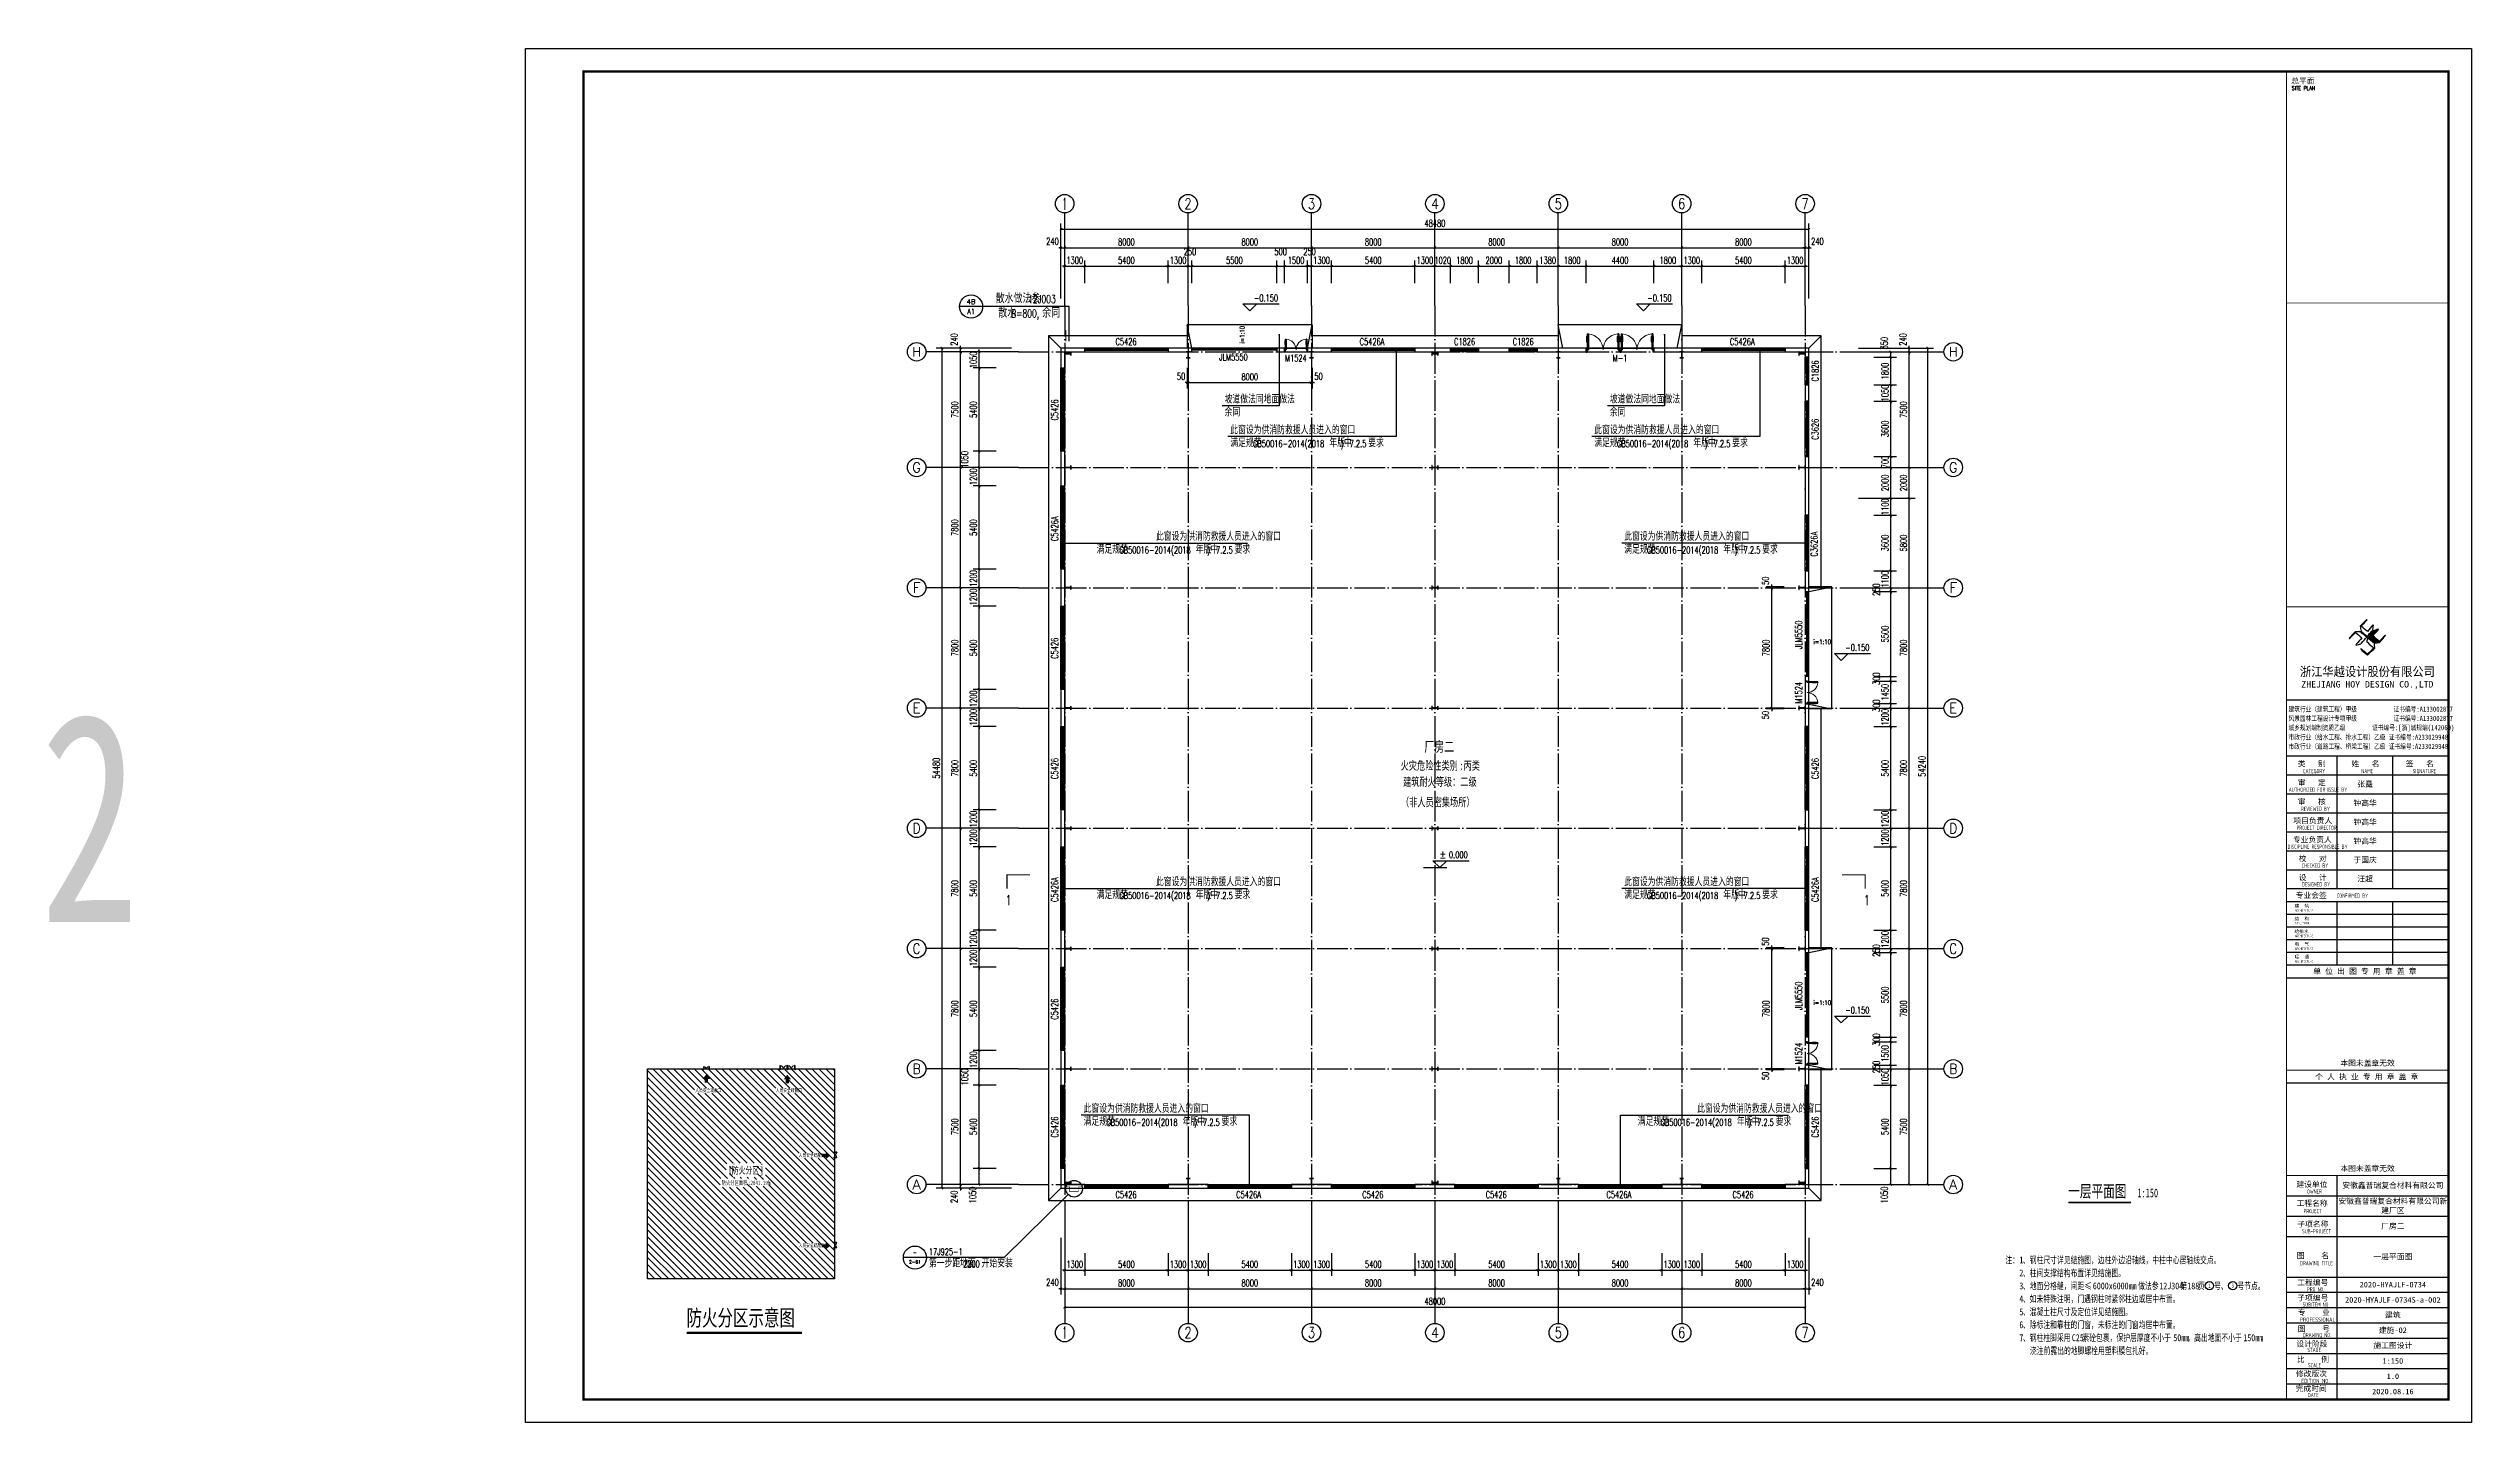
# Model space of a CAD drawing. Header units: millimetres. Extents: x 4455189 to 4808172, y 18512388 to 19204582.
# Drawn here: x 4651094 to 4808172, y 18955163 to 19044263 of the extents above; entities that cross this region are included whole.
import ezdxf
from ezdxf.enums import TextEntityAlignment as Align

# ---------------------------------------------------------------- set-up
doc = ezdxf.new("R2010")
doc.units = ezdxf.units.MM
doc.header["$LTSCALE"] = 1000
doc.header["$MEASUREMENT"] = 0
doc.linetypes.add('DASH', pattern=[0.35, 0.25, -0.1])
doc.linetypes.add('DOTE', pattern=[2.42, 2, -0.2, 0.02, -0.2])
doc.layers.get('Defpoints').update_dxf_attribs({"color": 1})
for name, color, linetype in [('0 - 填充', 251, 'Continuous'), ('00-人防文字', 140, 'Continuous'), ('AXIS_TEXT', 7, 'Continuous'), ('AXIS_内部', 151, 'Continuous'), ('AXIS_外部', 171, 'Continuous'), ('COLUMN', 2, 'Continuous'), ('DIM_ELEV', 3, 'Continuous'), ('DIM_IDEN', 171, 'Continuous'), ('DIM_LEAD', 145, 'Continuous'), ('DIM_SYMB', 165, 'Continuous'), ('DOOR_FIRE', 140, 'Continuous'), ('DOOR_FIRE_TEXT', 7, 'Continuous'), ('DOTE', 250, 'DOTE'), ('GROUND', 150, 'Continuous'), ('PUB_TEXT', 7, 'Continuous'), ('PUB_TITLE', 4, 'Continuous'), ('TK', 4, 'Continuous'), ('WALL-PARAPET', 6, 'Continuous'), ('WINDOW', 140, 'Continuous'), ('WINDOW_TEXT', 7, 'Continuous'), ('文字索引线', 74, 'Continuous'), ('标高', 83, 'Continuous')]:
    doc.layers.add(name, color=color, linetype=linetype)
doc.styles.add('-宋体', font='', dxfattribs={"width": 0.8})
doc.styles.add('_TCH_AXIS', font='COMPLEX', dxfattribs={"bigfont": 'GBCBIG'})
doc.styles.add('_TCH_DIM', font='SIMPLEX', dxfattribs={"bigfont": 'GBCBIG'})
doc.styles.add('_TCH_DIM_T3', font='SIMPLEX', dxfattribs={"width": 0.705882, "bigfont": 'GBCBIG'})
doc.styles.add('_TCH_LABEL', font='COMPLEX', dxfattribs={"bigfont": 'GBCBIG'})
doc.styles.add('_TCH_WINDOW', font='SIMPLEX', dxfattribs={"height": 3.5, "bigfont": 'GBCBIG'})
doc.styles.add('COMPLEX', font='COMPLEX')
doc.styles.add('HT', font='simhei.ttf', dxfattribs={"width": 0.7})
doc.styles.add('ROMANS', font='romans', dxfattribs={"width": 0.65, "height": 231.275})
doc.styles.add('TSSD_REIN', font='tssdeng.shx', dxfattribs={"width": 0.7, "bigfont": 'tssdchn.shx'})
doc.styles.add('图签宋体', font='', dxfattribs={"height": 300})
doc.styles.add('图签黑体', font='simhei.ttf', dxfattribs={"height": 550})
doc.styles.add('房间名称', font='SIMPLEX', dxfattribs={"width": 0.8, "bigfont": 'HZTXT'})
doc.styles.get('-宋体').set_extended_font_data('SimSun')
doc.styles.get('图签宋体').set_extended_font_data('NSimSun')
doc.dimstyles.new('_TCH_ARCH&&150', dxfattribs={"dimtxt": 446.25, "dimasz": 150, "dimexe": 375, "dimexo": 450, "dimgap": 150, "dimtad": 1, "dimdec": 0, "dimzin": 0, "dimdsep": 46, "dimtxsty": '_TCH_DIM_T3', "dimblk": 'ARCHTICK', "dimcen": 0.09, "dimclrt": 7, "dimazin": 2, "dimtfac": 1, "dimtdec": 0, "dimtix": 1, "dimtmove": 2, "dimatfit": 3, "dimfxl": 0, "dimtolj": 1, "dimtzin": 0, "dimarcsym": 0})

msp = doc.modelspace()

# ---------------------------------------------------------------- texts
at = {"layer": '00-人防文字', "style": 'HT', "width": 0.7}
for s, height, p in [('防火分区面积', 281.65, (4694740, 18970567.4)), ('[', 450.6, (4695167.4, 18971293.7)), ('防火分区', 450.63, (4695394.2, 18971293.7)), (':2641.19m', 281.65, (4696441.3, 18970567.4)), (']', 450.6, (4697208.9, 18971293.7)), ('2', 140.8, (4697717.2, 18970754.9))]:
    msp.add_text(s, height=height, dxfattribs=at).set_placement(p)
at = {"layer": 'PUB_TEXT', "style": '_TCH_LABEL'}
for s, height, p, p2 in [('4B', 315.95, (4710614.4, 19027678.6), (4711186.1, 19027678.6)), ('A1', 343.1, (4710655.2, 19027038.2), (4711145.3, 19027038.2)), ('2-61', 214.56, (4706879.9, 18965468.4), (4707646.2, 18965468.4))]:
    msp.add_text(s, height=height, dxfattribs=at).set_placement(p, p2, align=Align.FIT)
at = {"layer": 'PUB_TEXT'}
for s, height, style, p in [('散水做法参', 578.72, '_TCH_DIM', (4712496.3, 19027752.3)), ('散水', 578.72, '_TCH_DIM', (4712666.9, 19026817.8)), ('余同', 578.72, '_TCH_DIM', (4715515.2, 19026817.8)), ('余同', 506.38, '_TCH_DIM', (4727337.7, 19020411.8)), ('坡道做法同地面做法', 506.38, '_TCH_DIM', (4727337.7, 19021251.8)), ('余同', 506.38, '_TCH_DIM', (4752311.8, 19020411.8)), ('坡道做法同地面做法', 506.38, '_TCH_DIM', (4752311.8, 19021251.8)), ('此窗设为供消防救援人员进入的窗口', 506.383, '_TCH_DIM', (4727707.8, 19019257)), ('年版', 506.38, '_TCH_DIM', (4734132.2, 19018417)), ('此窗设为供消防救援人员进入的窗口', 506.383, '_TCH_DIM', (4751303.2, 19019257)), ('年版', 506.38, '_TCH_DIM', (4757727.7, 19018417)), ('满足规范', 506.38, '_TCH_DIM', (4727707.8, 19018417)), ('中', 506.4, '_TCH_DIM', (4735079.5, 19018417)), ('要求', 506.38, '_TCH_DIM', (4736648.1, 19018417)), ('满足规范', 506.38, '_TCH_DIM', (4751303.2, 19018417)), ('中', 506.4, '_TCH_DIM', (4758674.9, 19018417)), ('要求', 506.38, '_TCH_DIM', (4760243.5, 19018417)), ('此窗设为供消防救援人员进入的窗口', 506.383, '_TCH_DIM', (4722890.9, 19012351.8)), ('此窗设为供消防救援人员进入的窗口', 506.383, '_TCH_DIM', (4753247.2, 19012351.8)), ('满足规范', 506.38, '_TCH_DIM', (4719044.2, 19011511.8)), ('年版', 506.38, '_TCH_DIM', (4725468.7, 19011511.8)), ('中', 506.4, '_TCH_DIM', (4726415.9, 19011511.8)), ('要求', 506.38, '_TCH_DIM', (4727984.5, 19011511.8)), ('满足规范', 506.38, '_TCH_DIM', (4753247.2, 19011511.8)), ('年版', 506.38, '_TCH_DIM', (4759671.7, 19011511.8)), ('中', 506.4, '_TCH_DIM', (4760618.9, 19011511.8)), ('要求', 506.38, '_TCH_DIM', (4762187.5, 19011511.8)), ('±', 506.4, '_TCH_DIM', (4741256, 18991752.3)), ('满足规范', 506.38, '_TCH_DIM', (4719044.2, 18989111.8)), ('此窗设为供消防救援人员进入的窗口', 506.383, '_TCH_DIM', (4722890.9, 18989951.8)), ('年版', 506.38, '_TCH_DIM', (4725468.7, 18989111.8)), ('中', 506.4, '_TCH_DIM', (4726415.9, 18989111.8)), ('要求', 506.38, '_TCH_DIM', (4727984.5, 18989111.8)), ('满足规范', 506.38, '_TCH_DIM', (4753247.2, 18989111.8)), ('此窗设为供消防救援人员进入的窗口', 506.383, '_TCH_DIM', (4753247.2, 18989951.8)), ('年版', 506.38, '_TCH_DIM', (4759671.7, 18989111.8)), ('中', 506.4, '_TCH_DIM', (4760618.9, 18989111.8)), ('要求', 506.38, '_TCH_DIM', (4762187.5, 18989111.8)), ('此窗设为供消防救援人员进入的窗口', 506.383, '_TCH_DIM', (4718200.3, 18975251.8)), ('此窗设为供消防救援人员进入的窗口', 506.383, '_TCH_DIM', (4757967.8, 18975251.8)), ('满足规范', 506.38, '_TCH_DIM', (4718200.3, 18974411.8)), ('年版', 506.38, '_TCH_DIM', (4724624.8, 18974411.8)), ('中', 506.4, '_TCH_DIM', (4725572, 18974411.8)), ('要求', 506.38, '_TCH_DIM', (4727140.6, 18974411.8)), ('满足规范', 506.38, '_TCH_DIM', (4754121.1, 18974411.8)), ('年版', 506.38, '_TCH_DIM', (4760545.6, 18974411.8)), ('中', 506.4, '_TCH_DIM', (4761492.8, 18974411.8)), ('要求', 506.38, '_TCH_DIM', (4763061.4, 18974411.8)), ('第一步距地面', 506.38, '_TCH_LABEL', (4708170.5, 18965222.8)), ('开始安装', 506.38, '_TCH_LABEL', (4711582.2, 18965222.8))]:
    msp.add_text(s, height=height, dxfattribs=dict(at, style=style)).set_placement(p)
for s, height, style, width, p in [('B=800,', 510, '_TCH_DIM', 0.705882, (4713509.5, 19026817.8)), ('12J003', 510, '_TCH_DIM', 0.705882, (4714602.7, 19027752.3)), ('-0.150', 446.25, '_TCH_DIM', 0.705882, (4729240, 19027858.7)), ('-0.150', 446.25, '_TCH_DIM', 0.705882, (4754746.3, 19027858.7)), ('GB50016-2014(2018', 446.25, '_TCH_DIM', 0.705882, (4729182.2, 19018417)), (')', 446.2, '_TCH_DIM', 0.705882, (4734869.5, 19018417)), ('7.2.5', 446.25, '_TCH_DIM', 0.705882, (4735448.1, 19018417)), ('GB50016-2014(2018', 446.25, '_TCH_DIM', 0.705882, (4752777.7, 19018417)), (')', 446.2, '_TCH_DIM', 0.705882, (4758464.9, 19018417)), ('7.2.5', 446.25, '_TCH_DIM', 0.705882, (4759043.5, 19018417)), ('GB50016-2014(2018', 446.25, '_TCH_DIM', 0.705882, (4720518.7, 19011511.8)), (')', 446.2, '_TCH_DIM', 0.705882, (4726205.9, 19011511.8)), ('7.2.5', 446.25, '_TCH_DIM', 0.705882, (4726784.5, 19011511.8)), ('GB50016-2014(2018', 446.25, '_TCH_DIM', 0.705882, (4754721.7, 19011511.8)), (')', 446.2, '_TCH_DIM', 0.705882, (4760408.9, 19011511.8)), ('7.2.5', 446.25, '_TCH_DIM', 0.705882, (4760987.5, 19011511.8)), ('i=1:10', 297.5, '_TCH_DIM', 0.705882, (4765508.8, 19005639.6)), ('-0.150', 446.25, '_TCH_DIM', 0.705882, (4767577.3, 19005193)), ('2', 13519, 'HT', 0.7, (4650553, 18987625.9)), ('厂房二', 675.95, 'HT', 0.7, (4740285.3, 18998654.1)), ('0.000', 446.25, '_TCH_DIM', 0.705882, (4741883, 18991752.3)), ('1', 637.5, '_TCH_LABEL', 0.705882, (4713134, 18988714.5)), ('GB50016-2014(2018', 446.25, '_TCH_DIM', 0.705882, (4720518.7, 18989111.8)), (')', 446.2, '_TCH_DIM', 0.705882, (4726205.9, 18989111.8)), ('7.2.5', 446.25, '_TCH_DIM', 0.705882, (4726784.5, 18989111.8)), ('GB50016-2014(2018', 446.25, '_TCH_DIM', 0.705882, (4754721.7, 18989111.8)), (')', 446.2, '_TCH_DIM', 0.705882, (4760408.9, 18989111.8)), ('7.2.5', 446.25, '_TCH_DIM', 0.705882, (4760987.5, 18989111.8)), ('1', 637.5, '_TCH_LABEL', 0.705882, (4768771.1, 18988714.5)), ('i=1:10', 297.5, '_TCH_DIM', 0.705882, (4765508.8, 18982239.6)), ('-0.150', 446.25, '_TCH_DIM', 0.705882, (4767577.3, 18981679.9)), ('人员安全疏散口', 225, '房间名称', 0.8, (4693020.2, 18976571.4)), ('人员安全疏散口', 225, '房间名称', 0.8, (4698241, 18976571.4)), ('GB50016-2014(2018', 446.25, '_TCH_DIM', 0.705882, (4719674.8, 18974411.8)), (')', 446.2, '_TCH_DIM', 0.705882, (4725362, 18974411.8)), ('7.2.5', 446.25, '_TCH_DIM', 0.705882, (4725940.6, 18974411.8)), ('GB50016-2014(2018', 446.25, '_TCH_DIM', 0.705882, (4755595.6, 18974411.8)), (')', 446.2, '_TCH_DIM', 0.705882, (4761282.8, 18974411.8)), ('7.2.5', 446.25, '_TCH_DIM', 0.705882, (4761861.4, 18974411.8)), ('人员安全疏散口', 225, '房间名称', 0.8, (4699725.9, 18972361.3)), ('一层平面图', 788.61, 'HT', 0.7, (4782030.6, 18969770.7)), ('1:150', 563.29, 'HT', 0.7, (4786512.4, 18969770.7)), ('人员安全疏散口', 225, '房间名称', 0.8, (4699725.9, 18966511.3)), ('17J925-1', 446.25, '_TCH_LABEL', 0.705882, (4708170.5, 18966012.5)), ('2200', 446.25, '_TCH_LABEL', 0.705882, (4710382.2, 18965222.8)), ('注：', 450.63, 'HT', 0.7, (4777952.7, 18965477.8)), ('1', 450.6, 'HT', 0.7, (4778860.1, 18965477.8)), ('、钢柱尺寸详见结施图，边柱外边沿轴线，中柱中心居轴线交点。', 450.633, 'HT', 0.7, (4779086.9, 18965477.8)), ('3', 450.6, 'HT', 0.7, (4778860.1, 18963797.8)), ('2', 450.6, 'HT', 0.7, (4778860.1, 18964637.8)), ('、柱间支撑结构布置详见结施图。', 450.633, 'HT', 0.7, (4779086.9, 18964637.8)), ('、地面分格缝，间距≤', 450.63, 'HT', 0.7, (4779086.9, 18963797.8)), ('6000x6000mm', 450.633, 'HT', 0.7, (4783623.6, 18963797.8)), ('，做法参', 450.63, 'HT', 0.7, (4786118.8, 18963797.8)), ('12J304', 450.63, 'HT', 0.7, (4787933.5, 18963797.8)), ('第', 450.6, 'HT', 0.7, (4789294.5, 18963797.8)), ('188', 450.63, 'HT', 0.7, (4789748.2, 18963797.8)), ('页', 450.6, 'HT', 0.7, (4790428.7, 18963797.8)), ('号、', 450.63, 'HT', 0.7, (4791482.4, 18963797.8)), ('号节点。', 450.63, 'HT', 0.7, (4792989.7, 18963797.8)), ('防火分区示意图', 1051.48, 'HT', 0.7, (4692457.2, 18961429.3)), ('4', 450.6, 'HT', 0.7, (4778860.1, 18962957.8)), ('5', 450.6, 'HT', 0.7, (4778860.1, 18962117.8)), ('、如未特殊注明，门遇钢柱时紧邻柱边或居中布置。', 450.633, 'HT', 0.7, (4779086.9, 18962957.8)), ('、混凝土柱尺寸及定位详见结施图。', 450.633, 'HT', 0.7, (4779086.9, 18962117.8)), ('6', 450.6, 'HT', 0.7, (4778860.1, 18961277.8)), ('7', 450.6, 'HT', 0.7, (4778860.1, 18960437.8)), ('、除标注和靠柱的门窗，未标注的门窗均居中布置。', 450.633, 'HT', 0.7, (4779086.9, 18961277.8)), ('、钢柱柱脚采用', 450.63, 'HT', 0.7, (4779086.9, 18960437.8)), ('C25', 450.63, 'HT', 0.7, (4782262.6, 18960437.8)), ('素砼包裹，保护层厚度不小于', 450.633, 'HT', 0.7, (4782943.1, 18960437.8)), ('50mm', 450.63, 'HT', 0.7, (4788840.8, 18960437.8)), ('，高出地面不小于', 450.63, 'HT', 0.7, (4789748.2, 18960437.8)), ('150mm', 450.63, 'HT', 0.7, (4793377.5, 18960437.8)), ('浇注前露出的地脚螺栓用塑料膜包扎好。', 450.633, 'HT', 0.7, (4779540.6, 18959597.8)), ('。', 450.6, 'HT', 0.7, (4794511.7, 18960437.8))]:
    msp.add_text(s, height=height, dxfattribs=dict(at, style=style, width=width)).set_placement(p)
at = {"layer": 'PUB_TEXT', "style": '_TCH_DIM', "width": 0.705882}
msp.add_text('i=1:10', height=297.5, rotation=90, dxfattribs=at).set_placement((4728626.3, 19025131.6))
at = {"layer": 'PUB_TEXT', "color": 6, "style": 'HT', "width": 0.7}
for s, height, p in [('火灾危险性类别', 540.76, (4738750.3, 18997490.6)), ('建筑耐火等级：二级', 540.76, (4738909.6, 18996442.9)), (':', 540.8, (4742561.1, 18997490.6)), ('丙类', 540.76, (4742833.3, 18997490.6)), ('（非人员密集场所）', 540.76, (4738771.7, 18995121.2))]:
    msp.add_text(s, height=height, dxfattribs=at).set_placement(p)
at = {"layer": 'PUB_TEXT'}
for s, height, style, width, p, p2 in [('-', 391.5, '_TCH_LABEL', 0.777778, (4707132.5, 18965993.8), (4707393.5, 18965993.8)), ('1', 287.3, 'HT', 1.034884, (4791107.5, 18963894.1), (4791257.2, 18963894.1)), ('3', 289.1, 'HT', 1.00565, (4792616.5, 18963893.3), (4792762.9, 18963893.3))]:
    msp.add_text(s, height=height, dxfattribs=dict(at, style=style, width=width)).set_placement(p, p2, align=Align.FIT)

# ---------------------------------------------------------------- blocks, each defined once
blk = doc.blocks.new('A$C3ACC4A1C')
at = {"layer": 'COLUMN'}
h = blk.add_hatch(color=256, dxfattribs=at)
h.paths.add_polyline_path([(125, 400), (0, 400), (0, 388), (120, 388), (120, 200), (125, 200)])
h.paths.add_polyline_path([(250, 400), (125, 400), (125, 200), (130, 200), (130, 388), (250, 388)])
h.paths.add_polyline_path([(250, 12), (130, 12), (130, 200), (125, 200), (125, 0), (250, 0)])
h.paths.add_polyline_path([(125, 200), (120, 200), (120, 12), (0, 12), (0, 0), (125, 0)])
blk.add_lwpolyline([(0, 0), (0, 12), (120, 12), (120, 388), (0, 388), (0, 400), (250, 400), (250, 388), (130, 388), (130, 12), (250, 12), (250, 0)], close=True, dxfattribs=at)
blk = doc.blocks.new('$DorLib2D$00000011')
for p, q in [((-0.5, 0.004), (-0.433, 0.004)), ((-0.5, 0.004), (-0.5, -0.062)), ((-0.483, 0.396), (-0.467, 0.396)), ((-0.483, 0.235), (-0.467, 0.235)), ((-0.467, 0.471), (-0.467, -0.062)), ((-0.467, 0.471), (-0.433, 0.471)), ((-0.433, 0.471), (-0.433, 0.004)), ((-0.417, 0.396), (-0.433, 0.396)), ((-0.417, 0.235), (-0.433, 0.235)), ((0.417, 0.396), (0.433, 0.396)), ((0.417, 0.235), (0.433, 0.235)), ((0.433, 0.471), (0.433, 0.004)), ((0.467, 0.471), (0.433, 0.471)), ((0.5, 0.004), (0.433, 0.004)), ((0.467, 0.471), (0.467, -0.062)), ((0.483, 0.396), (0.467, 0.396)), ((0.483, 0.235), (0.467, 0.235)), ((0.5, 0.004), (0.5, -0.062)), ((-0.5, -0.062), (-0.467, -0.062)), ((0.5, -0.062), (0.467, -0.062))]:
    blk.add_line(p, q)
at = {"lineweight": 13}
for p, q in [((-0.483, 0.396), (-0.483, 0.235)), ((-0.417, 0.396), (-0.417, 0.235)), ((0.417, 0.396), (0.417, 0.235)), ((0.483, 0.396), (0.483, 0.235))]:
    blk.add_line(p, q, dxfattribs=at)
for centre, start, end in [((-0.467, 0.004), 0, 85.90396), ((0.467, 0.004), 94.09604, 180)]:
    blk.add_arc(centre, 0.467, start, end, dxfattribs=at)
blk = doc.blocks.new('4534')
at = {"layer": 'AXIS_外部', "color": 1}
blk.add_lwpolyline([(4455189, 19024834), (4503669, 19024834), (4503669, 18970354), (4455189, 18970354)], close=True, dxfattribs=at)
at = {"layer": 'WINDOW', "color": 1}
for p, xscale, yscale, zscale in [((4470429, 19024714), 1500, 1500, 1500), ((4490429, 19024714), 2000, 2000, 2000), ((4492429, 19024714), 2000, 2000, 2000)]:
    blk.add_blockref('$DorLib2D$00000011', p, dxfattribs=dict(at, xscale=xscale, yscale=yscale, zscale=zscale))
at = {"layer": 'WINDOW', "color": 1, "xscale": -1500, "yscale": -1500, "zscale": -1500, "rotation": 90}
for p in [(4503549, 19002494), (4503549, 18979094)]:
    blk.add_blockref('$DorLib2D$00000011', p, dxfattribs=at)
blk = doc.blocks.new('A$C053D6479')
at = {"layer": 'PUB_TITLE'}
h = blk.add_hatch(color=256, dxfattribs=at)
h.dxf.hatch_style = 1
edge = h.paths.add_edge_path()
edge.add_spline(control_points=[(1026, 827), (1105, 920), (1188, 1008), (1266, 1102)], knot_values=[13, 13, 13, 13, 14, 14, 14, 14], degree=3, periodic=0)
edge.add_spline(control_points=[(1266, 1102), (1258, 1111), (1249, 1119), (1239, 1116)], knot_values=[12, 12, 12, 12, 13, 13, 13, 13], degree=3, periodic=0)
edge.add_spline(control_points=[(1239, 1116), (1210, 1107), (1179, 1092), (1144, 1077)], knot_values=[11, 11, 11, 11, 12, 12, 12, 12], degree=3, periodic=0)
edge.add_spline(control_points=[(1144, 1077), (1109, 1063), (1069, 1053), (1047, 1038)], knot_values=[10, 10, 10, 10, 11, 11, 11, 11], degree=3, periodic=0)
edge.add_spline(control_points=[(1047, 1038), (1028, 1026), (1007, 992), (991, 972)], knot_values=[9, 9, 9, 9, 10, 10, 10, 10], degree=3, periodic=0)
edge.add_spline(control_points=[(991, 972), (942, 913), (899, 868), (849, 810)], knot_values=[8, 8, 8, 8, 9, 9, 9, 9], degree=3, periodic=0)
edge.add_spline(control_points=[(849, 810), (842, 801), (822, 776), (822, 775)], knot_values=[7, 7, 7, 7, 8, 8, 8, 8], degree=3, periodic=0)
edge.add_spline(control_points=[(822, 775), (823, 771), (848, 752), (859, 744)], knot_values=[6, 6, 6, 6, 7, 7, 7, 7], degree=3, periodic=0)
edge.add_spline(control_points=[(859, 744), (949, 670), (1035, 592), (1122, 521)], knot_values=[5, 5, 5, 5, 6, 6, 6, 6], degree=3, periodic=0)
edge.add_spline(control_points=[(1122, 521), (1153, 527), (1185, 530), (1217, 533)], knot_values=[4, 4, 4, 4, 5, 5, 5, 5], degree=3, periodic=0)
edge.add_spline(control_points=[(1217, 533), (1246, 535), (1293, 532), (1316, 542)], knot_values=[3, 3, 3, 3, 4, 4, 4, 4], degree=3, periodic=0)
edge.add_spline(control_points=[(1316, 542), (1327, 547), (1338, 565), (1349, 579)], knot_values=[2, 2, 2, 2, 3, 3, 3, 3], degree=3, periodic=0)
edge.add_spline(control_points=[(1349, 579), (1423, 670), (1507, 759), (1572, 848)], knot_values=[1, 1, 1, 1, 2, 2, 2, 2], degree=3, periodic=0)
edge.add_spline(control_points=[(1572, 848), (1564, 852), (1561, 861), (1551, 862)], knot_values=[0, 0, 0, 0, 1, 1, 1, 1], degree=3, periodic=0)
edge.add_spline(control_points=[(1551, 862), (1469, 769), (1393, 671), (1310, 579)], knot_values=[15, 15, 15, 15, 16, 16, 16, 16], degree=3, periodic=0)
edge.add_spline(control_points=[(1310, 579), (1216, 662), (1118, 742), (1026, 827)], knot_values=[14, 14, 14, 14, 15, 15, 15, 15], degree=3, periodic=0)
at = {"layer": 'TK'}
for points, knots in [([(1031, 1298), (1066, 1286), (1054, 1262), (1045, 1224), (1036, 1188), (1031, 1158), (1024, 1121), (1020, 1104), (1017, 1085), (1012, 1071), (1004, 1052), (976, 1026), (956, 1003), (906, 946), (866, 899), (814, 839), (806, 829), (789, 806), (787, 806), (777, 804), (728, 856), (719, 864), (651, 922), (580, 978), (514, 1036), (509, 1106), (488, 1176), (479, 1247), (570, 1343), (663, 1436), (758, 1526), (764, 1523), (768, 1518), (774, 1515), (693, 1422), (599, 1343), (520, 1249), (607, 1171), (698, 1096), (789, 1021), (874, 1109), (950, 1206), (1031, 1298)], [0, 0, 0, 0, 1, 1, 1, 2, 2, 2, 3, 3, 3, 4, 4, 4, 5, 5, 5, 6, 6, 6, 7, 7, 7, 8, 8, 8, 9, 9, 9, 10, 10, 10, 11, 11, 11, 12, 12, 12, 13, 13, 13, 14, 14, 14, 14]), ([(1551, 862), (1561, 861), (1564, 852), (1572, 848), (1507, 759), (1423, 670), (1349, 579), (1338, 565), (1327, 547), (1316, 542), (1293, 532), (1246, 535), (1217, 533), (1185, 530), (1153, 527), (1122, 521), (1035, 592), (949, 670), (859, 744), (848, 752), (823, 771), (822, 775), (822, 776), (842, 801), (849, 810), (899, 868), (942, 913), (991, 972), (1007, 992), (1028, 1026), (1047, 1038), (1069, 1053), (1109, 1063), (1144, 1077), (1179, 1092), (1210, 1107), (1239, 1116), (1249, 1119), (1258, 1111), (1266, 1102), (1188, 1008), (1105, 920), (1026, 827), (1118, 742), (1216, 662), (1310, 579), (1393, 671), (1469, 769), (1551, 862)], [0, 0, 0, 0, 1, 1, 1, 2, 2, 2, 3, 3, 3, 4, 4, 4, 5, 5, 5, 6, 6, 6, 7, 7, 7, 8, 8, 8, 9, 9, 9, 10, 10, 10, 11, 11, 11, 12, 12, 12, 13, 13, 13, 14, 14, 14, 15, 15, 15, 16, 16, 16, 16]), ([(555, 949), (624, 891), (699, 833), (760, 773), (689, 691), (614, 604), (539, 517), (529, 505), (516, 487), (506, 482), (492, 475), (469, 472), (452, 467), (416, 456), (383, 448), (342, 438), (323, 433), (297, 422), (293, 440), (291, 452), (313, 470), (322, 480), (400, 566), (477, 652), (553, 736), (460, 815), (366, 894), (270, 970), (183, 883), (101, 791), (16, 703), (-18, 714), (9, 735), (28, 755), (103, 838), (192, 930), (266, 1005), (319, 1009), (387, 1005), (442, 1007), (456, 1008), (472, 1011), (485, 1007), (507, 1000), (534, 967), (555, 949)], [0, 0, 0, 0, 1, 1, 1, 2, 2, 2, 3, 3, 3, 4, 4, 4, 5, 5, 5, 6, 6, 6, 7, 7, 7, 8, 8, 8, 9, 9, 9, 10, 10, 10, 11, 11, 11, 12, 12, 12, 13, 13, 13, 14, 14, 14, 15, 15, 15, 15]), ([(1097, 490), (1100, 425), (1106, 361), (1107, 294), (1018, 207), (925, 121), (830, 33), (818, 21), (800, 0), (787, 0), (768, -1), (725, 49), (712, 60), (662, 103), (616, 143), (568, 186), (545, 207), (518, 224), (499, 250), (501, 259), (511, 261), (516, 267), (609, 192), (696, 111), (785, 33), (883, 118), (977, 208), (1070, 298), (992, 373), (892, 456), (803, 534), (791, 544), (768, 561), (766, 569), (761, 588), (776, 634), (780, 655), (785, 690), (788, 721), (795, 746), (897, 661), (998, 576), (1097, 490)], [0, 0, 0, 0, 1, 1, 1, 2, 2, 2, 3, 3, 3, 4, 4, 4, 5, 5, 5, 6, 6, 6, 7, 7, 7, 8, 8, 8, 9, 9, 9, 10, 10, 10, 11, 11, 11, 12, 12, 12, 13, 13, 13, 14, 14, 14, 14])]:
    blk.add_open_spline(points, degree=3, knots=knots, dxfattribs=at)
blk = doc.blocks.new('GeYuanFrame_07185655', base_point=(20.1, 4.5))
at = {"layer": 'PUB_TITLE'}
for points in [[(803.1, 235.3), (803.1, 292.7)], [(827.1, 235.3), (827.1, 292.7)], [(803.1, 202.3), (803.1, 229.8)], [(827.1, 202.3), (827.1, 229.8)], [(803.1, 14.5), (803.1, 111.3)]]:
    blk.add_lwpolyline(points, dxfattribs=at)
at = {"layer": 'TK'}
for p, q in [((781.1, 316.9), (851.1, 316.9)), ((781.1, 284.5), (851.1, 284.5)), ((781.1, 276.3), (851.1, 276.3)), ((781.1, 268.1), (851.1, 268.1)), ((781.1, 259.9), (851.1, 259.9)), ((781.1, 251.7), (851.1, 251.7)), ((781.1, 243.5), (851.1, 243.5)), ((781.1, 235.3), (851.1, 235.3)), ((781.1, 235.3), (851.1, 235.3)), ((781.1, 102.5), (851.1, 102.5)), ((781.1, 93.7), (851.1, 93.7)), ((781.1, 84.9), (803.1, 84.9)), ((781.1, 84.9), (851.1, 84.9)), ((781.1, 67.4), (851.1, 67.4)), ((781.1, 67.3), (851.1, 67.3)), ((781.1, 60.8), (851.1, 60.8)), ((781.1, 54.2), (851.1, 54.2)), ((781.1, 47.6), (851.1, 47.6)), ((781.1, 41), (851.1, 41)), ((781.1, 34.4), (851.1, 34.4)), ((781.1, 27.8), (851.1, 27.8)), ((781.1, 21.2), (851.1, 21.2)), ((781.1, 14.5), (851.1, 14.5))]:
    blk.add_line(p, q, dxfattribs=at)
blk.add_lwpolyline([(20.1, 4.5), (20.1, 598.5), (861.1, 598.5), (861.1, 4.5)], close=True, dxfattribs=at)
at = {"layer": 'TK', "const_width": 1}
blk.add_lwpolyline([(45.1, 588.5), (851.1, 588.5), (851.1, 14.5), (45.1, 14.5)], close=True, dxfattribs=at)
at = {"layer": 'TK'}
for points, const_width in [([(781.1, 588.5), (781.1, 14.5)], 0.4), ([(781.1, 488.5), (851.1, 488.5)], 0.35), ([(781.1, 357.1), (851.1, 357.1)], 0.35), ([(781.1, 292.7), (851.1, 292.7)], 0.35), ([(781.1, 292.7), (851.1, 292.7)], 0.35), ([(781.1, 235.3), (851.1, 235.3)], 0.35), ([(781.1, 202.3), (851.1, 202.3)], 0.35), ([(781.1, 156.8), (851.1, 156.8)], 0.35), ([(781.1, 111.3), (851.1, 111.3)], 0.35), ([(781.1, 67.4), (851.1, 67.4)], 0.35)]:
    blk.add_lwpolyline(points, dxfattribs=dict(at, const_width=const_width))
for points in [[(781.1, 292.7), (851.1, 292.7)], [(781.1, 235.3), (851.1, 235.3)], [(781.1, 229.8), (851.1, 229.8)], [(781.1, 224.3), (851.1, 224.3)], [(781.1, 218.8), (851.1, 218.8)], [(781.1, 213.3), (851.1, 213.3)], [(781.1, 207.8), (851.1, 207.8)], [(781.1, 202.3), (851.1, 202.3)], [(781.1, 196.8), (851.1, 196.8)], [(781.1, 151.3), (851.1, 151.3)]]:
    blk.add_lwpolyline(points, dxfattribs=at)
at = {"layer": 'PUB_TITLE', "xscale": 0.01000000000021828, "yscale": 0.01000000000021828, "zscale": 0.01}
blk.add_blockref('A$C053D6479', (808.2, 336.3), dxfattribs=at)
at = {"layer": 'TK', "style": '图签宋体'}
for s, height, p in [('总平面', 2.4, (783.2, 583.3)), ('类   别', 2.4, (786, 288.1)), ('姓   名', 2.4, (809.2, 288.1)), ('签   名', 2.4, (832.7, 288.1)), ('审   定', 2.4, (786, 279.9)), ('审   核', 2.4, (786, 271.7)), ('项目负责人', 2.4, (784.1, 263.5)), ('专业负责人', 2.4, (783.9, 255.3)), ('校   对', 2.4, (786.4, 247.1)), ('设   计', 2.4, (786.4, 238.9)), ('专业会签', 2.4, (785.1, 231.2)), ('建  筑', 1.44, (784.6, 227.1)), ('结  构', 1.44, (784.6, 221.6)), ('给排水', 1.44, (784.6, 216.1)), ('电  气', 1.44, (784.6, 210.6)), ('暖  通', 1.44, (784.6, 205.1)), ('单 位 出 图 专 用 章 盖 章', 2.4, (792.7, 198.4)), ('本图未盖章无效', 2.4, (804.4, 158.7)), ('个 人 执 业 专 用 章 盖 章', 2.4, (793.5, 152.8)), ('本图未盖章无效', 2.4, (804.4, 113.2)), ('建设单位', 2.4, (785.4, 106.3)), ('工程名称', 2.4, (785.5, 98.1)), ('子项名称', 2.4, (785.8, 89.1)), ('图    名', 2.4, (785.6, 75.5)), ('工程编号', 2.4, (785.8, 63.8)), ('子项编号', 2.4, (785.8, 57.2)), ('专    业', 2.4, (786, 50.9)), ('图    号', 2.4, (786, 43.8)), ('设计阶段', 2.4, (785.4, 37.3)), ('比    例', 2.4, (785.6, 30.6)), ('修改版次', 2.4, (785.2, 24.4)), ('完成时间', 2.4, (785.1, 18))]:
    blk.add_text(s, height=height, dxfattribs=at).set_placement(p)
at = {"layer": 'TK'}
for s, height, style, width, p in [('SITE PLAN', 1.7, 'ROMANS', 0.76, (783.4, 580.5)), ('建筑行业（建筑工程）甲级           证书编号:A133002877', 2.2, '-宋体', 0.8, (782, 311.8)), ('风景园林工程设计专项甲级           证书编号:A133002877', 2.2, '-宋体', 0.8, (782, 307.8)), ('城乡规划编制资质乙级        证书编号:[浙]城规编(142069)', 2.2, '-宋体', 0.8, (782, 303.8)), ('市政行业（给水工程、排水工程）乙级 证书编号:A233029948', 2.2, '-宋体', 0.8, (782, 299.7)), ('市政行业（道路工程、桥梁工程）乙级 证书编号:A233029948', 2.2, '-宋体', 0.8, (782, 295.7)), ('CATEGORY', 1.8, 'TSSD_REIN', 0.7, (788.3, 285.2)), ('NAME', 1.8, 'TSSD_REIN', 0.7, (813.5, 285.2)), ('SIGNATURE', 1.8, 'TSSD_REIN', 0.7, (835.7, 285.2)), ('AUTHORIZED FOR ISSUE BY', 1.8, 'TSSD_REIN', 0.7, (782.1, 277.2)), ('PROJECT DIRECTOR', 1.8, 'TSSD_REIN', 0.7, (785.5, 260.7)), ('REVIEWED BY', 1.8, 'TSSD_REIN', 0.7, (787.4, 268.9)), ('DISCIPLINE RESPONSIBLE BY', 1.8, 'TSSD_REIN', 0.7, (781.6, 252.5)), ('CHECKED BY', 1.8, 'TSSD_REIN', 0.7, (787.8, 244.4)), ('DESIGNED BY', 1.8, 'TSSD_REIN', 0.7, (787.8, 236.3)), ('CONFIRMED BY', 1.8, 'TSSD_REIN', 0.7, (802.9, 231.4)), ('ARCHITECTURE', 1.08, 'TSSD_REIN', 0.7, (784.7, 225.3)), ('STRUCTURE', 1.08, 'TSSD_REIN', 0.7, (784.7, 219.8)), ('ARCHITECTURE', 1.08, 'TSSD_REIN', 0.7, (784.7, 214.3)), ('ARCHITECTURE', 1.08, 'TSSD_REIN', 0.7, (784.7, 208.8)), ('ARCHITECTURE', 1.08, 'TSSD_REIN', 0.7, (784.7, 203.3)), ('OWNER', 1.8, 'TSSD_REIN', 0.7, (790, 103.5)), ('PROJECT', 1.8, 'TSSD_REIN', 0.7, (788.5, 95)), ('SUB-PROJECT', 1.8, 'TSSD_REIN', 0.7, (787.9, 86.3)), ('DRAWING TITLE', 1.8, 'TSSD_REIN', 0.7, (787, 72.5)), ('PRO N0.', 1.8, 'TSSD_REIN', 0.7, (790, 61.2)), ('SUBITEM NO.', 1.8, 'TSSD_REIN', 0.7, (788.1, 54.6)), ('PROFESSIONAL', 1.8, 'TSSD_REIN', 0.8, (786.9, 48.1)), ('DRAWING NO.', 1.8, 'TSSD_REIN', 0.7, (788.2, 41.4)), ('STAGE', 1.8, 'TSSD_REIN', 0.7, (790.1, 35)), ('EDITION NO.', 1.8, 'TSSD_REIN', 0.8, (787.5, 21.6)), ('SCALE', 1.8, 'TSSD_REIN', 0.7, (790.4, 28.4)), ('DATE', 1.8, 'TSSD_REIN', 0.7, (790.3, 15.5))]:
    blk.add_text(s, height=height, dxfattribs=dict(at, style=style, width=width)).set_placement(p)
for s, height, style, width, p in [('浙江华越设计股份有限公司', 3.96, 'HT', 0.9, (816.1, 329.2)), ('ZHEJIANG HOY DESIGN CO.,LTD', 2.8, '图签黑体', 1.11, (816.1, 323.3))]:
    blk.add_text(s, height=height, dxfattribs=dict(at, style=style, width=width)).set_placement(p, align=Align.MIDDLE)
at = {"layer": 'TK', "char_height": 2.4, "attachment_point": 5, "style": '图签宋体'}
for s, insert, width in [('钟高华', (815.1, 272.2), 24), ('张矗', (815.1, 280.4), 24), ('钟高华', (815.1, 264), 24), ('钟高华', (815.1, 255.8), 24), ('于国庆', (815.1, 247.6), 24), ('汪超', (815.1, 239.4), 24), ('安徽鑫普瑞复合材料有限公司', (827.1, 106.9), 48), ('安徽鑫普瑞复合材料有限公司新建厂区', (827.1, 98.1), 48), ('厂房二', (827.1, 89.3), 48), ('一层平面图', (827.1, 76.1), 48), ('2020-HYAJLF-0734', (827.1, 64.1), 48), ('2020-HYAJLF-0734S-a-002', (827.1, 57.5), 48), ('建筑', (827.1, 50.9), 48), ('建施-02', (827.1, 44.3), 48), ('施工图设计', (827.1, 37.7), 48), ('1:150', (827.1, 31.1), 48), ('1.0', (827.1, 24.5), 48), ('2020.08.16', (827.1, 17.9), 48)]:
    blk.add_mtext(s, dxfattribs=dict(at, insert=insert, width=width))
blk = doc.blocks.new('_ArchTick')
at = {"color": 0, "linetype": 'ByBlock', "const_width": 0.4}
blk.add_lwpolyline([(-0.5, -0.5), (0.5, 0.5)], dxfattribs=at)
blk = doc.blocks.new('*D214')
at = {"layer": 'AXIS_内部', "color": 0, "lineweight": -2}
for p, q in [((4763612, 19001494), (4762437, 19001494)), ((4763612, 19001444), (4762437, 19001444)), ((4762812, 19001494), (4762812, 19001644)), ((4762812, 19001444), (4762812, 19001494)), ((4762812, 19001444), (4762812, 19001294))]:
    blk.add_line(p, q, dxfattribs=at)
at = {"layer": 'Defpoints', "color": 0}
for p in [(4762812, 19001494), (4764062, 19001494), (4764062, 19001444)]:
    blk.add_point(p, dxfattribs=at)
at = {"layer": 'AXIS_内部', "color": 0, "lineweight": -2, "xscale": 150, "yscale": 150, "zscale": 150}
for p, rotation in [((4762812, 19001494), 270), ((4762812, 19001444), 90)]:
    blk.add_blockref('_ArchTick', p, dxfattribs=dict(at, rotation=rotation))
at = {"layer": 'AXIS_内部', "color": 7, "insert": (4762399, 19001039), "char_height": 446.2, "attachment_point": 5, "rotation": 90, "style": '_TCH_DIM_T3'}
blk.add_mtext('\\A1;50', dxfattribs=at)
blk = doc.blocks.new('*D215')
at = {"layer": 'AXIS_内部', "color": 0, "lineweight": -2}
for p, q in [((4763612, 19009294), (4762437, 19009294)), ((4762812, 19001494), (4762812, 19009294)), ((4763612, 19001494), (4762437, 19001494))]:
    blk.add_line(p, q, dxfattribs=at)
at = {"layer": 'Defpoints', "color": 0}
for p in [(4762812, 19009294), (4764062, 19009294), (4764062, 19001494)]:
    blk.add_point(p, dxfattribs=at)
at = {"layer": 'AXIS_内部', "color": 0, "lineweight": -2, "xscale": 150, "yscale": 150, "zscale": 150}
for p, rotation in [((4762812, 19009294), 90), ((4762812, 19001494), 270)]:
    blk.add_blockref('_ArchTick', p, dxfattribs=dict(at, rotation=rotation))
at = {"layer": 'AXIS_内部', "color": 7, "insert": (4762438, 19005394), "char_height": 446.2, "attachment_point": 5, "rotation": 90, "style": '_TCH_DIM_T3'}
blk.add_mtext('\\A1;7800', dxfattribs=at)
blk = doc.blocks.new('*D216')
at = {"layer": 'AXIS_内部', "color": 0, "lineweight": -2}
for p, q in [((4763612, 19009344), (4762437, 19009344)), ((4763612, 19009294), (4762437, 19009294)), ((4762812, 19009344), (4762812, 19009494)), ((4762812, 19009294), (4762812, 19009344)), ((4762812, 19009294), (4762812, 19009144))]:
    blk.add_line(p, q, dxfattribs=at)
at = {"layer": 'Defpoints', "color": 0}
for p in [(4762812, 19009344), (4764062, 19009344), (4764062, 19009294)]:
    blk.add_point(p, dxfattribs=at)
at = {"layer": 'AXIS_内部', "color": 0, "lineweight": -2, "xscale": 150, "yscale": 150, "zscale": 150}
for p, rotation in [((4762812, 19009344), 270), ((4762812, 19009294), 90)]:
    blk.add_blockref('_ArchTick', p, dxfattribs=dict(at, rotation=rotation))
at = {"layer": 'AXIS_内部', "color": 7, "insert": (4762399, 19009749), "char_height": 446.2, "attachment_point": 5, "rotation": 90, "style": '_TCH_DIM_T3'}
blk.add_mtext('\\A1;50', dxfattribs=at)
blk = doc.blocks.new('*D217')
at = {"layer": 'AXIS_内部', "color": 0, "lineweight": -2}
for p, q in [((4762812, 18978094), (4762812, 18978244)), ((4763612, 18978094), (4762437, 18978094)), ((4763612, 18978044), (4762437, 18978044)), ((4762812, 18978044), (4762812, 18978094)), ((4762812, 18978044), (4762812, 18977894))]:
    blk.add_line(p, q, dxfattribs=at)
at = {"layer": 'Defpoints', "color": 0}
for p in [(4762812, 18978094), (4764062, 18978094), (4764062, 18978044)]:
    blk.add_point(p, dxfattribs=at)
at = {"layer": 'AXIS_内部', "color": 0, "lineweight": -2, "xscale": 150, "yscale": 150, "zscale": 150}
for p, rotation in [((4762812, 18978094), 270), ((4762812, 18978044), 90)]:
    blk.add_blockref('_ArchTick', p, dxfattribs=dict(at, rotation=rotation))
at = {"layer": 'AXIS_内部', "color": 7, "insert": (4762399, 18977639), "char_height": 446.2, "attachment_point": 5, "rotation": 90, "style": '_TCH_DIM_T3'}
blk.add_mtext('\\A1;50', dxfattribs=at)
blk = doc.blocks.new('*D218')
at = {"layer": 'AXIS_内部', "color": 0, "lineweight": -2}
for p, q in [((4763612, 18985894), (4762437, 18985894)), ((4762812, 18978094), (4762812, 18985894)), ((4763612, 18978094), (4762437, 18978094))]:
    blk.add_line(p, q, dxfattribs=at)
at = {"layer": 'Defpoints', "color": 0}
for p in [(4762812, 18985894), (4764062, 18985894), (4764062, 18978094)]:
    blk.add_point(p, dxfattribs=at)
at = {"layer": 'AXIS_内部', "color": 0, "lineweight": -2, "xscale": 150, "yscale": 150, "zscale": 150}
for p, rotation in [((4762812, 18985894), 90), ((4762812, 18978094), 270)]:
    blk.add_blockref('_ArchTick', p, dxfattribs=dict(at, rotation=rotation))
at = {"layer": 'AXIS_内部', "color": 7, "insert": (4762438, 18981994), "char_height": 446.2, "attachment_point": 5, "rotation": 90, "style": '_TCH_DIM_T3'}
blk.add_mtext('\\A1;7800', dxfattribs=at)
blk = doc.blocks.new('*D219')
at = {"layer": 'AXIS_内部', "color": 0, "lineweight": -2}
for p, q in [((4762812, 18985944), (4762812, 18986094)), ((4763612, 18985944), (4762437, 18985944)), ((4763612, 18985894), (4762437, 18985894)), ((4762812, 18985894), (4762812, 18985944)), ((4762812, 18985894), (4762812, 18985744))]:
    blk.add_line(p, q, dxfattribs=at)
at = {"layer": 'Defpoints', "color": 0}
for p in [(4762812, 18985944), (4764062, 18985944), (4764062, 18985894)]:
    blk.add_point(p, dxfattribs=at)
at = {"layer": 'AXIS_内部', "color": 0, "lineweight": -2, "xscale": 150, "yscale": 150, "zscale": 150}
for p, rotation in [((4762812, 18985944), 270), ((4762812, 18985894), 90)]:
    blk.add_blockref('_ArchTick', p, dxfattribs=dict(at, rotation=rotation))
at = {"layer": 'AXIS_内部', "color": 7, "insert": (4762399, 18986349), "char_height": 446.2, "attachment_point": 5, "rotation": 90, "style": '_TCH_DIM_T3'}
blk.add_mtext('\\A1;50', dxfattribs=at)
blk = doc.blocks.new('*D220')
at = {"layer": 'AXIS_内部', "color": 0, "lineweight": -2}
for p, q in [((4769422, 18971644), (4770897, 18971644)), ((4769422, 18970594), (4770897, 18970594)), ((4770522, 18970594), (4770522, 18971644))]:
    blk.add_line(p, q, dxfattribs=at)
at = {"layer": 'Defpoints', "color": 0}
for p in [(4768972, 18971644), (4768972, 18970594), (4770522, 18971644)]:
    blk.add_point(p, dxfattribs=at)
at = {"layer": 'AXIS_内部', "color": 0, "lineweight": -2, "xscale": 150, "yscale": 150, "zscale": 150}
for p, rotation in [((4770522, 18971644), 90), ((4770522, 18970594), 270)]:
    blk.add_blockref('_ArchTick', p, dxfattribs=dict(at, rotation=rotation))
at = {"layer": 'AXIS_内部', "color": 7, "insert": (4770109, 18969919), "char_height": 446.2, "attachment_point": 5, "rotation": 90, "style": '_TCH_DIM_T3'}
blk.add_mtext('\\A1;1050', dxfattribs=at)
blk = doc.blocks.new('*D221')
at = {"layer": 'AXIS_内部', "color": 0, "lineweight": -2}
for p, q in [((4769422, 18977044), (4770897, 18977044)), ((4770522, 18971644), (4770522, 18977044)), ((4769422, 18971644), (4770897, 18971644))]:
    blk.add_line(p, q, dxfattribs=at)
at = {"layer": 'Defpoints', "color": 0}
for p in [(4768972, 18977044), (4770522, 18977044), (4768972, 18971644)]:
    blk.add_point(p, dxfattribs=at)
at = {"layer": 'AXIS_内部', "color": 0, "lineweight": -2, "xscale": 150, "yscale": 150, "zscale": 150}
for p, rotation in [((4770522, 18977044), 90), ((4770522, 18971644), 270)]:
    blk.add_blockref('_ArchTick', p, dxfattribs=dict(at, rotation=rotation))
at = {"layer": 'AXIS_内部', "color": 7, "insert": (4770148, 18974344), "char_height": 446.2, "attachment_point": 5, "rotation": 90, "style": '_TCH_DIM_T3'}
blk.add_mtext('\\A1;5400', dxfattribs=at)
blk = doc.blocks.new('*D222')
at = {"layer": 'AXIS_内部', "color": 0, "lineweight": -2}
for p, q in [((4770522, 18978094), (4770522, 18978244)), ((4769422, 18978094), (4770897, 18978094)), ((4769422, 18977044), (4770897, 18977044)), ((4770522, 18977044), (4770522, 18978094)), ((4770522, 18977044), (4770522, 18976894))]:
    blk.add_line(p, q, dxfattribs=at)
at = {"layer": 'Defpoints', "color": 0}
for p in [(4768972, 18978094), (4768972, 18977044), (4770522, 18978094)]:
    blk.add_point(p, dxfattribs=at)
at = {"layer": 'AXIS_内部', "color": 0, "lineweight": -2, "xscale": 150, "yscale": 150, "zscale": 150}
for p, rotation in [((4770522, 18978094), 270), ((4770522, 18977044), 90)]:
    blk.add_blockref('_ArchTick', p, dxfattribs=dict(at, rotation=rotation))
at = {"layer": 'AXIS_内部', "color": 7, "insert": (4770148, 18977569), "char_height": 446.2, "attachment_point": 5, "rotation": 90, "style": '_TCH_DIM_T3'}
blk.add_mtext('\\A1;1050', dxfattribs=at)
blk = doc.blocks.new('*D223')
at = {"layer": 'AXIS_内部', "color": 0, "lineweight": -2}
for p, q in [((4769422, 18978344), (4770897, 18978344)), ((4770522, 18978344), (4770522, 18978494)), ((4770522, 18978094), (4770522, 18978344)), ((4769422, 18978094), (4770897, 18978094)), ((4770522, 18978094), (4770522, 18977944))]:
    blk.add_line(p, q, dxfattribs=at)
at = {"layer": 'Defpoints', "color": 0}
for p in [(4768972, 18978344), (4770522, 18978344), (4768972, 18978094)]:
    blk.add_point(p, dxfattribs=at)
at = {"layer": 'AXIS_内部', "color": 0, "lineweight": -2, "xscale": 150, "yscale": 150, "zscale": 150}
for p, rotation in [((4770522, 18978344), 270), ((4770522, 18978094), 90)]:
    blk.add_blockref('_ArchTick', p, dxfattribs=dict(at, rotation=rotation))
at = {"layer": 'AXIS_内部', "color": 7, "insert": (4769584, 18978219), "char_height": 446.2, "attachment_point": 5, "rotation": 90, "style": '_TCH_DIM_T3'}
blk.add_mtext('\\A1;250', dxfattribs=at)
blk = doc.blocks.new('*D224')
at = {"layer": 'AXIS_内部', "color": 0, "lineweight": -2}
for p, q in [((4769422, 18979844), (4770897, 18979844)), ((4770522, 18978344), (4770522, 18979844)), ((4769422, 18978344), (4770897, 18978344))]:
    blk.add_line(p, q, dxfattribs=at)
at = {"layer": 'Defpoints', "color": 0}
for p in [(4768972, 18979844), (4770522, 18979844), (4768972, 18978344)]:
    blk.add_point(p, dxfattribs=at)
at = {"layer": 'AXIS_内部', "color": 0, "lineweight": -2, "xscale": 150, "yscale": 150, "zscale": 150}
for p, rotation in [((4770522, 18979844), 90), ((4770522, 18978344), 270)]:
    blk.add_blockref('_ArchTick', p, dxfattribs=dict(at, rotation=rotation))
at = {"layer": 'AXIS_内部', "color": 7, "insert": (4770148, 18979094), "char_height": 446.2, "attachment_point": 5, "rotation": 90, "style": '_TCH_DIM_T3'}
blk.add_mtext('\\A1;1500', dxfattribs=at)
blk = doc.blocks.new('*D225')
at = {"layer": 'AXIS_内部', "color": 0, "lineweight": -2}
for p, q in [((4769422, 18980144), (4770897, 18980144)), ((4769422, 18979844), (4770897, 18979844)), ((4770522, 18979844), (4770522, 18980144))]:
    blk.add_line(p, q, dxfattribs=at)
at = {"layer": 'Defpoints', "color": 0}
for p in [(4768972, 18980144), (4768972, 18979844), (4770522, 18980144)]:
    blk.add_point(p, dxfattribs=at)
at = {"layer": 'AXIS_内部', "color": 0, "lineweight": -2, "xscale": 150, "yscale": 150, "zscale": 150}
for p, rotation in [((4770522, 18980144), 90), ((4770522, 18979844), 270)]:
    blk.add_blockref('_ArchTick', p, dxfattribs=dict(at, rotation=rotation))
at = {"layer": 'AXIS_内部', "color": 7, "insert": (4769584, 18979994), "char_height": 446.2, "attachment_point": 5, "rotation": 90, "style": '_TCH_DIM_T3'}
blk.add_mtext('\\A1;300', dxfattribs=at)
blk = doc.blocks.new('*D226')
at = {"layer": 'AXIS_内部', "color": 0, "lineweight": -2}
for p, q in [((4769422, 18985644), (4770897, 18985644)), ((4770522, 18980144), (4770522, 18985644)), ((4769422, 18980144), (4770897, 18980144))]:
    blk.add_line(p, q, dxfattribs=at)
at = {"layer": 'Defpoints', "color": 0}
for p in [(4768972, 18985644), (4770522, 18985644), (4768972, 18980144)]:
    blk.add_point(p, dxfattribs=at)
at = {"layer": 'AXIS_内部', "color": 0, "lineweight": -2, "xscale": 150, "yscale": 150, "zscale": 150}
for p, rotation in [((4770522, 18985644), 90), ((4770522, 18980144), 270)]:
    blk.add_blockref('_ArchTick', p, dxfattribs=dict(at, rotation=rotation))
at = {"layer": 'AXIS_内部', "color": 7, "insert": (4770148, 18982894), "char_height": 446.2, "attachment_point": 5, "rotation": 90, "style": '_TCH_DIM_T3'}
blk.add_mtext('\\A1;5500', dxfattribs=at)
blk = doc.blocks.new('*D227')
at = {"layer": 'AXIS_内部', "color": 0, "lineweight": -2}
for p, q in [((4770522, 18985894), (4770522, 18986044)), ((4769422, 18985894), (4770897, 18985894)), ((4769422, 18985644), (4770897, 18985644)), ((4770522, 18985644), (4770522, 18985894)), ((4770522, 18985644), (4770522, 18985494))]:
    blk.add_line(p, q, dxfattribs=at)
at = {"layer": 'Defpoints', "color": 0}
for p in [(4768972, 18985894), (4768972, 18985644), (4770522, 18985894)]:
    blk.add_point(p, dxfattribs=at)
at = {"layer": 'AXIS_内部', "color": 0, "lineweight": -2, "xscale": 150, "yscale": 150, "zscale": 150}
for p, rotation in [((4770522, 18985894), 270), ((4770522, 18985644), 90)]:
    blk.add_blockref('_ArchTick', p, dxfattribs=dict(at, rotation=rotation))
at = {"layer": 'AXIS_内部', "color": 7, "insert": (4769584, 18985769), "char_height": 446.2, "attachment_point": 5, "rotation": 90, "style": '_TCH_DIM_T3'}
blk.add_mtext('\\A1;250', dxfattribs=at)
blk = doc.blocks.new('*D228')
at = {"layer": 'AXIS_内部', "color": 0, "lineweight": -2}
for p, q in [((4769422, 18987094), (4770897, 18987094)), ((4770522, 18987094), (4770522, 18987244)), ((4770522, 18985894), (4770522, 18987094)), ((4769422, 18985894), (4770897, 18985894)), ((4770522, 18985894), (4770522, 18985744))]:
    blk.add_line(p, q, dxfattribs=at)
at = {"layer": 'Defpoints', "color": 0}
for p in [(4768972, 18987094), (4770522, 18987094), (4768972, 18985894)]:
    blk.add_point(p, dxfattribs=at)
at = {"layer": 'AXIS_内部', "color": 0, "lineweight": -2, "xscale": 150, "yscale": 150, "zscale": 150}
for p, rotation in [((4770522, 18987094), 270), ((4770522, 18985894), 90)]:
    blk.add_blockref('_ArchTick', p, dxfattribs=dict(at, rotation=rotation))
at = {"layer": 'AXIS_内部', "color": 7, "insert": (4770148, 18986494), "char_height": 446.2, "attachment_point": 5, "rotation": 90, "style": '_TCH_DIM_T3'}
blk.add_mtext('\\A1;1200', dxfattribs=at)
blk = doc.blocks.new('*D229')
at = {"layer": 'AXIS_内部', "color": 0, "lineweight": -2}
for p, q in [((4769422, 18992494), (4770897, 18992494)), ((4770522, 18987094), (4770522, 18992494)), ((4769422, 18987094), (4770897, 18987094))]:
    blk.add_line(p, q, dxfattribs=at)
at = {"layer": 'Defpoints', "color": 0}
for p in [(4768972, 18992494), (4770522, 18992494), (4768972, 18987094)]:
    blk.add_point(p, dxfattribs=at)
at = {"layer": 'AXIS_内部', "color": 0, "lineweight": -2, "xscale": 150, "yscale": 150, "zscale": 150}
for p, rotation in [((4770522, 18992494), 90), ((4770522, 18987094), 270)]:
    blk.add_blockref('_ArchTick', p, dxfattribs=dict(at, rotation=rotation))
at = {"layer": 'AXIS_内部', "color": 7, "insert": (4770148, 18989794), "char_height": 446.2, "attachment_point": 5, "rotation": 90, "style": '_TCH_DIM_T3'}
blk.add_mtext('\\A1;5400', dxfattribs=at)
blk = doc.blocks.new('*D230')
at = {"layer": 'AXIS_内部', "color": 0, "lineweight": -2}
for p, q in [((4769422, 18993694), (4770897, 18993694)), ((4769422, 18992494), (4770897, 18992494)), ((4770522, 18993694), (4770522, 18993844)), ((4770522, 18992494), (4770522, 18993694)), ((4770522, 18992494), (4770522, 18992344))]:
    blk.add_line(p, q, dxfattribs=at)
at = {"layer": 'Defpoints', "color": 0}
for p in [(4768972, 18993694), (4768972, 18992494), (4770522, 18993694)]:
    blk.add_point(p, dxfattribs=at)
at = {"layer": 'AXIS_内部', "color": 0, "lineweight": -2, "xscale": 150, "yscale": 150, "zscale": 150}
for p, rotation in [((4770522, 18993694), 270), ((4770522, 18992494), 90)]:
    blk.add_blockref('_ArchTick', p, dxfattribs=dict(at, rotation=rotation))
at = {"layer": 'AXIS_内部', "color": 7, "insert": (4770148, 18993094), "char_height": 446.2, "attachment_point": 5, "rotation": 90, "style": '_TCH_DIM_T3'}
blk.add_mtext('\\A1;1200', dxfattribs=at)
blk = doc.blocks.new('*D231')
at = {"layer": 'AXIS_内部', "color": 0, "lineweight": -2}
for p, q in [((4769422, 18994894), (4770897, 18994894)), ((4770522, 18994894), (4770522, 18995044)), ((4770522, 18993694), (4770522, 18994894)), ((4769422, 18993694), (4770897, 18993694)), ((4770522, 18993694), (4770522, 18993544))]:
    blk.add_line(p, q, dxfattribs=at)
at = {"layer": 'Defpoints', "color": 0}
for p in [(4768972, 18994894), (4770522, 18994894), (4768972, 18993694)]:
    blk.add_point(p, dxfattribs=at)
at = {"layer": 'AXIS_内部', "color": 0, "lineweight": -2, "xscale": 150, "yscale": 150, "zscale": 150}
for p, rotation in [((4770522, 18994894), 270), ((4770522, 18993694), 90)]:
    blk.add_blockref('_ArchTick', p, dxfattribs=dict(at, rotation=rotation))
at = {"layer": 'AXIS_内部', "color": 7, "insert": (4770148, 18994294), "char_height": 446.2, "attachment_point": 5, "rotation": 90, "style": '_TCH_DIM_T3'}
blk.add_mtext('\\A1;1200', dxfattribs=at)
blk = doc.blocks.new('*D232')
at = {"layer": 'AXIS_内部', "color": 0, "lineweight": -2}
for p, q in [((4769422, 19000294), (4770897, 19000294)), ((4770522, 18994894), (4770522, 19000294)), ((4769422, 18994894), (4770897, 18994894))]:
    blk.add_line(p, q, dxfattribs=at)
at = {"layer": 'Defpoints', "color": 0}
for p in [(4768972, 19000294), (4770522, 19000294), (4768972, 18994894)]:
    blk.add_point(p, dxfattribs=at)
at = {"layer": 'AXIS_内部', "color": 0, "lineweight": -2, "xscale": 150, "yscale": 150, "zscale": 150}
for p, rotation in [((4770522, 19000294), 90), ((4770522, 18994894), 270)]:
    blk.add_blockref('_ArchTick', p, dxfattribs=dict(at, rotation=rotation))
at = {"layer": 'AXIS_内部', "color": 7, "insert": (4770148, 18997594), "char_height": 446.2, "attachment_point": 5, "rotation": 90, "style": '_TCH_DIM_T3'}
blk.add_mtext('\\A1;5400', dxfattribs=at)
blk = doc.blocks.new('*D233')
at = {"layer": 'AXIS_内部', "color": 0, "lineweight": -2}
for p, q in [((4769422, 19001494), (4770897, 19001494)), ((4769422, 19000294), (4770897, 19000294)), ((4770522, 19001494), (4770522, 19001644)), ((4770522, 19000294), (4770522, 19001494)), ((4770522, 19000294), (4770522, 19000144))]:
    blk.add_line(p, q, dxfattribs=at)
at = {"layer": 'Defpoints', "color": 0}
for p in [(4768972, 19001494), (4768972, 19000294), (4770522, 19001494)]:
    blk.add_point(p, dxfattribs=at)
at = {"layer": 'AXIS_内部', "color": 0, "lineweight": -2, "xscale": 150, "yscale": 150, "zscale": 150}
for p, rotation in [((4770522, 19001494), 270), ((4770522, 19000294), 90)]:
    blk.add_blockref('_ArchTick', p, dxfattribs=dict(at, rotation=rotation))
at = {"layer": 'AXIS_内部', "color": 7, "insert": (4770148, 19000894), "char_height": 446.2, "attachment_point": 5, "rotation": 90, "style": '_TCH_DIM_T3'}
blk.add_mtext('\\A1;1200', dxfattribs=at)
blk = doc.blocks.new('*D234')
at = {"layer": 'AXIS_内部', "color": 0, "lineweight": -2}
for p, q in [((4769422, 19001794), (4770897, 19001794)), ((4770522, 19001794), (4770522, 19001944)), ((4770522, 19001494), (4770522, 19001794)), ((4769422, 19001494), (4770897, 19001494)), ((4770522, 19001494), (4770522, 19001344))]:
    blk.add_line(p, q, dxfattribs=at)
at = {"layer": 'Defpoints', "color": 0}
for p in [(4768972, 19001794), (4770522, 19001794), (4768972, 19001494)]:
    blk.add_point(p, dxfattribs=at)
at = {"layer": 'AXIS_内部', "color": 0, "lineweight": -2, "xscale": 150, "yscale": 150, "zscale": 150}
for p, rotation in [((4770522, 19001794), 270), ((4770522, 19001494), 90)]:
    blk.add_blockref('_ArchTick', p, dxfattribs=dict(at, rotation=rotation))
at = {"layer": 'AXIS_内部', "color": 7, "insert": (4769584, 19001644), "char_height": 446.2, "attachment_point": 5, "rotation": 90, "style": '_TCH_DIM_T3'}
blk.add_mtext('\\A1;300', dxfattribs=at)
blk = doc.blocks.new('*D235')
at = {"layer": 'AXIS_内部', "color": 0, "lineweight": -2}
for p, q in [((4769422, 19003244), (4770897, 19003244)), ((4769422, 19001794), (4770897, 19001794)), ((4770522, 19001794), (4770522, 19003244))]:
    blk.add_line(p, q, dxfattribs=at)
at = {"layer": 'Defpoints', "color": 0}
for p in [(4768972, 19003244), (4768972, 19001794), (4770522, 19003244)]:
    blk.add_point(p, dxfattribs=at)
at = {"layer": 'AXIS_内部', "color": 0, "lineweight": -2, "xscale": 150, "yscale": 150, "zscale": 150}
for p, rotation in [((4770522, 19003244), 90), ((4770522, 19001794), 270)]:
    blk.add_blockref('_ArchTick', p, dxfattribs=dict(at, rotation=rotation))
at = {"layer": 'AXIS_内部', "color": 7, "insert": (4770148, 19002519), "char_height": 446.2, "attachment_point": 5, "rotation": 90, "style": '_TCH_DIM_T3'}
blk.add_mtext('\\A1;1450', dxfattribs=at)
blk = doc.blocks.new('*D236')
at = {"layer": 'AXIS_内部', "color": 0, "lineweight": -2}
for p, q in [((4769422, 19003544), (4770897, 19003544)), ((4770522, 19003544), (4770522, 19003694)), ((4770522, 19003244), (4770522, 19003544)), ((4769422, 19003244), (4770897, 19003244)), ((4770522, 19003244), (4770522, 19003094))]:
    blk.add_line(p, q, dxfattribs=at)
at = {"layer": 'Defpoints', "color": 0}
for p in [(4768972, 19003544), (4770522, 19003544), (4768972, 19003244)]:
    blk.add_point(p, dxfattribs=at)
at = {"layer": 'AXIS_内部', "color": 0, "lineweight": -2, "xscale": 150, "yscale": 150, "zscale": 150}
for p, rotation in [((4770522, 19003544), 270), ((4770522, 19003244), 90)]:
    blk.add_blockref('_ArchTick', p, dxfattribs=dict(at, rotation=rotation))
at = {"layer": 'AXIS_内部', "color": 7, "insert": (4769584, 19003394), "char_height": 446.2, "attachment_point": 5, "rotation": 90, "style": '_TCH_DIM_T3'}
blk.add_mtext('\\A1;300', dxfattribs=at)
blk = doc.blocks.new('*D237')
at = {"layer": 'AXIS_内部', "color": 0, "lineweight": -2}
for p, q in [((4769422, 19009044), (4770897, 19009044)), ((4770522, 19003544), (4770522, 19009044)), ((4769422, 19003544), (4770897, 19003544))]:
    blk.add_line(p, q, dxfattribs=at)
at = {"layer": 'Defpoints', "color": 0}
for p in [(4768972, 19009044), (4770522, 19009044), (4768972, 19003544)]:
    blk.add_point(p, dxfattribs=at)
at = {"layer": 'AXIS_内部', "color": 0, "lineweight": -2, "xscale": 150, "yscale": 150, "zscale": 150}
for p, rotation in [((4770522, 19009044), 90), ((4770522, 19003544), 270)]:
    blk.add_blockref('_ArchTick', p, dxfattribs=dict(at, rotation=rotation))
at = {"layer": 'AXIS_内部', "color": 7, "insert": (4770148, 19006294), "char_height": 446.2, "attachment_point": 5, "rotation": 90, "style": '_TCH_DIM_T3'}
blk.add_mtext('\\A1;5500', dxfattribs=at)
blk = doc.blocks.new('*D238')
at = {"layer": 'AXIS_内部', "color": 0, "lineweight": -2}
for p, q in [((4769422, 19009294), (4770897, 19009294)), ((4769422, 19009044), (4770897, 19009044)), ((4770522, 19009294), (4770522, 19009444)), ((4770522, 19009044), (4770522, 19009294)), ((4770522, 19009044), (4770522, 19008894))]:
    blk.add_line(p, q, dxfattribs=at)
at = {"layer": 'Defpoints', "color": 0}
for p in [(4768972, 19009294), (4768972, 19009044), (4770522, 19009294)]:
    blk.add_point(p, dxfattribs=at)
at = {"layer": 'AXIS_内部', "color": 0, "lineweight": -2, "xscale": 150, "yscale": 150, "zscale": 150}
for p, rotation in [((4770522, 19009294), 270), ((4770522, 19009044), 90)]:
    blk.add_blockref('_ArchTick', p, dxfattribs=dict(at, rotation=rotation))
at = {"layer": 'AXIS_内部', "color": 7, "insert": (4769584, 19009169), "char_height": 446.2, "attachment_point": 5, "rotation": 90, "style": '_TCH_DIM_T3'}
blk.add_mtext('\\A1;250', dxfattribs=at)
blk = doc.blocks.new('*D239')
at = {"layer": 'AXIS_内部', "color": 0, "lineweight": -2}
for p, q in [((4769422, 19010394), (4770897, 19010394)), ((4770522, 19010394), (4770522, 19010544)), ((4770522, 19009294), (4770522, 19010394)), ((4769422, 19009294), (4770897, 19009294)), ((4770522, 19009294), (4770522, 19009144))]:
    blk.add_line(p, q, dxfattribs=at)
at = {"layer": 'Defpoints', "color": 0}
for p in [(4768972, 19010394), (4770522, 19010394), (4768972, 19009294)]:
    blk.add_point(p, dxfattribs=at)
at = {"layer": 'AXIS_内部', "color": 0, "lineweight": -2, "xscale": 150, "yscale": 150, "zscale": 150}
for p, rotation in [((4770522, 19010394), 270), ((4770522, 19009294), 90)]:
    blk.add_blockref('_ArchTick', p, dxfattribs=dict(at, rotation=rotation))
at = {"layer": 'AXIS_内部', "color": 7, "insert": (4770148, 19009844), "char_height": 446.2, "attachment_point": 5, "rotation": 90, "style": '_TCH_DIM_T3'}
blk.add_mtext('\\A1;1100', dxfattribs=at)
blk = doc.blocks.new('*D240')
at = {"layer": 'AXIS_内部', "color": 0, "lineweight": -2}
for p, q in [((4769422, 19013994), (4770897, 19013994)), ((4770522, 19010394), (4770522, 19013994)), ((4769422, 19010394), (4770897, 19010394))]:
    blk.add_line(p, q, dxfattribs=at)
at = {"layer": 'Defpoints', "color": 0}
for p in [(4768972, 19013994), (4770522, 19013994), (4768972, 19010394)]:
    blk.add_point(p, dxfattribs=at)
at = {"layer": 'AXIS_内部', "color": 0, "lineweight": -2, "xscale": 150, "yscale": 150, "zscale": 150}
for p, rotation in [((4770522, 19013994), 90), ((4770522, 19010394), 270)]:
    blk.add_blockref('_ArchTick', p, dxfattribs=dict(at, rotation=rotation))
at = {"layer": 'AXIS_内部', "color": 7, "insert": (4770148, 19012194), "char_height": 446.2, "attachment_point": 5, "rotation": 90, "style": '_TCH_DIM_T3'}
blk.add_mtext('\\A1;3600', dxfattribs=at)
blk = doc.blocks.new('*D241')
at = {"layer": 'AXIS_内部', "color": 0, "lineweight": -2}
for p, q in [((4769422, 19015094), (4770897, 19015094)), ((4770522, 19015094), (4770522, 19015244)), ((4770522, 19013994), (4770522, 19015094)), ((4769422, 19013994), (4770897, 19013994)), ((4770522, 19013994), (4770522, 19013844))]:
    blk.add_line(p, q, dxfattribs=at)
at = {"layer": 'Defpoints', "color": 0}
for p in [(4768972, 19015094), (4770522, 19015094), (4768972, 19013994)]:
    blk.add_point(p, dxfattribs=at)
at = {"layer": 'AXIS_内部', "color": 0, "lineweight": -2, "xscale": 150, "yscale": 150, "zscale": 150}
for p, rotation in [((4770522, 19015094), 270), ((4770522, 19013994), 90)]:
    blk.add_blockref('_ArchTick', p, dxfattribs=dict(at, rotation=rotation))
at = {"layer": 'AXIS_内部', "color": 7, "insert": (4770148, 19014544), "char_height": 446.2, "attachment_point": 5, "rotation": 90, "style": '_TCH_DIM_T3'}
blk.add_mtext('\\A1;1100', dxfattribs=at)
blk = doc.blocks.new('*D242')
at = {"layer": 'AXIS_内部', "color": 0, "lineweight": -2}
for p, q in [((4769422, 19017094), (4770897, 19017094)), ((4770522, 19015094), (4770522, 19017094)), ((4769422, 19015094), (4770897, 19015094))]:
    blk.add_line(p, q, dxfattribs=at)
at = {"layer": 'Defpoints', "color": 0}
for p in [(4768972, 19017094), (4770522, 19017094), (4768972, 19015094)]:
    blk.add_point(p, dxfattribs=at)
at = {"layer": 'AXIS_内部', "color": 0, "lineweight": -2, "xscale": 150, "yscale": 150, "zscale": 150}
for p, rotation in [((4770522, 19017094), 90), ((4770522, 19015094), 270)]:
    blk.add_blockref('_ArchTick', p, dxfattribs=dict(at, rotation=rotation))
at = {"layer": 'AXIS_内部', "color": 7, "insert": (4770148, 19016094), "char_height": 446.2, "attachment_point": 5, "rotation": 90, "style": '_TCH_DIM_T3'}
blk.add_mtext('\\A1;2000', dxfattribs=at)
blk = doc.blocks.new('*D243')
at = {"layer": 'AXIS_内部', "color": 0, "lineweight": -2}
for p, q in [((4769422, 19017794), (4770897, 19017794)), ((4770522, 19017794), (4770522, 19017944)), ((4770522, 19017094), (4770522, 19017794)), ((4769422, 19017094), (4770897, 19017094)), ((4770522, 19017094), (4770522, 19016944))]:
    blk.add_line(p, q, dxfattribs=at)
at = {"layer": 'Defpoints', "color": 0}
for p in [(4768972, 19017794), (4770522, 19017794), (4768972, 19017094)]:
    blk.add_point(p, dxfattribs=at)
at = {"layer": 'AXIS_内部', "color": 0, "lineweight": -2, "xscale": 150, "yscale": 150, "zscale": 150}
for p, rotation in [((4770522, 19017794), 270), ((4770522, 19017094), 90)]:
    blk.add_blockref('_ArchTick', p, dxfattribs=dict(at, rotation=rotation))
at = {"layer": 'AXIS_内部', "color": 7, "insert": (4770148, 19017444), "char_height": 446.2, "attachment_point": 5, "rotation": 90, "style": '_TCH_DIM_T3'}
blk.add_mtext('\\A1;700', dxfattribs=at)
blk = doc.blocks.new('*D244')
at = {"layer": 'AXIS_内部', "color": 0, "lineweight": -2}
for p, q in [((4769422, 19021394), (4770897, 19021394)), ((4770522, 19017794), (4770522, 19021394)), ((4769422, 19017794), (4770897, 19017794))]:
    blk.add_line(p, q, dxfattribs=at)
at = {"layer": 'Defpoints', "color": 0}
for p in [(4768972, 19021394), (4770522, 19021394), (4768972, 19017794)]:
    blk.add_point(p, dxfattribs=at)
at = {"layer": 'AXIS_内部', "color": 0, "lineweight": -2, "xscale": 150, "yscale": 150, "zscale": 150}
for p, rotation in [((4770522, 19021394), 90), ((4770522, 19017794), 270)]:
    blk.add_blockref('_ArchTick', p, dxfattribs=dict(at, rotation=rotation))
at = {"layer": 'AXIS_内部', "color": 7, "insert": (4770148, 19019594), "char_height": 446.2, "attachment_point": 5, "rotation": 90, "style": '_TCH_DIM_T3'}
blk.add_mtext('\\A1;3600', dxfattribs=at)
blk = doc.blocks.new('*D245')
at = {"layer": 'AXIS_内部', "color": 0, "lineweight": -2}
for p, q in [((4769422, 19022444), (4770897, 19022444)), ((4770522, 19022444), (4770522, 19022594)), ((4770522, 19021394), (4770522, 19022444)), ((4769422, 19021394), (4770897, 19021394)), ((4770522, 19021394), (4770522, 19021244))]:
    blk.add_line(p, q, dxfattribs=at)
at = {"layer": 'Defpoints', "color": 0}
for p in [(4768972, 19022444), (4770522, 19022444), (4768972, 19021394)]:
    blk.add_point(p, dxfattribs=at)
at = {"layer": 'AXIS_内部', "color": 0, "lineweight": -2, "xscale": 150, "yscale": 150, "zscale": 150}
for p, rotation in [((4770522, 19022444), 270), ((4770522, 19021394), 90)]:
    blk.add_blockref('_ArchTick', p, dxfattribs=dict(at, rotation=rotation))
at = {"layer": 'AXIS_内部', "color": 7, "insert": (4770148, 19021919), "char_height": 446.2, "attachment_point": 5, "rotation": 90, "style": '_TCH_DIM_T3'}
blk.add_mtext('\\A1;1050', dxfattribs=at)
blk = doc.blocks.new('*D246')
at = {"layer": 'AXIS_内部', "color": 0, "lineweight": -2}
for p, q in [((4769422, 19024244), (4770897, 19024244)), ((4770522, 19022444), (4770522, 19024244)), ((4769422, 19022444), (4770897, 19022444))]:
    blk.add_line(p, q, dxfattribs=at)
at = {"layer": 'Defpoints', "color": 0}
for p in [(4768972, 19024244), (4770522, 19024244), (4768972, 19022444)]:
    blk.add_point(p, dxfattribs=at)
at = {"layer": 'AXIS_内部', "color": 0, "lineweight": -2, "xscale": 150, "yscale": 150, "zscale": 150}
for p, rotation in [((4770522, 19024244), 90), ((4770522, 19022444), 270)]:
    blk.add_blockref('_ArchTick', p, dxfattribs=dict(at, rotation=rotation))
at = {"layer": 'AXIS_内部', "color": 7, "insert": (4770148, 19023344), "char_height": 446.2, "attachment_point": 5, "rotation": 90, "style": '_TCH_DIM_T3'}
blk.add_mtext('\\A1;1800', dxfattribs=at)
blk = doc.blocks.new('*D247')
at = {"layer": 'AXIS_内部', "color": 0, "lineweight": -2}
for p, q in [((4769422, 19024594), (4770897, 19024594)), ((4769422, 19024244), (4770897, 19024244)), ((4770522, 19024244), (4770522, 19024594))]:
    blk.add_line(p, q, dxfattribs=at)
at = {"layer": 'Defpoints', "color": 0}
for p in [(4768972, 19024594), (4768972, 19024244), (4770522, 19024594)]:
    blk.add_point(p, dxfattribs=at)
at = {"layer": 'AXIS_内部', "color": 0, "lineweight": -2, "xscale": 150, "yscale": 150, "zscale": 150}
for p, rotation in [((4770522, 19024594), 90), ((4770522, 19024244), 270)]:
    blk.add_blockref('_ArchTick', p, dxfattribs=dict(at, rotation=rotation))
at = {"layer": 'AXIS_内部', "color": 7, "insert": (4770109, 19025149), "char_height": 446.2, "attachment_point": 5, "rotation": 90, "style": '_TCH_DIM_T3'}
blk.add_mtext('\\A1;350', dxfattribs=at)
blk = doc.blocks.new('*D248')
at = {"layer": 'AXIS_内部', "color": 0, "lineweight": -2}
for p, q in [((4763672, 18966144), (4763672, 18964669)), ((4764972, 18966144), (4764972, 18964669)), ((4763672, 18965044), (4763522, 18965044)), ((4763672, 18965044), (4764972, 18965044)), ((4764972, 18965044), (4765122, 18965044))]:
    blk.add_line(p, q, dxfattribs=at)
at = {"layer": 'Defpoints', "color": 0}
for p in [(4763672, 18966594), (4764972, 18966594), (4764972, 18965044)]:
    blk.add_point(p, dxfattribs=at)
at = {"layer": 'AXIS_内部', "color": 0, "lineweight": -2, "xscale": 150, "yscale": 150, "zscale": 150}
blk.add_blockref('_ArchTick', (4763672, 18965044), dxfattribs=at)
at = {"layer": 'AXIS_内部', "color": 0, "lineweight": -2, "xscale": 150, "yscale": 150, "zscale": 150, "rotation": 180}
blk.add_blockref('_ArchTick', (4764972, 18965044), dxfattribs=at)
at = {"layer": 'AXIS_内部', "color": 7, "insert": (4764322, 18965417), "char_height": 446.2, "attachment_point": 5, "style": '_TCH_DIM_T3'}
blk.add_mtext('\\A1;1300', dxfattribs=at)
blk = doc.blocks.new('*D249')
at = {"layer": 'AXIS_内部', "color": 0, "lineweight": -2}
for p, q in [((4758272, 18966144), (4758272, 18964669)), ((4763672, 18966144), (4763672, 18964669)), ((4758272, 18965044), (4763672, 18965044))]:
    blk.add_line(p, q, dxfattribs=at)
at = {"layer": 'Defpoints', "color": 0}
for p in [(4758272, 18966594), (4763672, 18966594), (4763672, 18965044)]:
    blk.add_point(p, dxfattribs=at)
at = {"layer": 'AXIS_内部', "color": 0, "lineweight": -2, "xscale": 150, "yscale": 150, "zscale": 150, "rotation": 180}
blk.add_blockref('_ArchTick', (4758272, 18965044), dxfattribs=at)
at = {"layer": 'AXIS_内部', "color": 0, "lineweight": -2, "xscale": 150, "yscale": 150, "zscale": 150}
blk.add_blockref('_ArchTick', (4763672, 18965044), dxfattribs=at)
at = {"layer": 'AXIS_内部', "color": 7, "insert": (4760972, 18965417), "char_height": 446.2, "attachment_point": 5, "style": '_TCH_DIM_T3'}
blk.add_mtext('\\A1;5400', dxfattribs=at)
blk = doc.blocks.new('*D250')
at = {"layer": 'AXIS_内部', "color": 0, "lineweight": -2}
for p, q in [((4756972, 18966144), (4756972, 18964669)), ((4758272, 18966144), (4758272, 18964669)), ((4756972, 18965044), (4756822, 18965044)), ((4756972, 18965044), (4758272, 18965044)), ((4758272, 18965044), (4758422, 18965044))]:
    blk.add_line(p, q, dxfattribs=at)
at = {"layer": 'Defpoints', "color": 0}
for p in [(4756972, 18966594), (4758272, 18966594), (4758272, 18965044)]:
    blk.add_point(p, dxfattribs=at)
at = {"layer": 'AXIS_内部', "color": 0, "lineweight": -2, "xscale": 150, "yscale": 150, "zscale": 150}
blk.add_blockref('_ArchTick', (4756972, 18965044), dxfattribs=at)
at = {"layer": 'AXIS_内部', "color": 0, "lineweight": -2, "xscale": 150, "yscale": 150, "zscale": 150, "rotation": 180}
blk.add_blockref('_ArchTick', (4758272, 18965044), dxfattribs=at)
at = {"layer": 'AXIS_内部', "color": 7, "insert": (4757622, 18965417), "char_height": 446.2, "attachment_point": 5, "style": '_TCH_DIM_T3'}
blk.add_mtext('\\A1;1300', dxfattribs=at)
blk = doc.blocks.new('*D251')
at = {"layer": 'AXIS_内部', "color": 0, "lineweight": -2}
for p, q in [((4755672, 18966144), (4755672, 18964669)), ((4756972, 18966144), (4756972, 18964669)), ((4755672, 18965044), (4755522, 18965044)), ((4755672, 18965044), (4756972, 18965044)), ((4756972, 18965044), (4757122, 18965044))]:
    blk.add_line(p, q, dxfattribs=at)
at = {"layer": 'Defpoints', "color": 0}
for p in [(4755672, 18966594), (4756972, 18966594), (4756972, 18965044)]:
    blk.add_point(p, dxfattribs=at)
at = {"layer": 'AXIS_内部', "color": 0, "lineweight": -2, "xscale": 150, "yscale": 150, "zscale": 150}
blk.add_blockref('_ArchTick', (4755672, 18965044), dxfattribs=at)
at = {"layer": 'AXIS_内部', "color": 0, "lineweight": -2, "xscale": 150, "yscale": 150, "zscale": 150, "rotation": 180}
blk.add_blockref('_ArchTick', (4756972, 18965044), dxfattribs=at)
at = {"layer": 'AXIS_内部', "color": 7, "insert": (4756322, 18965417), "char_height": 446.2, "attachment_point": 5, "style": '_TCH_DIM_T3'}
blk.add_mtext('\\A1;1300', dxfattribs=at)
blk = doc.blocks.new('*D252')
at = {"layer": 'AXIS_内部', "color": 0, "lineweight": -2}
for p, q in [((4750272, 18966144), (4750272, 18964669)), ((4755672, 18966144), (4755672, 18964669)), ((4750272, 18965044), (4755672, 18965044))]:
    blk.add_line(p, q, dxfattribs=at)
at = {"layer": 'Defpoints', "color": 0}
for p in [(4750272, 18966594), (4755672, 18966594), (4755672, 18965044)]:
    blk.add_point(p, dxfattribs=at)
at = {"layer": 'AXIS_内部', "color": 0, "lineweight": -2, "xscale": 150, "yscale": 150, "zscale": 150, "rotation": 180}
blk.add_blockref('_ArchTick', (4750272, 18965044), dxfattribs=at)
at = {"layer": 'AXIS_内部', "color": 0, "lineweight": -2, "xscale": 150, "yscale": 150, "zscale": 150}
blk.add_blockref('_ArchTick', (4755672, 18965044), dxfattribs=at)
at = {"layer": 'AXIS_内部', "color": 7, "insert": (4752972, 18965417), "char_height": 446.2, "attachment_point": 5, "style": '_TCH_DIM_T3'}
blk.add_mtext('\\A1;5400', dxfattribs=at)
blk = doc.blocks.new('*D253')
at = {"layer": 'AXIS_内部', "color": 0, "lineweight": -2}
for p, q in [((4748972, 18966144), (4748972, 18964669)), ((4750272, 18966144), (4750272, 18964669)), ((4748972, 18965044), (4748822, 18965044)), ((4748972, 18965044), (4750272, 18965044)), ((4750272, 18965044), (4750422, 18965044))]:
    blk.add_line(p, q, dxfattribs=at)
at = {"layer": 'Defpoints', "color": 0}
for p in [(4748972, 18966594), (4750272, 18966594), (4750272, 18965044)]:
    blk.add_point(p, dxfattribs=at)
at = {"layer": 'AXIS_内部', "color": 0, "lineweight": -2, "xscale": 150, "yscale": 150, "zscale": 150}
blk.add_blockref('_ArchTick', (4748972, 18965044), dxfattribs=at)
at = {"layer": 'AXIS_内部', "color": 0, "lineweight": -2, "xscale": 150, "yscale": 150, "zscale": 150, "rotation": 180}
blk.add_blockref('_ArchTick', (4750272, 18965044), dxfattribs=at)
at = {"layer": 'AXIS_内部', "color": 7, "insert": (4749622, 18965417), "char_height": 446.2, "attachment_point": 5, "style": '_TCH_DIM_T3'}
blk.add_mtext('\\A1;1300', dxfattribs=at)
blk = doc.blocks.new('*D254')
at = {"layer": 'AXIS_内部', "color": 0, "lineweight": -2}
for p, q in [((4747672, 18966144), (4747672, 18964669)), ((4748972, 18966144), (4748972, 18964669)), ((4747672, 18965044), (4747522, 18965044)), ((4747672, 18965044), (4748972, 18965044)), ((4748972, 18965044), (4749122, 18965044))]:
    blk.add_line(p, q, dxfattribs=at)
at = {"layer": 'Defpoints', "color": 0}
for p in [(4747672, 18966594), (4748972, 18966594), (4748972, 18965044)]:
    blk.add_point(p, dxfattribs=at)
at = {"layer": 'AXIS_内部', "color": 0, "lineweight": -2, "xscale": 150, "yscale": 150, "zscale": 150}
blk.add_blockref('_ArchTick', (4747672, 18965044), dxfattribs=at)
at = {"layer": 'AXIS_内部', "color": 0, "lineweight": -2, "xscale": 150, "yscale": 150, "zscale": 150, "rotation": 180}
blk.add_blockref('_ArchTick', (4748972, 18965044), dxfattribs=at)
at = {"layer": 'AXIS_内部', "color": 7, "insert": (4748322, 18965417), "char_height": 446.2, "attachment_point": 5, "style": '_TCH_DIM_T3'}
blk.add_mtext('\\A1;1300', dxfattribs=at)
blk = doc.blocks.new('*D255')
at = {"layer": 'AXIS_内部', "color": 0, "lineweight": -2}
for p, q in [((4742272, 18966144), (4742272, 18964669)), ((4747672, 18966144), (4747672, 18964669)), ((4742272, 18965044), (4747672, 18965044))]:
    blk.add_line(p, q, dxfattribs=at)
at = {"layer": 'Defpoints', "color": 0}
for p in [(4742272, 18966594), (4747672, 18966594), (4747672, 18965044)]:
    blk.add_point(p, dxfattribs=at)
at = {"layer": 'AXIS_内部', "color": 0, "lineweight": -2, "xscale": 150, "yscale": 150, "zscale": 150, "rotation": 180}
blk.add_blockref('_ArchTick', (4742272, 18965044), dxfattribs=at)
at = {"layer": 'AXIS_内部', "color": 0, "lineweight": -2, "xscale": 150, "yscale": 150, "zscale": 150}
blk.add_blockref('_ArchTick', (4747672, 18965044), dxfattribs=at)
at = {"layer": 'AXIS_内部', "color": 7, "insert": (4744972, 18965417), "char_height": 446.2, "attachment_point": 5, "style": '_TCH_DIM_T3'}
blk.add_mtext('\\A1;5400', dxfattribs=at)
blk = doc.blocks.new('*D256')
at = {"layer": 'AXIS_内部', "color": 0, "lineweight": -2}
for p, q in [((4740972, 18966144), (4740972, 18964669)), ((4742272, 18966144), (4742272, 18964669)), ((4740972, 18965044), (4740822, 18965044)), ((4740972, 18965044), (4742272, 18965044)), ((4742272, 18965044), (4742422, 18965044))]:
    blk.add_line(p, q, dxfattribs=at)
at = {"layer": 'Defpoints', "color": 0}
for p in [(4740972, 18966594), (4742272, 18966594), (4742272, 18965044)]:
    blk.add_point(p, dxfattribs=at)
at = {"layer": 'AXIS_内部', "color": 0, "lineweight": -2, "xscale": 150, "yscale": 150, "zscale": 150}
blk.add_blockref('_ArchTick', (4740972, 18965044), dxfattribs=at)
at = {"layer": 'AXIS_内部', "color": 0, "lineweight": -2, "xscale": 150, "yscale": 150, "zscale": 150, "rotation": 180}
blk.add_blockref('_ArchTick', (4742272, 18965044), dxfattribs=at)
at = {"layer": 'AXIS_内部', "color": 7, "insert": (4741622, 18965417), "char_height": 446.2, "attachment_point": 5, "style": '_TCH_DIM_T3'}
blk.add_mtext('\\A1;1300', dxfattribs=at)
blk = doc.blocks.new('*D257')
at = {"layer": 'AXIS_内部', "color": 0, "lineweight": -2}
for p, q in [((4739672, 18966144), (4739672, 18964669)), ((4740972, 18966144), (4740972, 18964669)), ((4739672, 18965044), (4739522, 18965044)), ((4739672, 18965044), (4740972, 18965044)), ((4740972, 18965044), (4741122, 18965044))]:
    blk.add_line(p, q, dxfattribs=at)
at = {"layer": 'Defpoints', "color": 0}
for p in [(4739672, 18966594), (4740972, 18966594), (4740972, 18965044)]:
    blk.add_point(p, dxfattribs=at)
at = {"layer": 'AXIS_内部', "color": 0, "lineweight": -2, "xscale": 150, "yscale": 150, "zscale": 150}
blk.add_blockref('_ArchTick', (4739672, 18965044), dxfattribs=at)
at = {"layer": 'AXIS_内部', "color": 0, "lineweight": -2, "xscale": 150, "yscale": 150, "zscale": 150, "rotation": 180}
blk.add_blockref('_ArchTick', (4740972, 18965044), dxfattribs=at)
at = {"layer": 'AXIS_内部', "color": 7, "insert": (4740322, 18965417), "char_height": 446.2, "attachment_point": 5, "style": '_TCH_DIM_T3'}
blk.add_mtext('\\A1;1300', dxfattribs=at)
blk = doc.blocks.new('*D258')
at = {"layer": 'AXIS_内部', "color": 0, "lineweight": -2}
for p, q in [((4734272, 18966144), (4734272, 18964669)), ((4739672, 18966144), (4739672, 18964669)), ((4734272, 18965044), (4739672, 18965044))]:
    blk.add_line(p, q, dxfattribs=at)
at = {"layer": 'Defpoints', "color": 0}
for p in [(4734272, 18966594), (4739672, 18966594), (4739672, 18965044)]:
    blk.add_point(p, dxfattribs=at)
at = {"layer": 'AXIS_内部', "color": 0, "lineweight": -2, "xscale": 150, "yscale": 150, "zscale": 150, "rotation": 180}
blk.add_blockref('_ArchTick', (4734272, 18965044), dxfattribs=at)
at = {"layer": 'AXIS_内部', "color": 0, "lineweight": -2, "xscale": 150, "yscale": 150, "zscale": 150}
blk.add_blockref('_ArchTick', (4739672, 18965044), dxfattribs=at)
at = {"layer": 'AXIS_内部', "color": 7, "insert": (4736972, 18965417), "char_height": 446.2, "attachment_point": 5, "style": '_TCH_DIM_T3'}
blk.add_mtext('\\A1;5400', dxfattribs=at)
blk = doc.blocks.new('*D259')
at = {"layer": 'AXIS_内部', "color": 0, "lineweight": -2}
for p, q in [((4732972, 18966144), (4732972, 18964669)), ((4734272, 18966144), (4734272, 18964669)), ((4732972, 18965044), (4732822, 18965044)), ((4732972, 18965044), (4734272, 18965044)), ((4734272, 18965044), (4734422, 18965044))]:
    blk.add_line(p, q, dxfattribs=at)
at = {"layer": 'Defpoints', "color": 0}
for p in [(4732972, 18966594), (4734272, 18966594), (4734272, 18965044)]:
    blk.add_point(p, dxfattribs=at)
at = {"layer": 'AXIS_内部', "color": 0, "lineweight": -2, "xscale": 150, "yscale": 150, "zscale": 150}
blk.add_blockref('_ArchTick', (4732972, 18965044), dxfattribs=at)
at = {"layer": 'AXIS_内部', "color": 0, "lineweight": -2, "xscale": 150, "yscale": 150, "zscale": 150, "rotation": 180}
blk.add_blockref('_ArchTick', (4734272, 18965044), dxfattribs=at)
at = {"layer": 'AXIS_内部', "color": 7, "insert": (4733622, 18965417), "char_height": 446.2, "attachment_point": 5, "style": '_TCH_DIM_T3'}
blk.add_mtext('\\A1;1300', dxfattribs=at)
blk = doc.blocks.new('*D260')
at = {"layer": 'AXIS_内部', "color": 0, "lineweight": -2}
for p, q in [((4731672, 18966144), (4731672, 18964669)), ((4732972, 18966144), (4732972, 18964669)), ((4731672, 18965044), (4731522, 18965044)), ((4731672, 18965044), (4732972, 18965044)), ((4732972, 18965044), (4733122, 18965044))]:
    blk.add_line(p, q, dxfattribs=at)
at = {"layer": 'Defpoints', "color": 0}
for p in [(4731672, 18966594), (4732972, 18966594), (4732972, 18965044)]:
    blk.add_point(p, dxfattribs=at)
at = {"layer": 'AXIS_内部', "color": 0, "lineweight": -2, "xscale": 150, "yscale": 150, "zscale": 150}
blk.add_blockref('_ArchTick', (4731672, 18965044), dxfattribs=at)
at = {"layer": 'AXIS_内部', "color": 0, "lineweight": -2, "xscale": 150, "yscale": 150, "zscale": 150, "rotation": 180}
blk.add_blockref('_ArchTick', (4732972, 18965044), dxfattribs=at)
at = {"layer": 'AXIS_内部', "color": 7, "insert": (4732322, 18965417), "char_height": 446.2, "attachment_point": 5, "style": '_TCH_DIM_T3'}
blk.add_mtext('\\A1;1300', dxfattribs=at)
blk = doc.blocks.new('*D261')
at = {"layer": 'AXIS_内部', "color": 0, "lineweight": -2}
for p, q in [((4726272, 18966144), (4726272, 18964669)), ((4731672, 18966144), (4731672, 18964669)), ((4726272, 18965044), (4731672, 18965044))]:
    blk.add_line(p, q, dxfattribs=at)
at = {"layer": 'Defpoints', "color": 0}
for p in [(4726272, 18966594), (4731672, 18966594), (4731672, 18965044)]:
    blk.add_point(p, dxfattribs=at)
at = {"layer": 'AXIS_内部', "color": 0, "lineweight": -2, "xscale": 150, "yscale": 150, "zscale": 150, "rotation": 180}
blk.add_blockref('_ArchTick', (4726272, 18965044), dxfattribs=at)
at = {"layer": 'AXIS_内部', "color": 0, "lineweight": -2, "xscale": 150, "yscale": 150, "zscale": 150}
blk.add_blockref('_ArchTick', (4731672, 18965044), dxfattribs=at)
at = {"layer": 'AXIS_内部', "color": 7, "insert": (4728972, 18965417), "char_height": 446.2, "attachment_point": 5, "style": '_TCH_DIM_T3'}
blk.add_mtext('\\A1;5400', dxfattribs=at)
blk = doc.blocks.new('*D262')
at = {"layer": 'AXIS_内部', "color": 0, "lineweight": -2}
for p, q in [((4724972, 18966144), (4724972, 18964669)), ((4726272, 18966144), (4726272, 18964669)), ((4724972, 18965044), (4724822, 18965044)), ((4724972, 18965044), (4726272, 18965044)), ((4726272, 18965044), (4726422, 18965044))]:
    blk.add_line(p, q, dxfattribs=at)
at = {"layer": 'Defpoints', "color": 0}
for p in [(4724972, 18966594), (4726272, 18966594), (4726272, 18965044)]:
    blk.add_point(p, dxfattribs=at)
at = {"layer": 'AXIS_内部', "color": 0, "lineweight": -2, "xscale": 150, "yscale": 150, "zscale": 150}
blk.add_blockref('_ArchTick', (4724972, 18965044), dxfattribs=at)
at = {"layer": 'AXIS_内部', "color": 0, "lineweight": -2, "xscale": 150, "yscale": 150, "zscale": 150, "rotation": 180}
blk.add_blockref('_ArchTick', (4726272, 18965044), dxfattribs=at)
at = {"layer": 'AXIS_内部', "color": 7, "insert": (4725622, 18965417), "char_height": 446.2, "attachment_point": 5, "style": '_TCH_DIM_T3'}
blk.add_mtext('\\A1;1300', dxfattribs=at)
blk = doc.blocks.new('*D263')
at = {"layer": 'AXIS_内部', "color": 0, "lineweight": -2}
for p, q in [((4723672, 18966144), (4723672, 18964669)), ((4724972, 18966144), (4724972, 18964669)), ((4723672, 18965044), (4723522, 18965044)), ((4723672, 18965044), (4724972, 18965044)), ((4724972, 18965044), (4725122, 18965044))]:
    blk.add_line(p, q, dxfattribs=at)
at = {"layer": 'Defpoints', "color": 0}
for p in [(4723672, 18966594), (4724972, 18966594), (4724972, 18965044)]:
    blk.add_point(p, dxfattribs=at)
at = {"layer": 'AXIS_内部', "color": 0, "lineweight": -2, "xscale": 150, "yscale": 150, "zscale": 150}
blk.add_blockref('_ArchTick', (4723672, 18965044), dxfattribs=at)
at = {"layer": 'AXIS_内部', "color": 0, "lineweight": -2, "xscale": 150, "yscale": 150, "zscale": 150, "rotation": 180}
blk.add_blockref('_ArchTick', (4724972, 18965044), dxfattribs=at)
at = {"layer": 'AXIS_内部', "color": 7, "insert": (4724322, 18965417), "char_height": 446.2, "attachment_point": 5, "style": '_TCH_DIM_T3'}
blk.add_mtext('\\A1;1300', dxfattribs=at)
blk = doc.blocks.new('*D264')
at = {"layer": 'AXIS_内部', "color": 0, "lineweight": -2}
for p, q in [((4718272, 18966144), (4718272, 18964669)), ((4723672, 18966144), (4723672, 18964669)), ((4718272, 18965044), (4723672, 18965044))]:
    blk.add_line(p, q, dxfattribs=at)
at = {"layer": 'Defpoints', "color": 0}
for p in [(4718272, 18966594), (4723672, 18966594), (4723672, 18965044)]:
    blk.add_point(p, dxfattribs=at)
at = {"layer": 'AXIS_内部', "color": 0, "lineweight": -2, "xscale": 150, "yscale": 150, "zscale": 150, "rotation": 180}
blk.add_blockref('_ArchTick', (4718272, 18965044), dxfattribs=at)
at = {"layer": 'AXIS_内部', "color": 0, "lineweight": -2, "xscale": 150, "yscale": 150, "zscale": 150}
blk.add_blockref('_ArchTick', (4723672, 18965044), dxfattribs=at)
at = {"layer": 'AXIS_内部', "color": 7, "insert": (4720972, 18965417), "char_height": 446.2, "attachment_point": 5, "style": '_TCH_DIM_T3'}
blk.add_mtext('\\A1;5400', dxfattribs=at)
blk = doc.blocks.new('*D265')
at = {"layer": 'AXIS_内部', "color": 0, "lineweight": -2}
for p, q in [((4716972, 18966144), (4716972, 18964669)), ((4718272, 18966144), (4718272, 18964669)), ((4716972, 18965044), (4716822, 18965044)), ((4716972, 18965044), (4718272, 18965044)), ((4718272, 18965044), (4718422, 18965044))]:
    blk.add_line(p, q, dxfattribs=at)
at = {"layer": 'Defpoints', "color": 0}
for p in [(4716972, 18966594), (4718272, 18966594), (4718272, 18965044)]:
    blk.add_point(p, dxfattribs=at)
at = {"layer": 'AXIS_内部', "color": 0, "lineweight": -2, "xscale": 150, "yscale": 150, "zscale": 150}
blk.add_blockref('_ArchTick', (4716972, 18965044), dxfattribs=at)
at = {"layer": 'AXIS_内部', "color": 0, "lineweight": -2, "xscale": 150, "yscale": 150, "zscale": 150, "rotation": 180}
blk.add_blockref('_ArchTick', (4718272, 18965044), dxfattribs=at)
at = {"layer": 'AXIS_内部', "color": 7, "insert": (4717622, 18965417), "char_height": 446.2, "attachment_point": 5, "style": '_TCH_DIM_T3'}
blk.add_mtext('\\A1;1300', dxfattribs=at)
blk = doc.blocks.new('*D266')
at = {"layer": 'AXIS_内部', "color": 0, "lineweight": -2}
for p, q in [((4712522, 18971644), (4711047, 18971644)), ((4712522, 18970594), (4711047, 18970594)), ((4711422, 18970594), (4711422, 18971644))]:
    blk.add_line(p, q, dxfattribs=at)
at = {"layer": 'Defpoints', "color": 0}
for p in [(4711422, 18971644), (4712972, 18971644), (4712972, 18970594)]:
    blk.add_point(p, dxfattribs=at)
at = {"layer": 'AXIS_内部', "color": 0, "lineweight": -2, "xscale": 150, "yscale": 150, "zscale": 150}
for p, rotation in [((4711422, 18971644), 90), ((4711422, 18970594), 270)]:
    blk.add_blockref('_ArchTick', p, dxfattribs=dict(at, rotation=rotation))
at = {"layer": 'AXIS_内部', "color": 7, "insert": (4711009, 18969919), "char_height": 446.2, "attachment_point": 5, "rotation": 90, "style": '_TCH_DIM_T3'}
blk.add_mtext('\\A1;1050', dxfattribs=at)
blk = doc.blocks.new('*D267')
at = {"layer": 'AXIS_内部', "color": 0, "lineweight": -2}
for p, q in [((4712522, 18977044), (4711047, 18977044)), ((4711422, 18971644), (4711422, 18977044)), ((4712522, 18971644), (4711047, 18971644))]:
    blk.add_line(p, q, dxfattribs=at)
at = {"layer": 'Defpoints', "color": 0}
for p in [(4711422, 18977044), (4712972, 18977044), (4712972, 18971644)]:
    blk.add_point(p, dxfattribs=at)
at = {"layer": 'AXIS_内部', "color": 0, "lineweight": -2, "xscale": 150, "yscale": 150, "zscale": 150}
for p, rotation in [((4711422, 18977044), 90), ((4711422, 18971644), 270)]:
    blk.add_blockref('_ArchTick', p, dxfattribs=dict(at, rotation=rotation))
at = {"layer": 'AXIS_内部', "color": 7, "insert": (4711048, 18974344), "char_height": 446.2, "attachment_point": 5, "rotation": 90, "style": '_TCH_DIM_T3'}
blk.add_mtext('\\A1;5400', dxfattribs=at)
blk = doc.blocks.new('*D268')
at = {"layer": 'AXIS_内部', "color": 0, "lineweight": -2}
for p, q in [((4712522, 18978094), (4711047, 18978094)), ((4712522, 18977044), (4711047, 18977044)), ((4711422, 18977044), (4711422, 18978094))]:
    blk.add_line(p, q, dxfattribs=at)
at = {"layer": 'Defpoints', "color": 0}
for p in [(4711422, 18978094), (4712972, 18978094), (4712972, 18977044)]:
    blk.add_point(p, dxfattribs=at)
at = {"layer": 'AXIS_内部', "color": 0, "lineweight": -2, "xscale": 150, "yscale": 150, "zscale": 150}
for p, rotation in [((4711422, 18978094), 90), ((4711422, 18977044), 270)]:
    blk.add_blockref('_ArchTick', p, dxfattribs=dict(at, rotation=rotation))
at = {"layer": 'AXIS_内部', "color": 7, "insert": (4710484, 18977569), "char_height": 446.2, "attachment_point": 5, "rotation": 90, "style": '_TCH_DIM_T3'}
blk.add_mtext('\\A1;1050', dxfattribs=at)
blk = doc.blocks.new('*D269')
at = {"layer": 'AXIS_内部', "color": 0, "lineweight": -2}
for p, q in [((4712522, 18979294), (4711047, 18979294)), ((4711422, 18979294), (4711422, 18979444)), ((4711422, 18978094), (4711422, 18979294)), ((4712522, 18978094), (4711047, 18978094)), ((4711422, 18978094), (4711422, 18977944))]:
    blk.add_line(p, q, dxfattribs=at)
at = {"layer": 'Defpoints', "color": 0}
for p in [(4711422, 18979294), (4712972, 18979294), (4712972, 18978094)]:
    blk.add_point(p, dxfattribs=at)
at = {"layer": 'AXIS_内部', "color": 0, "lineweight": -2, "xscale": 150, "yscale": 150, "zscale": 150}
for p, rotation in [((4711422, 18979294), 270), ((4711422, 18978094), 90)]:
    blk.add_blockref('_ArchTick', p, dxfattribs=dict(at, rotation=rotation))
at = {"layer": 'AXIS_内部', "color": 7, "insert": (4711048, 18978694), "char_height": 446.2, "attachment_point": 5, "rotation": 90, "style": '_TCH_DIM_T3'}
blk.add_mtext('\\A1;1200', dxfattribs=at)
blk = doc.blocks.new('*D270')
at = {"layer": 'AXIS_内部', "color": 0, "lineweight": -2}
for p, q in [((4712522, 18984694), (4711047, 18984694)), ((4711422, 18979294), (4711422, 18984694)), ((4712522, 18979294), (4711047, 18979294))]:
    blk.add_line(p, q, dxfattribs=at)
at = {"layer": 'Defpoints', "color": 0}
for p in [(4711422, 18984694), (4712972, 18984694), (4712972, 18979294)]:
    blk.add_point(p, dxfattribs=at)
at = {"layer": 'AXIS_内部', "color": 0, "lineweight": -2, "xscale": 150, "yscale": 150, "zscale": 150}
for p, rotation in [((4711422, 18984694), 90), ((4711422, 18979294), 270)]:
    blk.add_blockref('_ArchTick', p, dxfattribs=dict(at, rotation=rotation))
at = {"layer": 'AXIS_内部', "color": 7, "insert": (4711048, 18981994), "char_height": 446.2, "attachment_point": 5, "rotation": 90, "style": '_TCH_DIM_T3'}
blk.add_mtext('\\A1;5400', dxfattribs=at)
blk = doc.blocks.new('*D271')
at = {"layer": 'AXIS_内部', "color": 0, "lineweight": -2}
for p, q in [((4711422, 18985894), (4711422, 18986044)), ((4712522, 18985894), (4711047, 18985894)), ((4712522, 18984694), (4711047, 18984694)), ((4711422, 18984694), (4711422, 18985894)), ((4711422, 18984694), (4711422, 18984544))]:
    blk.add_line(p, q, dxfattribs=at)
at = {"layer": 'Defpoints', "color": 0}
for p in [(4711422, 18985894), (4712972, 18985894), (4712972, 18984694)]:
    blk.add_point(p, dxfattribs=at)
at = {"layer": 'AXIS_内部', "color": 0, "lineweight": -2, "xscale": 150, "yscale": 150, "zscale": 150}
for p, rotation in [((4711422, 18985894), 270), ((4711422, 18984694), 90)]:
    blk.add_blockref('_ArchTick', p, dxfattribs=dict(at, rotation=rotation))
at = {"layer": 'AXIS_内部', "color": 7, "insert": (4711048, 18985294), "char_height": 446.2, "attachment_point": 5, "rotation": 90, "style": '_TCH_DIM_T3'}
blk.add_mtext('\\A1;1200', dxfattribs=at)
blk = doc.blocks.new('*D272')
at = {"layer": 'AXIS_内部', "color": 0, "lineweight": -2}
for p, q in [((4712522, 18987094), (4711047, 18987094)), ((4711422, 18987094), (4711422, 18987244)), ((4711422, 18985894), (4711422, 18987094)), ((4712522, 18985894), (4711047, 18985894)), ((4711422, 18985894), (4711422, 18985744))]:
    blk.add_line(p, q, dxfattribs=at)
at = {"layer": 'Defpoints', "color": 0}
for p in [(4711422, 18987094), (4712972, 18987094), (4712972, 18985894)]:
    blk.add_point(p, dxfattribs=at)
at = {"layer": 'AXIS_内部', "color": 0, "lineweight": -2, "xscale": 150, "yscale": 150, "zscale": 150}
for p, rotation in [((4711422, 18987094), 270), ((4711422, 18985894), 90)]:
    blk.add_blockref('_ArchTick', p, dxfattribs=dict(at, rotation=rotation))
at = {"layer": 'AXIS_内部', "color": 7, "insert": (4711048, 18986494), "char_height": 446.2, "attachment_point": 5, "rotation": 90, "style": '_TCH_DIM_T3'}
blk.add_mtext('\\A1;1200', dxfattribs=at)
blk = doc.blocks.new('*D273')
at = {"layer": 'AXIS_内部', "color": 0, "lineweight": -2}
for p, q in [((4712522, 18992494), (4711047, 18992494)), ((4711422, 18987094), (4711422, 18992494)), ((4712522, 18987094), (4711047, 18987094))]:
    blk.add_line(p, q, dxfattribs=at)
at = {"layer": 'Defpoints', "color": 0}
for p in [(4711422, 18992494), (4712972, 18992494), (4712972, 18987094)]:
    blk.add_point(p, dxfattribs=at)
at = {"layer": 'AXIS_内部', "color": 0, "lineweight": -2, "xscale": 150, "yscale": 150, "zscale": 150}
for p, rotation in [((4711422, 18992494), 90), ((4711422, 18987094), 270)]:
    blk.add_blockref('_ArchTick', p, dxfattribs=dict(at, rotation=rotation))
at = {"layer": 'AXIS_内部', "color": 7, "insert": (4711048, 18989794), "char_height": 446.2, "attachment_point": 5, "rotation": 90, "style": '_TCH_DIM_T3'}
blk.add_mtext('\\A1;5400', dxfattribs=at)
blk = doc.blocks.new('*D274')
at = {"layer": 'AXIS_内部', "color": 0, "lineweight": -2}
for p, q in [((4712522, 18993694), (4711047, 18993694)), ((4712522, 18992494), (4711047, 18992494)), ((4711422, 18993694), (4711422, 18993844)), ((4711422, 18992494), (4711422, 18993694)), ((4711422, 18992494), (4711422, 18992344))]:
    blk.add_line(p, q, dxfattribs=at)
at = {"layer": 'Defpoints', "color": 0}
for p in [(4711422, 18993694), (4712972, 18993694), (4712972, 18992494)]:
    blk.add_point(p, dxfattribs=at)
at = {"layer": 'AXIS_内部', "color": 0, "lineweight": -2, "xscale": 150, "yscale": 150, "zscale": 150}
for p, rotation in [((4711422, 18993694), 270), ((4711422, 18992494), 90)]:
    blk.add_blockref('_ArchTick', p, dxfattribs=dict(at, rotation=rotation))
at = {"layer": 'AXIS_内部', "color": 7, "insert": (4711048, 18993094), "char_height": 446.2, "attachment_point": 5, "rotation": 90, "style": '_TCH_DIM_T3'}
blk.add_mtext('\\A1;1200', dxfattribs=at)
blk = doc.blocks.new('*D275')
at = {"layer": 'AXIS_内部', "color": 0, "lineweight": -2}
for p, q in [((4712522, 18994894), (4711047, 18994894)), ((4711422, 18994894), (4711422, 18995044)), ((4711422, 18993694), (4711422, 18994894)), ((4712522, 18993694), (4711047, 18993694)), ((4711422, 18993694), (4711422, 18993544))]:
    blk.add_line(p, q, dxfattribs=at)
at = {"layer": 'Defpoints', "color": 0}
for p in [(4711422, 18994894), (4712972, 18994894), (4712972, 18993694)]:
    blk.add_point(p, dxfattribs=at)
at = {"layer": 'AXIS_内部', "color": 0, "lineweight": -2, "xscale": 150, "yscale": 150, "zscale": 150}
for p, rotation in [((4711422, 18994894), 270), ((4711422, 18993694), 90)]:
    blk.add_blockref('_ArchTick', p, dxfattribs=dict(at, rotation=rotation))
at = {"layer": 'AXIS_内部', "color": 7, "insert": (4711048, 18994294), "char_height": 446.2, "attachment_point": 5, "rotation": 90, "style": '_TCH_DIM_T3'}
blk.add_mtext('\\A1;1200', dxfattribs=at)
blk = doc.blocks.new('*D276')
at = {"layer": 'AXIS_内部', "color": 0, "lineweight": -2}
for p, q in [((4712522, 19000294), (4711047, 19000294)), ((4711422, 18994894), (4711422, 19000294)), ((4712522, 18994894), (4711047, 18994894))]:
    blk.add_line(p, q, dxfattribs=at)
at = {"layer": 'Defpoints', "color": 0}
for p in [(4711422, 19000294), (4712972, 19000294), (4712972, 18994894)]:
    blk.add_point(p, dxfattribs=at)
at = {"layer": 'AXIS_内部', "color": 0, "lineweight": -2, "xscale": 150, "yscale": 150, "zscale": 150}
for p, rotation in [((4711422, 19000294), 90), ((4711422, 18994894), 270)]:
    blk.add_blockref('_ArchTick', p, dxfattribs=dict(at, rotation=rotation))
at = {"layer": 'AXIS_内部', "color": 7, "insert": (4711048, 18997594), "char_height": 446.2, "attachment_point": 5, "rotation": 90, "style": '_TCH_DIM_T3'}
blk.add_mtext('\\A1;5400', dxfattribs=at)
blk = doc.blocks.new('*D277')
at = {"layer": 'AXIS_内部', "color": 0, "lineweight": -2}
for p, q in [((4712522, 19001494), (4711047, 19001494)), ((4712522, 19000294), (4711047, 19000294)), ((4711422, 19001494), (4711422, 19001644)), ((4711422, 19000294), (4711422, 19001494)), ((4711422, 19000294), (4711422, 19000144))]:
    blk.add_line(p, q, dxfattribs=at)
at = {"layer": 'Defpoints', "color": 0}
for p in [(4711422, 19001494), (4712972, 19001494), (4712972, 19000294)]:
    blk.add_point(p, dxfattribs=at)
at = {"layer": 'AXIS_内部', "color": 0, "lineweight": -2, "xscale": 150, "yscale": 150, "zscale": 150}
for p, rotation in [((4711422, 19001494), 270), ((4711422, 19000294), 90)]:
    blk.add_blockref('_ArchTick', p, dxfattribs=dict(at, rotation=rotation))
at = {"layer": 'AXIS_内部', "color": 7, "insert": (4711048, 19000894), "char_height": 446.2, "attachment_point": 5, "rotation": 90, "style": '_TCH_DIM_T3'}
blk.add_mtext('\\A1;1200', dxfattribs=at)
blk = doc.blocks.new('*D278')
at = {"layer": 'AXIS_内部', "color": 0, "lineweight": -2}
for p, q in [((4712522, 19002694), (4711047, 19002694)), ((4711422, 19002694), (4711422, 19002844)), ((4711422, 19001494), (4711422, 19002694)), ((4712522, 19001494), (4711047, 19001494)), ((4711422, 19001494), (4711422, 19001344))]:
    blk.add_line(p, q, dxfattribs=at)
at = {"layer": 'Defpoints', "color": 0}
for p in [(4711422, 19002694), (4712972, 19002694), (4712972, 19001494)]:
    blk.add_point(p, dxfattribs=at)
at = {"layer": 'AXIS_内部', "color": 0, "lineweight": -2, "xscale": 150, "yscale": 150, "zscale": 150}
for p, rotation in [((4711422, 19002694), 270), ((4711422, 19001494), 90)]:
    blk.add_blockref('_ArchTick', p, dxfattribs=dict(at, rotation=rotation))
at = {"layer": 'AXIS_内部', "color": 7, "insert": (4711048, 19002094), "char_height": 446.2, "attachment_point": 5, "rotation": 90, "style": '_TCH_DIM_T3'}
blk.add_mtext('\\A1;1200', dxfattribs=at)
blk = doc.blocks.new('*D279')
at = {"layer": 'AXIS_内部', "color": 0, "lineweight": -2}
for p, q in [((4712522, 19008094), (4711047, 19008094)), ((4711422, 19002694), (4711422, 19008094)), ((4712522, 19002694), (4711047, 19002694))]:
    blk.add_line(p, q, dxfattribs=at)
at = {"layer": 'Defpoints', "color": 0}
for p in [(4711422, 19008094), (4712972, 19008094), (4712972, 19002694)]:
    blk.add_point(p, dxfattribs=at)
at = {"layer": 'AXIS_内部', "color": 0, "lineweight": -2, "xscale": 150, "yscale": 150, "zscale": 150}
for p, rotation in [((4711422, 19008094), 90), ((4711422, 19002694), 270)]:
    blk.add_blockref('_ArchTick', p, dxfattribs=dict(at, rotation=rotation))
at = {"layer": 'AXIS_内部', "color": 7, "insert": (4711048, 19005394), "char_height": 446.2, "attachment_point": 5, "rotation": 90, "style": '_TCH_DIM_T3'}
blk.add_mtext('\\A1;5400', dxfattribs=at)
blk = doc.blocks.new('*D280')
at = {"layer": 'AXIS_内部', "color": 0, "lineweight": -2}
for p, q in [((4712522, 19009294), (4711047, 19009294)), ((4712522, 19008094), (4711047, 19008094)), ((4711422, 19009294), (4711422, 19009444)), ((4711422, 19008094), (4711422, 19009294)), ((4711422, 19008094), (4711422, 19007944))]:
    blk.add_line(p, q, dxfattribs=at)
at = {"layer": 'Defpoints', "color": 0}
for p in [(4711422, 19009294), (4712972, 19009294), (4712972, 19008094)]:
    blk.add_point(p, dxfattribs=at)
at = {"layer": 'AXIS_内部', "color": 0, "lineweight": -2, "xscale": 150, "yscale": 150, "zscale": 150}
for p, rotation in [((4711422, 19009294), 270), ((4711422, 19008094), 90)]:
    blk.add_blockref('_ArchTick', p, dxfattribs=dict(at, rotation=rotation))
at = {"layer": 'AXIS_内部', "color": 7, "insert": (4711048, 19008694), "char_height": 446.2, "attachment_point": 5, "rotation": 90, "style": '_TCH_DIM_T3'}
blk.add_mtext('\\A1;1200', dxfattribs=at)
blk = doc.blocks.new('*D281')
at = {"layer": 'AXIS_内部', "color": 0, "lineweight": -2}
for p, q in [((4712522, 19010494), (4711047, 19010494)), ((4711422, 19010494), (4711422, 19010644)), ((4711422, 19009294), (4711422, 19010494)), ((4712522, 19009294), (4711047, 19009294)), ((4711422, 19009294), (4711422, 19009144))]:
    blk.add_line(p, q, dxfattribs=at)
at = {"layer": 'Defpoints', "color": 0}
for p in [(4711422, 19010494), (4712972, 19010494), (4712972, 19009294)]:
    blk.add_point(p, dxfattribs=at)
at = {"layer": 'AXIS_内部', "color": 0, "lineweight": -2, "xscale": 150, "yscale": 150, "zscale": 150}
for p, rotation in [((4711422, 19010494), 270), ((4711422, 19009294), 90)]:
    blk.add_blockref('_ArchTick', p, dxfattribs=dict(at, rotation=rotation))
at = {"layer": 'AXIS_内部', "color": 7, "insert": (4711048, 19009894), "char_height": 446.2, "attachment_point": 5, "rotation": 90, "style": '_TCH_DIM_T3'}
blk.add_mtext('\\A1;1200', dxfattribs=at)
blk = doc.blocks.new('*D282')
at = {"layer": 'AXIS_内部', "color": 0, "lineweight": -2}
for p, q in [((4712522, 19015894), (4711047, 19015894)), ((4711422, 19010494), (4711422, 19015894)), ((4712522, 19010494), (4711047, 19010494))]:
    blk.add_line(p, q, dxfattribs=at)
at = {"layer": 'Defpoints', "color": 0}
for p in [(4711422, 19015894), (4712972, 19015894), (4712972, 19010494)]:
    blk.add_point(p, dxfattribs=at)
at = {"layer": 'AXIS_内部', "color": 0, "lineweight": -2, "xscale": 150, "yscale": 150, "zscale": 150}
for p, rotation in [((4711422, 19015894), 90), ((4711422, 19010494), 270)]:
    blk.add_blockref('_ArchTick', p, dxfattribs=dict(at, rotation=rotation))
at = {"layer": 'AXIS_内部', "color": 7, "insert": (4711048, 19013194), "char_height": 446.2, "attachment_point": 5, "rotation": 90, "style": '_TCH_DIM_T3'}
blk.add_mtext('\\A1;5400', dxfattribs=at)
blk = doc.blocks.new('*D283')
at = {"layer": 'AXIS_内部', "color": 0, "lineweight": -2}
for p, q in [((4712522, 19017094), (4711047, 19017094)), ((4712522, 19015894), (4711047, 19015894)), ((4711422, 19017094), (4711422, 19017244)), ((4711422, 19015894), (4711422, 19017094)), ((4711422, 19015894), (4711422, 19015744))]:
    blk.add_line(p, q, dxfattribs=at)
at = {"layer": 'Defpoints', "color": 0}
for p in [(4711422, 19017094), (4712972, 19017094), (4712972, 19015894)]:
    blk.add_point(p, dxfattribs=at)
at = {"layer": 'AXIS_内部', "color": 0, "lineweight": -2, "xscale": 150, "yscale": 150, "zscale": 150}
for p, rotation in [((4711422, 19017094), 270), ((4711422, 19015894), 90)]:
    blk.add_blockref('_ArchTick', p, dxfattribs=dict(at, rotation=rotation))
at = {"layer": 'AXIS_内部', "color": 7, "insert": (4711048, 19016494), "char_height": 446.2, "attachment_point": 5, "rotation": 90, "style": '_TCH_DIM_T3'}
blk.add_mtext('\\A1;1200', dxfattribs=at)
blk = doc.blocks.new('*D284')
at = {"layer": 'AXIS_内部', "color": 0, "lineweight": -2}
for p, q in [((4712522, 19018144), (4711047, 19018144)), ((4711422, 19017094), (4711422, 19018144)), ((4712522, 19017094), (4711047, 19017094))]:
    blk.add_line(p, q, dxfattribs=at)
at = {"layer": 'Defpoints', "color": 0}
for p in [(4711422, 19018144), (4712972, 19018144), (4712972, 19017094)]:
    blk.add_point(p, dxfattribs=at)
at = {"layer": 'AXIS_内部', "color": 0, "lineweight": -2, "xscale": 150, "yscale": 150, "zscale": 150}
for p, rotation in [((4711422, 19018144), 90), ((4711422, 19017094), 270)]:
    blk.add_blockref('_ArchTick', p, dxfattribs=dict(at, rotation=rotation))
at = {"layer": 'AXIS_内部', "color": 7, "insert": (4710484, 19017619), "char_height": 446.2, "attachment_point": 5, "rotation": 90, "style": '_TCH_DIM_T3'}
blk.add_mtext('\\A1;1050', dxfattribs=at)
blk = doc.blocks.new('*D285')
at = {"layer": 'AXIS_内部', "color": 0, "lineweight": -2}
for p, q in [((4712522, 19023544), (4711047, 19023544)), ((4711422, 19018144), (4711422, 19023544)), ((4712522, 19018144), (4711047, 19018144))]:
    blk.add_line(p, q, dxfattribs=at)
at = {"layer": 'Defpoints', "color": 0}
for p in [(4711422, 19023544), (4712972, 19023544), (4712972, 19018144)]:
    blk.add_point(p, dxfattribs=at)
at = {"layer": 'AXIS_内部', "color": 0, "lineweight": -2, "xscale": 150, "yscale": 150, "zscale": 150}
for p, rotation in [((4711422, 19023544), 90), ((4711422, 19018144), 270)]:
    blk.add_blockref('_ArchTick', p, dxfattribs=dict(at, rotation=rotation))
at = {"layer": 'AXIS_内部', "color": 7, "insert": (4711048, 19020844), "char_height": 446.2, "attachment_point": 5, "rotation": 90, "style": '_TCH_DIM_T3'}
blk.add_mtext('\\A1;5400', dxfattribs=at)
blk = doc.blocks.new('*D286')
at = {"layer": 'AXIS_内部', "color": 0, "lineweight": -2}
for p, q in [((4712522, 19024594), (4711047, 19024594)), ((4711422, 19024594), (4711422, 19024744)), ((4711422, 19023544), (4711422, 19024594)), ((4712522, 19023544), (4711047, 19023544)), ((4711422, 19023544), (4711422, 19023394))]:
    blk.add_line(p, q, dxfattribs=at)
at = {"layer": 'Defpoints', "color": 0}
for p in [(4711422, 19024594), (4712972, 19024594), (4712972, 19023544)]:
    blk.add_point(p, dxfattribs=at)
at = {"layer": 'AXIS_内部', "color": 0, "lineweight": -2, "xscale": 150, "yscale": 150, "zscale": 150}
for p, rotation in [((4711422, 19024594), 270), ((4711422, 19023544), 90)]:
    blk.add_blockref('_ArchTick', p, dxfattribs=dict(at, rotation=rotation))
at = {"layer": 'AXIS_内部', "color": 7, "insert": (4711048, 19024069), "char_height": 446.2, "attachment_point": 5, "rotation": 90, "style": '_TCH_DIM_T3'}
blk.add_mtext('\\A1;1050', dxfattribs=at)
blk = doc.blocks.new('*D287')
at = {"layer": 'AXIS_内部', "color": 0, "lineweight": -2}
for p, q in [((4732972, 19022594), (4732822, 19022594)), ((4732972, 19023544), (4732972, 19022219)), ((4732972, 19022594), (4733022, 19022594)), ((4733022, 19023544), (4733022, 19022219)), ((4733022, 19022594), (4733172, 19022594))]:
    blk.add_line(p, q, dxfattribs=at)
at = {"layer": 'Defpoints', "color": 0}
for p in [(4732972, 19023994), (4733022, 19023994), (4733022, 19022594)]:
    blk.add_point(p, dxfattribs=at)
at = {"layer": 'AXIS_内部', "color": 0, "lineweight": -2, "xscale": 150, "yscale": 150, "zscale": 150}
blk.add_blockref('_ArchTick', (4732972, 19022594), dxfattribs=at)
at = {"layer": 'AXIS_内部', "color": 0, "lineweight": -2, "xscale": 150, "yscale": 150, "zscale": 150, "rotation": 180}
blk.add_blockref('_ArchTick', (4733022, 19022594), dxfattribs=at)
at = {"layer": 'AXIS_内部', "color": 7, "insert": (4733427, 19023007), "char_height": 446.2, "attachment_point": 5, "style": '_TCH_DIM_T3'}
blk.add_mtext('\\A1;50', dxfattribs=at)
blk = doc.blocks.new('*D288')
at = {"layer": 'AXIS_内部', "color": 0, "lineweight": -2}
for p, q in [((4724972, 19023544), (4724972, 19022219)), ((4724972, 19022594), (4732972, 19022594)), ((4732972, 19023544), (4732972, 19022219))]:
    blk.add_line(p, q, dxfattribs=at)
at = {"layer": 'Defpoints', "color": 0}
for p in [(4724972, 19023994), (4732972, 19023994), (4732972, 19022594)]:
    blk.add_point(p, dxfattribs=at)
at = {"layer": 'AXIS_内部', "color": 0, "lineweight": -2, "xscale": 150, "yscale": 150, "zscale": 150, "rotation": 180}
blk.add_blockref('_ArchTick', (4724972, 19022594), dxfattribs=at)
at = {"layer": 'AXIS_内部', "color": 0, "lineweight": -2, "xscale": 150, "yscale": 150, "zscale": 150}
blk.add_blockref('_ArchTick', (4732972, 19022594), dxfattribs=at)
at = {"layer": 'AXIS_内部', "color": 7, "insert": (4728972, 19022967), "char_height": 446.2, "attachment_point": 5, "style": '_TCH_DIM_T3'}
blk.add_mtext('\\A1;8000', dxfattribs=at)
blk = doc.blocks.new('*D289')
at = {"layer": 'AXIS_内部', "color": 0, "lineweight": -2}
for p, q in [((4724922, 19022594), (4724772, 19022594)), ((4724922, 19023544), (4724922, 19022219)), ((4724922, 19022594), (4724972, 19022594)), ((4724972, 19023544), (4724972, 19022219)), ((4724972, 19022594), (4725122, 19022594))]:
    blk.add_line(p, q, dxfattribs=at)
at = {"layer": 'Defpoints', "color": 0}
for p in [(4724922, 19023994), (4724972, 19023994), (4724972, 19022594)]:
    blk.add_point(p, dxfattribs=at)
at = {"layer": 'AXIS_内部', "color": 0, "lineweight": -2, "xscale": 150, "yscale": 150, "zscale": 150}
blk.add_blockref('_ArchTick', (4724922, 19022594), dxfattribs=at)
at = {"layer": 'AXIS_内部', "color": 0, "lineweight": -2, "xscale": 150, "yscale": 150, "zscale": 150, "rotation": 180}
blk.add_blockref('_ArchTick', (4724972, 19022594), dxfattribs=at)
at = {"layer": 'AXIS_内部', "color": 7, "insert": (4724517, 19023007), "char_height": 446.2, "attachment_point": 5, "style": '_TCH_DIM_T3'}
blk.add_mtext('\\A1;50', dxfattribs=at)
blk = doc.blocks.new('*D290')
at = {"layer": 'AXIS_内部', "color": 0, "lineweight": -2}
for p, q in [((4763672, 19030144), (4763522, 19030144)), ((4763672, 19029044), (4763672, 19030519)), ((4763672, 19030144), (4764972, 19030144)), ((4764972, 19029044), (4764972, 19030519)), ((4764972, 19030144), (4765122, 19030144))]:
    blk.add_line(p, q, dxfattribs=at)
at = {"layer": 'Defpoints', "color": 0}
for p in [(4764972, 19030144), (4763672, 19028594), (4764972, 19028594)]:
    blk.add_point(p, dxfattribs=at)
at = {"layer": 'AXIS_内部', "color": 0, "lineweight": -2, "xscale": 150, "yscale": 150, "zscale": 150}
blk.add_blockref('_ArchTick', (4763672, 19030144), dxfattribs=at)
at = {"layer": 'AXIS_内部', "color": 0, "lineweight": -2, "xscale": 150, "yscale": 150, "zscale": 150, "rotation": 180}
blk.add_blockref('_ArchTick', (4764972, 19030144), dxfattribs=at)
at = {"layer": 'AXIS_内部', "color": 7, "insert": (4764322, 19030517), "char_height": 446.2, "attachment_point": 5, "style": '_TCH_DIM_T3'}
blk.add_mtext('\\A1;1300', dxfattribs=at)
blk = doc.blocks.new('*D291')
at = {"layer": 'AXIS_内部', "color": 0, "lineweight": -2}
for p, q in [((4758272, 19029044), (4758272, 19030519)), ((4758272, 19030144), (4763672, 19030144)), ((4763672, 19029044), (4763672, 19030519))]:
    blk.add_line(p, q, dxfattribs=at)
at = {"layer": 'Defpoints', "color": 0}
for p in [(4763672, 19030144), (4758272, 19028594), (4763672, 19028594)]:
    blk.add_point(p, dxfattribs=at)
at = {"layer": 'AXIS_内部', "color": 0, "lineweight": -2, "xscale": 150, "yscale": 150, "zscale": 150, "rotation": 180}
blk.add_blockref('_ArchTick', (4758272, 19030144), dxfattribs=at)
at = {"layer": 'AXIS_内部', "color": 0, "lineweight": -2, "xscale": 150, "yscale": 150, "zscale": 150}
blk.add_blockref('_ArchTick', (4763672, 19030144), dxfattribs=at)
at = {"layer": 'AXIS_内部', "color": 7, "insert": (4760972, 19030517), "char_height": 446.2, "attachment_point": 5, "style": '_TCH_DIM_T3'}
blk.add_mtext('\\A1;5400', dxfattribs=at)
blk = doc.blocks.new('*D292')
at = {"layer": 'AXIS_内部', "color": 0, "lineweight": -2}
for p, q in [((4756972, 19030144), (4756822, 19030144)), ((4756972, 19029044), (4756972, 19030519)), ((4756972, 19030144), (4758272, 19030144)), ((4758272, 19029044), (4758272, 19030519)), ((4758272, 19030144), (4758422, 19030144))]:
    blk.add_line(p, q, dxfattribs=at)
at = {"layer": 'Defpoints', "color": 0}
for p in [(4758272, 19030144), (4756972, 19028594), (4758272, 19028594)]:
    blk.add_point(p, dxfattribs=at)
at = {"layer": 'AXIS_内部', "color": 0, "lineweight": -2, "xscale": 150, "yscale": 150, "zscale": 150}
blk.add_blockref('_ArchTick', (4756972, 19030144), dxfattribs=at)
at = {"layer": 'AXIS_内部', "color": 0, "lineweight": -2, "xscale": 150, "yscale": 150, "zscale": 150, "rotation": 180}
blk.add_blockref('_ArchTick', (4758272, 19030144), dxfattribs=at)
at = {"layer": 'AXIS_内部', "color": 7, "insert": (4757622, 19030517), "char_height": 446.2, "attachment_point": 5, "style": '_TCH_DIM_T3'}
blk.add_mtext('\\A1;1300', dxfattribs=at)
blk = doc.blocks.new('*D293')
at = {"layer": 'AXIS_内部', "color": 0, "lineweight": -2}
for p, q in [((4755172, 19029044), (4755172, 19030519)), ((4755172, 19030144), (4756972, 19030144)), ((4756972, 19029044), (4756972, 19030519))]:
    blk.add_line(p, q, dxfattribs=at)
at = {"layer": 'Defpoints', "color": 0}
for p in [(4756972, 19030144), (4755172, 19028594), (4756972, 19028594)]:
    blk.add_point(p, dxfattribs=at)
at = {"layer": 'AXIS_内部', "color": 0, "lineweight": -2, "xscale": 150, "yscale": 150, "zscale": 150, "rotation": 180}
blk.add_blockref('_ArchTick', (4755172, 19030144), dxfattribs=at)
at = {"layer": 'AXIS_内部', "color": 0, "lineweight": -2, "xscale": 150, "yscale": 150, "zscale": 150}
blk.add_blockref('_ArchTick', (4756972, 19030144), dxfattribs=at)
at = {"layer": 'AXIS_内部', "color": 7, "insert": (4756072, 19030517), "char_height": 446.2, "attachment_point": 5, "style": '_TCH_DIM_T3'}
blk.add_mtext('\\A1;1800', dxfattribs=at)
blk = doc.blocks.new('*D294')
at = {"layer": 'AXIS_内部', "color": 0, "lineweight": -2}
for p, q in [((4750772, 19029044), (4750772, 19030519)), ((4750772, 19030144), (4755172, 19030144)), ((4755172, 19029044), (4755172, 19030519))]:
    blk.add_line(p, q, dxfattribs=at)
at = {"layer": 'Defpoints', "color": 0}
for p in [(4755172, 19030144), (4750772, 19028594), (4755172, 19028594)]:
    blk.add_point(p, dxfattribs=at)
at = {"layer": 'AXIS_内部', "color": 0, "lineweight": -2, "xscale": 150, "yscale": 150, "zscale": 150, "rotation": 180}
blk.add_blockref('_ArchTick', (4750772, 19030144), dxfattribs=at)
at = {"layer": 'AXIS_内部', "color": 0, "lineweight": -2, "xscale": 150, "yscale": 150, "zscale": 150}
blk.add_blockref('_ArchTick', (4755172, 19030144), dxfattribs=at)
at = {"layer": 'AXIS_内部', "color": 7, "insert": (4752972, 19030517), "char_height": 446.2, "attachment_point": 5, "style": '_TCH_DIM_T3'}
blk.add_mtext('\\A1;4400', dxfattribs=at)
blk = doc.blocks.new('*D295')
at = {"layer": 'AXIS_内部', "color": 0, "lineweight": -2}
for p, q in [((4748972, 19029044), (4748972, 19030519)), ((4748972, 19030144), (4750772, 19030144)), ((4750772, 19029044), (4750772, 19030519))]:
    blk.add_line(p, q, dxfattribs=at)
at = {"layer": 'Defpoints', "color": 0}
for p in [(4750772, 19030144), (4748972, 19028594), (4750772, 19028594)]:
    blk.add_point(p, dxfattribs=at)
at = {"layer": 'AXIS_内部', "color": 0, "lineweight": -2, "xscale": 150, "yscale": 150, "zscale": 150, "rotation": 180}
blk.add_blockref('_ArchTick', (4748972, 19030144), dxfattribs=at)
at = {"layer": 'AXIS_内部', "color": 0, "lineweight": -2, "xscale": 150, "yscale": 150, "zscale": 150}
blk.add_blockref('_ArchTick', (4750772, 19030144), dxfattribs=at)
at = {"layer": 'AXIS_内部', "color": 7, "insert": (4749872, 19030517), "char_height": 446.2, "attachment_point": 5, "style": '_TCH_DIM_T3'}
blk.add_mtext('\\A1;1800', dxfattribs=at)
blk = doc.blocks.new('*D296')
at = {"layer": 'AXIS_内部', "color": 0, "lineweight": -2}
for p, q in [((4747592, 19029044), (4747592, 19030519)), ((4747592, 19030144), (4748972, 19030144)), ((4748972, 19029044), (4748972, 19030519))]:
    blk.add_line(p, q, dxfattribs=at)
at = {"layer": 'Defpoints', "color": 0}
for p in [(4748972, 19030144), (4747592, 19028594), (4748972, 19028594)]:
    blk.add_point(p, dxfattribs=at)
at = {"layer": 'AXIS_内部', "color": 0, "lineweight": -2, "xscale": 150, "yscale": 150, "zscale": 150, "rotation": 180}
blk.add_blockref('_ArchTick', (4747592, 19030144), dxfattribs=at)
at = {"layer": 'AXIS_内部', "color": 0, "lineweight": -2, "xscale": 150, "yscale": 150, "zscale": 150}
blk.add_blockref('_ArchTick', (4748972, 19030144), dxfattribs=at)
at = {"layer": 'AXIS_内部', "color": 7, "insert": (4748282, 19030517), "char_height": 446.2, "attachment_point": 5, "style": '_TCH_DIM_T3'}
blk.add_mtext('\\A1;1380', dxfattribs=at)
blk = doc.blocks.new('*D297')
at = {"layer": 'AXIS_内部', "color": 0, "lineweight": -2}
for p, q in [((4745792, 19029044), (4745792, 19030519)), ((4745792, 19030144), (4747592, 19030144)), ((4747592, 19029044), (4747592, 19030519))]:
    blk.add_line(p, q, dxfattribs=at)
at = {"layer": 'Defpoints', "color": 0}
for p in [(4747592, 19030144), (4745792, 19028594), (4747592, 19028594)]:
    blk.add_point(p, dxfattribs=at)
at = {"layer": 'AXIS_内部', "color": 0, "lineweight": -2, "xscale": 150, "yscale": 150, "zscale": 150, "rotation": 180}
blk.add_blockref('_ArchTick', (4745792, 19030144), dxfattribs=at)
at = {"layer": 'AXIS_内部', "color": 0, "lineweight": -2, "xscale": 150, "yscale": 150, "zscale": 150}
blk.add_blockref('_ArchTick', (4747592, 19030144), dxfattribs=at)
at = {"layer": 'AXIS_内部', "color": 7, "insert": (4746692, 19030517), "char_height": 446.2, "attachment_point": 5, "style": '_TCH_DIM_T3'}
blk.add_mtext('\\A1;1800', dxfattribs=at)
blk = doc.blocks.new('*D298')
at = {"layer": 'AXIS_内部', "color": 0, "lineweight": -2}
for p, q in [((4743792, 19029044), (4743792, 19030519)), ((4743792, 19030144), (4745792, 19030144)), ((4745792, 19029044), (4745792, 19030519))]:
    blk.add_line(p, q, dxfattribs=at)
at = {"layer": 'Defpoints', "color": 0}
for p in [(4745792, 19030144), (4743792, 19028594), (4745792, 19028594)]:
    blk.add_point(p, dxfattribs=at)
at = {"layer": 'AXIS_内部', "color": 0, "lineweight": -2, "xscale": 150, "yscale": 150, "zscale": 150, "rotation": 180}
blk.add_blockref('_ArchTick', (4743792, 19030144), dxfattribs=at)
at = {"layer": 'AXIS_内部', "color": 0, "lineweight": -2, "xscale": 150, "yscale": 150, "zscale": 150}
blk.add_blockref('_ArchTick', (4745792, 19030144), dxfattribs=at)
at = {"layer": 'AXIS_内部', "color": 7, "insert": (4744792, 19030517), "char_height": 446.2, "attachment_point": 5, "style": '_TCH_DIM_T3'}
blk.add_mtext('\\A1;2000', dxfattribs=at)
blk = doc.blocks.new('*D299')
at = {"layer": 'AXIS_内部', "color": 0, "lineweight": -2}
for p, q in [((4741992, 19029044), (4741992, 19030519)), ((4741992, 19030144), (4743792, 19030144)), ((4743792, 19029044), (4743792, 19030519))]:
    blk.add_line(p, q, dxfattribs=at)
at = {"layer": 'Defpoints', "color": 0}
for p in [(4743792, 19030144), (4741992, 19028594), (4743792, 19028594)]:
    blk.add_point(p, dxfattribs=at)
at = {"layer": 'AXIS_内部', "color": 0, "lineweight": -2, "xscale": 150, "yscale": 150, "zscale": 150, "rotation": 180}
blk.add_blockref('_ArchTick', (4741992, 19030144), dxfattribs=at)
at = {"layer": 'AXIS_内部', "color": 0, "lineweight": -2, "xscale": 150, "yscale": 150, "zscale": 150}
blk.add_blockref('_ArchTick', (4743792, 19030144), dxfattribs=at)
at = {"layer": 'AXIS_内部', "color": 7, "insert": (4742892, 19030517), "char_height": 446.2, "attachment_point": 5, "style": '_TCH_DIM_T3'}
blk.add_mtext('\\A1;1800', dxfattribs=at)
blk = doc.blocks.new('*D300')
at = {"layer": 'AXIS_内部', "color": 0, "lineweight": -2}
for p, q in [((4740972, 19030144), (4740822, 19030144)), ((4740972, 19029044), (4740972, 19030519)), ((4740972, 19030144), (4741992, 19030144)), ((4741992, 19029044), (4741992, 19030519)), ((4741992, 19030144), (4742142, 19030144))]:
    blk.add_line(p, q, dxfattribs=at)
at = {"layer": 'Defpoints', "color": 0}
for p in [(4741992, 19030144), (4740972, 19028594), (4741992, 19028594)]:
    blk.add_point(p, dxfattribs=at)
at = {"layer": 'AXIS_内部', "color": 0, "lineweight": -2, "xscale": 150, "yscale": 150, "zscale": 150}
blk.add_blockref('_ArchTick', (4740972, 19030144), dxfattribs=at)
at = {"layer": 'AXIS_内部', "color": 0, "lineweight": -2, "xscale": 150, "yscale": 150, "zscale": 150, "rotation": 180}
blk.add_blockref('_ArchTick', (4741992, 19030144), dxfattribs=at)
at = {"layer": 'AXIS_内部', "color": 7, "insert": (4741482, 19030517), "char_height": 446.2, "attachment_point": 5, "style": '_TCH_DIM_T3'}
blk.add_mtext('\\A1;1020', dxfattribs=at)
blk = doc.blocks.new('*D301')
at = {"layer": 'AXIS_内部', "color": 0, "lineweight": -2}
for p, q in [((4739672, 19030144), (4739522, 19030144)), ((4739672, 19029044), (4739672, 19030519)), ((4739672, 19030144), (4740972, 19030144)), ((4740972, 19029044), (4740972, 19030519)), ((4740972, 19030144), (4741122, 19030144))]:
    blk.add_line(p, q, dxfattribs=at)
at = {"layer": 'Defpoints', "color": 0}
for p in [(4740972, 19030144), (4739672, 19028594), (4740972, 19028594)]:
    blk.add_point(p, dxfattribs=at)
at = {"layer": 'AXIS_内部', "color": 0, "lineweight": -2, "xscale": 150, "yscale": 150, "zscale": 150}
blk.add_blockref('_ArchTick', (4739672, 19030144), dxfattribs=at)
at = {"layer": 'AXIS_内部', "color": 0, "lineweight": -2, "xscale": 150, "yscale": 150, "zscale": 150, "rotation": 180}
blk.add_blockref('_ArchTick', (4740972, 19030144), dxfattribs=at)
at = {"layer": 'AXIS_内部', "color": 7, "insert": (4740322, 19030517), "char_height": 446.2, "attachment_point": 5, "style": '_TCH_DIM_T3'}
blk.add_mtext('\\A1;1300', dxfattribs=at)
blk = doc.blocks.new('*D302')
at = {"layer": 'AXIS_内部', "color": 0, "lineweight": -2}
for p, q in [((4734272, 19029044), (4734272, 19030519)), ((4734272, 19030144), (4739672, 19030144)), ((4739672, 19029044), (4739672, 19030519))]:
    blk.add_line(p, q, dxfattribs=at)
at = {"layer": 'Defpoints', "color": 0}
for p in [(4739672, 19030144), (4734272, 19028594), (4739672, 19028594)]:
    blk.add_point(p, dxfattribs=at)
at = {"layer": 'AXIS_内部', "color": 0, "lineweight": -2, "xscale": 150, "yscale": 150, "zscale": 150, "rotation": 180}
blk.add_blockref('_ArchTick', (4734272, 19030144), dxfattribs=at)
at = {"layer": 'AXIS_内部', "color": 0, "lineweight": -2, "xscale": 150, "yscale": 150, "zscale": 150}
blk.add_blockref('_ArchTick', (4739672, 19030144), dxfattribs=at)
at = {"layer": 'AXIS_内部', "color": 7, "insert": (4736972, 19030517), "char_height": 446.2, "attachment_point": 5, "style": '_TCH_DIM_T3'}
blk.add_mtext('\\A1;5400', dxfattribs=at)
blk = doc.blocks.new('*D303')
at = {"layer": 'AXIS_内部', "color": 0, "lineweight": -2}
for p, q in [((4732972, 19030144), (4732822, 19030144)), ((4732972, 19029044), (4732972, 19030519)), ((4732972, 19030144), (4734272, 19030144)), ((4734272, 19029044), (4734272, 19030519)), ((4734272, 19030144), (4734422, 19030144))]:
    blk.add_line(p, q, dxfattribs=at)
at = {"layer": 'Defpoints', "color": 0}
for p in [(4734272, 19030144), (4732972, 19028594), (4734272, 19028594)]:
    blk.add_point(p, dxfattribs=at)
at = {"layer": 'AXIS_内部', "color": 0, "lineweight": -2, "xscale": 150, "yscale": 150, "zscale": 150}
blk.add_blockref('_ArchTick', (4732972, 19030144), dxfattribs=at)
at = {"layer": 'AXIS_内部', "color": 0, "lineweight": -2, "xscale": 150, "yscale": 150, "zscale": 150, "rotation": 180}
blk.add_blockref('_ArchTick', (4734272, 19030144), dxfattribs=at)
at = {"layer": 'AXIS_内部', "color": 7, "insert": (4733622, 19030517), "char_height": 446.2, "attachment_point": 5, "style": '_TCH_DIM_T3'}
blk.add_mtext('\\A1;1300', dxfattribs=at)
blk = doc.blocks.new('*D304')
at = {"layer": 'AXIS_内部', "color": 0, "lineweight": -2}
for p, q in [((4732722, 19030144), (4732572, 19030144)), ((4732722, 19029044), (4732722, 19030519)), ((4732722, 19030144), (4732972, 19030144)), ((4732972, 19029044), (4732972, 19030519)), ((4732972, 19030144), (4733122, 19030144))]:
    blk.add_line(p, q, dxfattribs=at)
at = {"layer": 'Defpoints', "color": 0}
for p in [(4732972, 19030144), (4732722, 19028594), (4732972, 19028594)]:
    blk.add_point(p, dxfattribs=at)
at = {"layer": 'AXIS_内部', "color": 0, "lineweight": -2, "xscale": 150, "yscale": 150, "zscale": 150}
blk.add_blockref('_ArchTick', (4732722, 19030144), dxfattribs=at)
at = {"layer": 'AXIS_内部', "color": 0, "lineweight": -2, "xscale": 150, "yscale": 150, "zscale": 150, "rotation": 180}
blk.add_blockref('_ArchTick', (4732972, 19030144), dxfattribs=at)
at = {"layer": 'AXIS_内部', "color": 7, "insert": (4732847, 19031082), "char_height": 446.2, "attachment_point": 5, "style": '_TCH_DIM_T3'}
blk.add_mtext('\\A1;250', dxfattribs=at)
blk = doc.blocks.new('*D305')
at = {"layer": 'AXIS_内部', "color": 0, "lineweight": -2}
for p, q in [((4731222, 19029044), (4731222, 19030519)), ((4731222, 19030144), (4732722, 19030144)), ((4732722, 19029044), (4732722, 19030519))]:
    blk.add_line(p, q, dxfattribs=at)
at = {"layer": 'Defpoints', "color": 0}
for p in [(4732722, 19030144), (4731222, 19028594), (4732722, 19028594)]:
    blk.add_point(p, dxfattribs=at)
at = {"layer": 'AXIS_内部', "color": 0, "lineweight": -2, "xscale": 150, "yscale": 150, "zscale": 150, "rotation": 180}
blk.add_blockref('_ArchTick', (4731222, 19030144), dxfattribs=at)
at = {"layer": 'AXIS_内部', "color": 0, "lineweight": -2, "xscale": 150, "yscale": 150, "zscale": 150}
blk.add_blockref('_ArchTick', (4732722, 19030144), dxfattribs=at)
at = {"layer": 'AXIS_内部', "color": 7, "insert": (4731972, 19030517), "char_height": 446.2, "attachment_point": 5, "style": '_TCH_DIM_T3'}
blk.add_mtext('\\A1;1500', dxfattribs=at)
blk = doc.blocks.new('*D306')
at = {"layer": 'AXIS_内部', "color": 0, "lineweight": -2}
for p, q in [((4730722, 19029044), (4730722, 19030519)), ((4730722, 19030144), (4731222, 19030144)), ((4731222, 19029044), (4731222, 19030519))]:
    blk.add_line(p, q, dxfattribs=at)
at = {"layer": 'Defpoints', "color": 0}
for p in [(4731222, 19030144), (4730722, 19028594), (4731222, 19028594)]:
    blk.add_point(p, dxfattribs=at)
at = {"layer": 'AXIS_内部', "color": 0, "lineweight": -2, "xscale": 150, "yscale": 150, "zscale": 150, "rotation": 180}
blk.add_blockref('_ArchTick', (4730722, 19030144), dxfattribs=at)
at = {"layer": 'AXIS_内部', "color": 0, "lineweight": -2, "xscale": 150, "yscale": 150, "zscale": 150}
blk.add_blockref('_ArchTick', (4731222, 19030144), dxfattribs=at)
at = {"layer": 'AXIS_内部', "color": 7, "insert": (4730972, 19031082), "char_height": 446.2, "attachment_point": 5, "style": '_TCH_DIM_T3'}
blk.add_mtext('\\A1;500', dxfattribs=at)
blk = doc.blocks.new('*D307')
at = {"layer": 'AXIS_内部', "color": 0, "lineweight": -2}
for p, q in [((4725222, 19029044), (4725222, 19030519)), ((4725222, 19030144), (4730722, 19030144)), ((4730722, 19029044), (4730722, 19030519))]:
    blk.add_line(p, q, dxfattribs=at)
at = {"layer": 'Defpoints', "color": 0}
for p in [(4730722, 19030144), (4725222, 19028594), (4730722, 19028594)]:
    blk.add_point(p, dxfattribs=at)
at = {"layer": 'AXIS_内部', "color": 0, "lineweight": -2, "xscale": 150, "yscale": 150, "zscale": 150, "rotation": 180}
blk.add_blockref('_ArchTick', (4725222, 19030144), dxfattribs=at)
at = {"layer": 'AXIS_内部', "color": 0, "lineweight": -2, "xscale": 150, "yscale": 150, "zscale": 150}
blk.add_blockref('_ArchTick', (4730722, 19030144), dxfattribs=at)
at = {"layer": 'AXIS_内部', "color": 7, "insert": (4727972, 19030517), "char_height": 446.2, "attachment_point": 5, "style": '_TCH_DIM_T3'}
blk.add_mtext('\\A1;5500', dxfattribs=at)
blk = doc.blocks.new('*D308')
at = {"layer": 'AXIS_内部', "color": 0, "lineweight": -2}
for p, q in [((4724972, 19030144), (4724822, 19030144)), ((4724972, 19029044), (4724972, 19030519)), ((4724972, 19030144), (4725222, 19030144)), ((4725222, 19029044), (4725222, 19030519)), ((4725222, 19030144), (4725372, 19030144))]:
    blk.add_line(p, q, dxfattribs=at)
at = {"layer": 'Defpoints', "color": 0}
for p in [(4725222, 19030144), (4724972, 19028594), (4725222, 19028594)]:
    blk.add_point(p, dxfattribs=at)
at = {"layer": 'AXIS_内部', "color": 0, "lineweight": -2, "xscale": 150, "yscale": 150, "zscale": 150}
blk.add_blockref('_ArchTick', (4724972, 19030144), dxfattribs=at)
at = {"layer": 'AXIS_内部', "color": 0, "lineweight": -2, "xscale": 150, "yscale": 150, "zscale": 150, "rotation": 180}
blk.add_blockref('_ArchTick', (4725222, 19030144), dxfattribs=at)
at = {"layer": 'AXIS_内部', "color": 7, "insert": (4725097, 19031082), "char_height": 446.2, "attachment_point": 5, "style": '_TCH_DIM_T3'}
blk.add_mtext('\\A1;250', dxfattribs=at)
blk = doc.blocks.new('*D309')
at = {"layer": 'AXIS_内部', "color": 0, "lineweight": -2}
for p, q in [((4723672, 19030144), (4723522, 19030144)), ((4723672, 19029044), (4723672, 19030519)), ((4723672, 19030144), (4724972, 19030144)), ((4724972, 19029044), (4724972, 19030519)), ((4724972, 19030144), (4725122, 19030144))]:
    blk.add_line(p, q, dxfattribs=at)
at = {"layer": 'Defpoints', "color": 0}
for p in [(4724972, 19030144), (4723672, 19028594), (4724972, 19028594)]:
    blk.add_point(p, dxfattribs=at)
at = {"layer": 'AXIS_内部', "color": 0, "lineweight": -2, "xscale": 150, "yscale": 150, "zscale": 150}
blk.add_blockref('_ArchTick', (4723672, 19030144), dxfattribs=at)
at = {"layer": 'AXIS_内部', "color": 0, "lineweight": -2, "xscale": 150, "yscale": 150, "zscale": 150, "rotation": 180}
blk.add_blockref('_ArchTick', (4724972, 19030144), dxfattribs=at)
at = {"layer": 'AXIS_内部', "color": 7, "insert": (4724322, 19030517), "char_height": 446.2, "attachment_point": 5, "style": '_TCH_DIM_T3'}
blk.add_mtext('\\A1;1300', dxfattribs=at)
blk = doc.blocks.new('*D310')
at = {"layer": 'AXIS_内部', "color": 0, "lineweight": -2}
for p, q in [((4718272, 19029044), (4718272, 19030519)), ((4718272, 19030144), (4723672, 19030144)), ((4723672, 19029044), (4723672, 19030519))]:
    blk.add_line(p, q, dxfattribs=at)
at = {"layer": 'Defpoints', "color": 0}
for p in [(4723672, 19030144), (4718272, 19028594), (4723672, 19028594)]:
    blk.add_point(p, dxfattribs=at)
at = {"layer": 'AXIS_内部', "color": 0, "lineweight": -2, "xscale": 150, "yscale": 150, "zscale": 150, "rotation": 180}
blk.add_blockref('_ArchTick', (4718272, 19030144), dxfattribs=at)
at = {"layer": 'AXIS_内部', "color": 0, "lineweight": -2, "xscale": 150, "yscale": 150, "zscale": 150}
blk.add_blockref('_ArchTick', (4723672, 19030144), dxfattribs=at)
at = {"layer": 'AXIS_内部', "color": 7, "insert": (4720972, 19030517), "char_height": 446.2, "attachment_point": 5, "style": '_TCH_DIM_T3'}
blk.add_mtext('\\A1;5400', dxfattribs=at)
blk = doc.blocks.new('*D311')
at = {"layer": 'AXIS_内部', "color": 0, "lineweight": -2}
for p, q in [((4716972, 19030144), (4716822, 19030144)), ((4716972, 19029044), (4716972, 19030519)), ((4716972, 19030144), (4718272, 19030144)), ((4718272, 19029044), (4718272, 19030519)), ((4718272, 19030144), (4718422, 19030144))]:
    blk.add_line(p, q, dxfattribs=at)
at = {"layer": 'Defpoints', "color": 0}
for p in [(4718272, 19030144), (4716972, 19028594), (4718272, 19028594)]:
    blk.add_point(p, dxfattribs=at)
at = {"layer": 'AXIS_内部', "color": 0, "lineweight": -2, "xscale": 150, "yscale": 150, "zscale": 150}
blk.add_blockref('_ArchTick', (4716972, 19030144), dxfattribs=at)
at = {"layer": 'AXIS_内部', "color": 0, "lineweight": -2, "xscale": 150, "yscale": 150, "zscale": 150, "rotation": 180}
blk.add_blockref('_ArchTick', (4718272, 19030144), dxfattribs=at)
at = {"layer": 'AXIS_内部', "color": 7, "insert": (4717622, 19030517), "char_height": 446.2, "attachment_point": 5, "style": '_TCH_DIM_T3'}
blk.add_mtext('\\A1;1300', dxfattribs=at)
blk = doc.blocks.new('*D401')
at = {"layer": 'AXIS_外部', "color": 0, "lineweight": -2}
for p, q in [((4716732, 19028044), (4716732, 19031719)), ((4716972, 19028044), (4716972, 19031719)), ((4716732, 19031344), (4716582, 19031344)), ((4716732, 19031344), (4716972, 19031344)), ((4716972, 19031344), (4717122, 19031344))]:
    blk.add_line(p, q, dxfattribs=at)
at = {"layer": 'Defpoints', "color": 0}
for p in [(4716972, 19031344), (4716732, 19027594), (4716972, 19027594)]:
    blk.add_point(p, dxfattribs=at)
at = {"layer": 'AXIS_外部', "color": 0, "lineweight": -2, "xscale": 150, "yscale": 150, "zscale": 150}
blk.add_blockref('_ArchTick', (4716732, 19031344), dxfattribs=at)
at = {"layer": 'AXIS_外部', "color": 0, "lineweight": -2, "xscale": 150, "yscale": 150, "zscale": 150, "rotation": 180}
blk.add_blockref('_ArchTick', (4716972, 19031344), dxfattribs=at)
at = {"layer": 'AXIS_外部', "color": 7, "insert": (4716177, 19031757), "char_height": 446.2, "attachment_point": 5, "style": '_TCH_DIM_T3'}
blk.add_mtext('\\A1;240', dxfattribs=at)
blk = doc.blocks.new('*D402')
at = {"layer": 'AXIS_外部', "color": 0, "lineweight": -2}
for p, q in [((4716972, 19028044), (4716972, 19031719)), ((4724972, 19028044), (4724972, 19031719)), ((4716972, 19031344), (4724972, 19031344))]:
    blk.add_line(p, q, dxfattribs=at)
at = {"layer": 'Defpoints', "color": 0}
for p in [(4724972, 19031344), (4716972, 19027594), (4724972, 19027594)]:
    blk.add_point(p, dxfattribs=at)
at = {"layer": 'AXIS_外部', "color": 0, "lineweight": -2, "xscale": 150, "yscale": 150, "zscale": 150, "rotation": 180}
blk.add_blockref('_ArchTick', (4716972, 19031344), dxfattribs=at)
at = {"layer": 'AXIS_外部', "color": 0, "lineweight": -2, "xscale": 150, "yscale": 150, "zscale": 150}
blk.add_blockref('_ArchTick', (4724972, 19031344), dxfattribs=at)
at = {"layer": 'AXIS_外部', "color": 7, "insert": (4720972, 19031717), "char_height": 446.2, "attachment_point": 5, "style": '_TCH_DIM_T3'}
blk.add_mtext('\\A1;8000', dxfattribs=at)
blk = doc.blocks.new('*D403')
at = {"layer": 'AXIS_外部', "color": 0, "lineweight": -2}
for p, q in [((4724972, 19028044), (4724972, 19031719)), ((4732972, 19028044), (4732972, 19031719)), ((4724972, 19031344), (4732972, 19031344))]:
    blk.add_line(p, q, dxfattribs=at)
at = {"layer": 'Defpoints', "color": 0}
for p in [(4732972, 19031344), (4724972, 19027594), (4732972, 19027594)]:
    blk.add_point(p, dxfattribs=at)
at = {"layer": 'AXIS_外部', "color": 0, "lineweight": -2, "xscale": 150, "yscale": 150, "zscale": 150, "rotation": 180}
blk.add_blockref('_ArchTick', (4724972, 19031344), dxfattribs=at)
at = {"layer": 'AXIS_外部', "color": 0, "lineweight": -2, "xscale": 150, "yscale": 150, "zscale": 150}
blk.add_blockref('_ArchTick', (4732972, 19031344), dxfattribs=at)
at = {"layer": 'AXIS_外部', "color": 7, "insert": (4728972, 19031717), "char_height": 446.2, "attachment_point": 5, "style": '_TCH_DIM_T3'}
blk.add_mtext('\\A1;8000', dxfattribs=at)
blk = doc.blocks.new('*D404')
at = {"layer": 'AXIS_外部', "color": 0, "lineweight": -2}
for p, q in [((4732972, 19028044), (4732972, 19031719)), ((4740972, 19028044), (4740972, 19031719)), ((4732972, 19031344), (4740972, 19031344))]:
    blk.add_line(p, q, dxfattribs=at)
at = {"layer": 'Defpoints', "color": 0}
for p in [(4740972, 19031344), (4732972, 19027594), (4740972, 19027594)]:
    blk.add_point(p, dxfattribs=at)
at = {"layer": 'AXIS_外部', "color": 0, "lineweight": -2, "xscale": 150, "yscale": 150, "zscale": 150, "rotation": 180}
blk.add_blockref('_ArchTick', (4732972, 19031344), dxfattribs=at)
at = {"layer": 'AXIS_外部', "color": 0, "lineweight": -2, "xscale": 150, "yscale": 150, "zscale": 150}
blk.add_blockref('_ArchTick', (4740972, 19031344), dxfattribs=at)
at = {"layer": 'AXIS_外部', "color": 7, "insert": (4736972, 19031717), "char_height": 446.2, "attachment_point": 5, "style": '_TCH_DIM_T3'}
blk.add_mtext('\\A1;8000', dxfattribs=at)
blk = doc.blocks.new('*D405')
at = {"layer": 'AXIS_外部', "color": 0, "lineweight": -2}
for p, q in [((4740972, 19028044), (4740972, 19031719)), ((4748972, 19028044), (4748972, 19031719)), ((4740972, 19031344), (4748972, 19031344))]:
    blk.add_line(p, q, dxfattribs=at)
at = {"layer": 'Defpoints', "color": 0}
for p in [(4748972, 19031344), (4740972, 19027594), (4748972, 19027594)]:
    blk.add_point(p, dxfattribs=at)
at = {"layer": 'AXIS_外部', "color": 0, "lineweight": -2, "xscale": 150, "yscale": 150, "zscale": 150, "rotation": 180}
blk.add_blockref('_ArchTick', (4740972, 19031344), dxfattribs=at)
at = {"layer": 'AXIS_外部', "color": 0, "lineweight": -2, "xscale": 150, "yscale": 150, "zscale": 150}
blk.add_blockref('_ArchTick', (4748972, 19031344), dxfattribs=at)
at = {"layer": 'AXIS_外部', "color": 7, "insert": (4744972, 19031717), "char_height": 446.2, "attachment_point": 5, "style": '_TCH_DIM_T3'}
blk.add_mtext('\\A1;8000', dxfattribs=at)
blk = doc.blocks.new('*D406')
at = {"layer": 'AXIS_外部', "color": 0, "lineweight": -2}
for p, q in [((4748972, 19028044), (4748972, 19031719)), ((4756972, 19028044), (4756972, 19031719)), ((4748972, 19031344), (4756972, 19031344))]:
    blk.add_line(p, q, dxfattribs=at)
at = {"layer": 'Defpoints', "color": 0}
for p in [(4756972, 19031344), (4748972, 19027594), (4756972, 19027594)]:
    blk.add_point(p, dxfattribs=at)
at = {"layer": 'AXIS_外部', "color": 0, "lineweight": -2, "xscale": 150, "yscale": 150, "zscale": 150, "rotation": 180}
blk.add_blockref('_ArchTick', (4748972, 19031344), dxfattribs=at)
at = {"layer": 'AXIS_外部', "color": 0, "lineweight": -2, "xscale": 150, "yscale": 150, "zscale": 150}
blk.add_blockref('_ArchTick', (4756972, 19031344), dxfattribs=at)
at = {"layer": 'AXIS_外部', "color": 7, "insert": (4752972, 19031717), "char_height": 446.2, "attachment_point": 5, "style": '_TCH_DIM_T3'}
blk.add_mtext('\\A1;8000', dxfattribs=at)
blk = doc.blocks.new('*D407')
at = {"layer": 'AXIS_外部', "color": 0, "lineweight": -2}
for p, q in [((4756972, 19028044), (4756972, 19031719)), ((4764972, 19028044), (4764972, 19031719)), ((4756972, 19031344), (4764972, 19031344))]:
    blk.add_line(p, q, dxfattribs=at)
at = {"layer": 'Defpoints', "color": 0}
for p in [(4764972, 19031344), (4756972, 19027594), (4764972, 19027594)]:
    blk.add_point(p, dxfattribs=at)
at = {"layer": 'AXIS_外部', "color": 0, "lineweight": -2, "xscale": 150, "yscale": 150, "zscale": 150, "rotation": 180}
blk.add_blockref('_ArchTick', (4756972, 19031344), dxfattribs=at)
at = {"layer": 'AXIS_外部', "color": 0, "lineweight": -2, "xscale": 150, "yscale": 150, "zscale": 150}
blk.add_blockref('_ArchTick', (4764972, 19031344), dxfattribs=at)
at = {"layer": 'AXIS_外部', "color": 7, "insert": (4760972, 19031717), "char_height": 446.2, "attachment_point": 5, "style": '_TCH_DIM_T3'}
blk.add_mtext('\\A1;8000', dxfattribs=at)
blk = doc.blocks.new('*D408')
at = {"layer": 'AXIS_外部', "color": 0, "lineweight": -2}
for p, q in [((4764972, 19028044), (4764972, 19031719)), ((4765212, 19028044), (4765212, 19031719)), ((4764972, 19031344), (4764822, 19031344)), ((4764972, 19031344), (4765212, 19031344)), ((4765212, 19031344), (4765362, 19031344))]:
    blk.add_line(p, q, dxfattribs=at)
at = {"layer": 'Defpoints', "color": 0}
for p in [(4765212, 19031344), (4764972, 19027594), (4765212, 19027594)]:
    blk.add_point(p, dxfattribs=at)
at = {"layer": 'AXIS_外部', "color": 0, "lineweight": -2, "xscale": 150, "yscale": 150, "zscale": 150}
blk.add_blockref('_ArchTick', (4764972, 19031344), dxfattribs=at)
at = {"layer": 'AXIS_外部', "color": 0, "lineweight": -2, "xscale": 150, "yscale": 150, "zscale": 150, "rotation": 180}
blk.add_blockref('_ArchTick', (4765212, 19031344), dxfattribs=at)
at = {"layer": 'AXIS_外部', "color": 7, "insert": (4765767, 19031757), "char_height": 446.2, "attachment_point": 5, "style": '_TCH_DIM_T3'}
blk.add_mtext('\\A1;240', dxfattribs=at)
blk = doc.blocks.new('*D409')
at = {"layer": 'AXIS_外部', "color": 0, "lineweight": -2}
for p, q in [((4716732, 19028044), (4716732, 19032919)), ((4716732, 19032544), (4765212, 19032544)), ((4765212, 19028044), (4765212, 19032919))]:
    blk.add_line(p, q, dxfattribs=at)
at = {"layer": 'Defpoints', "color": 0}
for p in [(4765212, 19032544), (4716732, 19027594), (4765212, 19027594)]:
    blk.add_point(p, dxfattribs=at)
at = {"layer": 'AXIS_外部', "color": 0, "lineweight": -2, "xscale": 150, "yscale": 150, "zscale": 150, "rotation": 180}
blk.add_blockref('_ArchTick', (4716732, 19032544), dxfattribs=at)
at = {"layer": 'AXIS_外部', "color": 0, "lineweight": -2, "xscale": 150, "yscale": 150, "zscale": 150}
blk.add_blockref('_ArchTick', (4765212, 19032544), dxfattribs=at)
at = {"layer": 'AXIS_外部', "color": 7, "insert": (4740972, 19032917), "char_height": 446.2, "attachment_point": 5, "style": '_TCH_DIM_T3'}
blk.add_mtext('\\A1;48480', dxfattribs=at)
blk = doc.blocks.new('*D410')
at = {"layer": 'AXIS_外部', "color": 0, "lineweight": -2}
for p, q in [((4768422, 18978094), (4772097, 18978094)), ((4771722, 18970594), (4771722, 18978094)), ((4768422, 18970594), (4772097, 18970594))]:
    blk.add_line(p, q, dxfattribs=at)
at = {"layer": 'Defpoints', "color": 0}
for p in [(4767972, 18978094), (4771722, 18978094), (4767972, 18970594)]:
    blk.add_point(p, dxfattribs=at)
at = {"layer": 'AXIS_外部', "color": 0, "lineweight": -2, "xscale": 150, "yscale": 150, "zscale": 150}
for p, rotation in [((4771722, 18978094), 90), ((4771722, 18970594), 270)]:
    blk.add_blockref('_ArchTick', p, dxfattribs=dict(at, rotation=rotation))
at = {"layer": 'AXIS_外部', "color": 7, "insert": (4771348, 18974344), "char_height": 446.2, "attachment_point": 5, "rotation": 90, "style": '_TCH_DIM_T3'}
blk.add_mtext('\\A1;7500', dxfattribs=at)
blk = doc.blocks.new('*D411')
at = {"layer": 'AXIS_外部', "color": 0, "lineweight": -2}
for p, q in [((4768422, 18985894), (4772097, 18985894)), ((4771722, 18978094), (4771722, 18985894)), ((4768422, 18978094), (4772097, 18978094))]:
    blk.add_line(p, q, dxfattribs=at)
at = {"layer": 'Defpoints', "color": 0}
for p in [(4767972, 18985894), (4771722, 18985894), (4767972, 18978094)]:
    blk.add_point(p, dxfattribs=at)
at = {"layer": 'AXIS_外部', "color": 0, "lineweight": -2, "xscale": 150, "yscale": 150, "zscale": 150}
for p, rotation in [((4771722, 18985894), 90), ((4771722, 18978094), 270)]:
    blk.add_blockref('_ArchTick', p, dxfattribs=dict(at, rotation=rotation))
at = {"layer": 'AXIS_外部', "color": 7, "insert": (4771348, 18981994), "char_height": 446.2, "attachment_point": 5, "rotation": 90, "style": '_TCH_DIM_T3'}
blk.add_mtext('\\A1;7800', dxfattribs=at)
blk = doc.blocks.new('*D412')
at = {"layer": 'AXIS_外部', "color": 0, "lineweight": -2}
for p, q in [((4768422, 18993694), (4772097, 18993694)), ((4771722, 18985894), (4771722, 18993694)), ((4768422, 18985894), (4772097, 18985894))]:
    blk.add_line(p, q, dxfattribs=at)
at = {"layer": 'Defpoints', "color": 0}
for p in [(4767972, 18993694), (4771722, 18993694), (4767972, 18985894)]:
    blk.add_point(p, dxfattribs=at)
at = {"layer": 'AXIS_外部', "color": 0, "lineweight": -2, "xscale": 150, "yscale": 150, "zscale": 150}
for p, rotation in [((4771722, 18993694), 90), ((4771722, 18985894), 270)]:
    blk.add_blockref('_ArchTick', p, dxfattribs=dict(at, rotation=rotation))
at = {"layer": 'AXIS_外部', "color": 7, "insert": (4771348, 18989794), "char_height": 446.2, "attachment_point": 5, "rotation": 90, "style": '_TCH_DIM_T3'}
blk.add_mtext('\\A1;7800', dxfattribs=at)
blk = doc.blocks.new('*D413')
at = {"layer": 'AXIS_外部', "color": 0, "lineweight": -2}
for p, q in [((4768422, 19001494), (4772097, 19001494)), ((4771722, 18993694), (4771722, 19001494)), ((4768422, 18993694), (4772097, 18993694))]:
    blk.add_line(p, q, dxfattribs=at)
at = {"layer": 'Defpoints', "color": 0}
for p in [(4767972, 19001494), (4771722, 19001494), (4767972, 18993694)]:
    blk.add_point(p, dxfattribs=at)
at = {"layer": 'AXIS_外部', "color": 0, "lineweight": -2, "xscale": 150, "yscale": 150, "zscale": 150}
for p, rotation in [((4771722, 19001494), 90), ((4771722, 18993694), 270)]:
    blk.add_blockref('_ArchTick', p, dxfattribs=dict(at, rotation=rotation))
at = {"layer": 'AXIS_外部', "color": 7, "insert": (4771348, 18997594), "char_height": 446.2, "attachment_point": 5, "rotation": 90, "style": '_TCH_DIM_T3'}
blk.add_mtext('\\A1;7800', dxfattribs=at)
blk = doc.blocks.new('*D414')
at = {"layer": 'AXIS_外部', "color": 0, "lineweight": -2}
for p, q in [((4768422, 19009294), (4772097, 19009294)), ((4771722, 19001494), (4771722, 19009294)), ((4768422, 19001494), (4772097, 19001494))]:
    blk.add_line(p, q, dxfattribs=at)
at = {"layer": 'Defpoints', "color": 0}
for p in [(4767972, 19009294), (4771722, 19009294), (4767972, 19001494)]:
    blk.add_point(p, dxfattribs=at)
at = {"layer": 'AXIS_外部', "color": 0, "lineweight": -2, "xscale": 150, "yscale": 150, "zscale": 150}
for p, rotation in [((4771722, 19009294), 90), ((4771722, 19001494), 270)]:
    blk.add_blockref('_ArchTick', p, dxfattribs=dict(at, rotation=rotation))
at = {"layer": 'AXIS_外部', "color": 7, "insert": (4771348, 19005394), "char_height": 446.2, "attachment_point": 5, "rotation": 90, "style": '_TCH_DIM_T3'}
blk.add_mtext('\\A1;7800', dxfattribs=at)
blk = doc.blocks.new('*D415')
at = {"layer": 'AXIS_外部', "color": 0, "lineweight": -2}
for p, q in [((4768422, 19015094), (4772097, 19015094)), ((4771722, 19009294), (4771722, 19015094)), ((4768422, 19009294), (4772097, 19009294))]:
    blk.add_line(p, q, dxfattribs=at)
at = {"layer": 'Defpoints', "color": 0}
for p in [(4767972, 19015094), (4771722, 19015094), (4767972, 19009294)]:
    blk.add_point(p, dxfattribs=at)
at = {"layer": 'AXIS_外部', "color": 0, "lineweight": -2, "xscale": 150, "yscale": 150, "zscale": 150}
for p, rotation in [((4771722, 19015094), 90), ((4771722, 19009294), 270)]:
    blk.add_blockref('_ArchTick', p, dxfattribs=dict(at, rotation=rotation))
at = {"layer": 'AXIS_外部', "color": 7, "insert": (4771348, 19012194), "char_height": 446.2, "attachment_point": 5, "rotation": 90, "style": '_TCH_DIM_T3'}
blk.add_mtext('\\A1;5800', dxfattribs=at)
blk = doc.blocks.new('*D416')
at = {"layer": 'AXIS_外部', "color": 0, "lineweight": -2}
for p, q in [((4768422, 19017094), (4772097, 19017094)), ((4771722, 19015094), (4771722, 19017094)), ((4768422, 19015094), (4772097, 19015094))]:
    blk.add_line(p, q, dxfattribs=at)
at = {"layer": 'Defpoints', "color": 0}
for p in [(4767972, 19017094), (4771722, 19017094), (4767972, 19015094)]:
    blk.add_point(p, dxfattribs=at)
at = {"layer": 'AXIS_外部', "color": 0, "lineweight": -2, "xscale": 150, "yscale": 150, "zscale": 150}
for p, rotation in [((4771722, 19017094), 90), ((4771722, 19015094), 270)]:
    blk.add_blockref('_ArchTick', p, dxfattribs=dict(at, rotation=rotation))
at = {"layer": 'AXIS_外部', "color": 7, "insert": (4771348, 19016094), "char_height": 446.2, "attachment_point": 5, "rotation": 90, "style": '_TCH_DIM_T3'}
blk.add_mtext('\\A1;2000', dxfattribs=at)
blk = doc.blocks.new('*D417')
at = {"layer": 'AXIS_外部', "color": 0, "lineweight": -2}
for p, q in [((4768422, 19024594), (4772097, 19024594)), ((4771722, 19017094), (4771722, 19024594)), ((4768422, 19017094), (4772097, 19017094))]:
    blk.add_line(p, q, dxfattribs=at)
at = {"layer": 'Defpoints', "color": 0}
for p in [(4767972, 19024594), (4771722, 19024594), (4767972, 19017094)]:
    blk.add_point(p, dxfattribs=at)
at = {"layer": 'AXIS_外部', "color": 0, "lineweight": -2, "xscale": 150, "yscale": 150, "zscale": 150}
for p, rotation in [((4771722, 19024594), 90), ((4771722, 19017094), 270)]:
    blk.add_blockref('_ArchTick', p, dxfattribs=dict(at, rotation=rotation))
at = {"layer": 'AXIS_外部', "color": 7, "insert": (4771348, 19020844), "char_height": 446.2, "attachment_point": 5, "rotation": 90, "style": '_TCH_DIM_T3'}
blk.add_mtext('\\A1;7500', dxfattribs=at)
blk = doc.blocks.new('*D418')
at = {"layer": 'AXIS_外部', "color": 0, "lineweight": -2}
for p, q in [((4768422, 19024834), (4772097, 19024834)), ((4768422, 19024594), (4772097, 19024594)), ((4771722, 19024834), (4771722, 19024984)), ((4771722, 19024594), (4771722, 19024834)), ((4771722, 19024594), (4771722, 19024444))]:
    blk.add_line(p, q, dxfattribs=at)
at = {"layer": 'Defpoints', "color": 0}
for p in [(4767972, 19024834), (4767972, 19024594), (4771722, 19024834)]:
    blk.add_point(p, dxfattribs=at)
at = {"layer": 'AXIS_外部', "color": 0, "lineweight": -2, "xscale": 150, "yscale": 150, "zscale": 150}
for p, rotation in [((4771722, 19024834), 270), ((4771722, 19024594), 90)]:
    blk.add_blockref('_ArchTick', p, dxfattribs=dict(at, rotation=rotation))
at = {"layer": 'AXIS_外部', "color": 7, "insert": (4771309, 19025389), "char_height": 446.2, "attachment_point": 5, "rotation": 90, "style": '_TCH_DIM_T3'}
blk.add_mtext('\\A1;240', dxfattribs=at)
blk = doc.blocks.new('*D419')
at = {"layer": 'AXIS_外部', "color": 0, "lineweight": -2}
for p, q in [((4768422, 19024834), (4773297, 19024834)), ((4772922, 18970594), (4772922, 19024834)), ((4768422, 18970594), (4773297, 18970594))]:
    blk.add_line(p, q, dxfattribs=at)
at = {"layer": 'Defpoints', "color": 0}
for p in [(4767972, 19024834), (4772922, 19024834), (4767972, 18970594)]:
    blk.add_point(p, dxfattribs=at)
at = {"layer": 'AXIS_外部', "color": 0, "lineweight": -2, "xscale": 150, "yscale": 150, "zscale": 150}
for p, rotation in [((4772922, 19024834), 90), ((4772922, 18970594), 270)]:
    blk.add_blockref('_ArchTick', p, dxfattribs=dict(at, rotation=rotation))
at = {"layer": 'AXIS_外部', "color": 7, "insert": (4772548, 18997714), "char_height": 446.2, "attachment_point": 5, "rotation": 90, "style": '_TCH_DIM_T3'}
blk.add_mtext('\\A1;54240', dxfattribs=at)
blk = doc.blocks.new('*D420')
at = {"layer": 'AXIS_外部', "color": 0, "lineweight": -2}
for p, q in [((4716732, 18967144), (4716732, 18963469)), ((4716972, 18967144), (4716972, 18963469)), ((4716732, 18963844), (4716582, 18963844)), ((4716732, 18963844), (4716972, 18963844)), ((4716972, 18963844), (4717122, 18963844))]:
    blk.add_line(p, q, dxfattribs=at)
at = {"layer": 'Defpoints', "color": 0}
for p in [(4716732, 18967594), (4716972, 18967594), (4716972, 18963844)]:
    blk.add_point(p, dxfattribs=at)
at = {"layer": 'AXIS_外部', "color": 0, "lineweight": -2, "xscale": 150, "yscale": 150, "zscale": 150}
blk.add_blockref('_ArchTick', (4716732, 18963844), dxfattribs=at)
at = {"layer": 'AXIS_外部', "color": 0, "lineweight": -2, "xscale": 150, "yscale": 150, "zscale": 150, "rotation": 180}
blk.add_blockref('_ArchTick', (4716972, 18963844), dxfattribs=at)
at = {"layer": 'AXIS_外部', "color": 7, "insert": (4716177, 18964257), "char_height": 446.2, "attachment_point": 5, "style": '_TCH_DIM_T3'}
blk.add_mtext('\\A1;240', dxfattribs=at)
blk = doc.blocks.new('*D421')
at = {"layer": 'AXIS_外部', "color": 0, "lineweight": -2}
for p, q in [((4716972, 18967144), (4716972, 18963469)), ((4724972, 18967144), (4724972, 18963469)), ((4716972, 18963844), (4724972, 18963844))]:
    blk.add_line(p, q, dxfattribs=at)
at = {"layer": 'Defpoints', "color": 0}
for p in [(4716972, 18967594), (4724972, 18967594), (4724972, 18963844)]:
    blk.add_point(p, dxfattribs=at)
at = {"layer": 'AXIS_外部', "color": 0, "lineweight": -2, "xscale": 150, "yscale": 150, "zscale": 150, "rotation": 180}
blk.add_blockref('_ArchTick', (4716972, 18963844), dxfattribs=at)
at = {"layer": 'AXIS_外部', "color": 0, "lineweight": -2, "xscale": 150, "yscale": 150, "zscale": 150}
blk.add_blockref('_ArchTick', (4724972, 18963844), dxfattribs=at)
at = {"layer": 'AXIS_外部', "color": 7, "insert": (4720972, 18964217), "char_height": 446.2, "attachment_point": 5, "style": '_TCH_DIM_T3'}
blk.add_mtext('\\A1;8000', dxfattribs=at)
blk = doc.blocks.new('*D422')
at = {"layer": 'AXIS_外部', "color": 0, "lineweight": -2}
for p, q in [((4724972, 18967144), (4724972, 18963469)), ((4732972, 18967144), (4732972, 18963469)), ((4724972, 18963844), (4732972, 18963844))]:
    blk.add_line(p, q, dxfattribs=at)
at = {"layer": 'Defpoints', "color": 0}
for p in [(4724972, 18967594), (4732972, 18967594), (4732972, 18963844)]:
    blk.add_point(p, dxfattribs=at)
at = {"layer": 'AXIS_外部', "color": 0, "lineweight": -2, "xscale": 150, "yscale": 150, "zscale": 150, "rotation": 180}
blk.add_blockref('_ArchTick', (4724972, 18963844), dxfattribs=at)
at = {"layer": 'AXIS_外部', "color": 0, "lineweight": -2, "xscale": 150, "yscale": 150, "zscale": 150}
blk.add_blockref('_ArchTick', (4732972, 18963844), dxfattribs=at)
at = {"layer": 'AXIS_外部', "color": 7, "insert": (4728972, 18964217), "char_height": 446.2, "attachment_point": 5, "style": '_TCH_DIM_T3'}
blk.add_mtext('\\A1;8000', dxfattribs=at)
blk = doc.blocks.new('*D423')
at = {"layer": 'AXIS_外部', "color": 0, "lineweight": -2}
for p, q in [((4732972, 18967144), (4732972, 18963469)), ((4740972, 18967144), (4740972, 18963469)), ((4732972, 18963844), (4740972, 18963844))]:
    blk.add_line(p, q, dxfattribs=at)
at = {"layer": 'Defpoints', "color": 0}
for p in [(4732972, 18967594), (4740972, 18967594), (4740972, 18963844)]:
    blk.add_point(p, dxfattribs=at)
at = {"layer": 'AXIS_外部', "color": 0, "lineweight": -2, "xscale": 150, "yscale": 150, "zscale": 150, "rotation": 180}
blk.add_blockref('_ArchTick', (4732972, 18963844), dxfattribs=at)
at = {"layer": 'AXIS_外部', "color": 0, "lineweight": -2, "xscale": 150, "yscale": 150, "zscale": 150}
blk.add_blockref('_ArchTick', (4740972, 18963844), dxfattribs=at)
at = {"layer": 'AXIS_外部', "color": 7, "insert": (4736972, 18964217), "char_height": 446.2, "attachment_point": 5, "style": '_TCH_DIM_T3'}
blk.add_mtext('\\A1;8000', dxfattribs=at)
blk = doc.blocks.new('*D424')
at = {"layer": 'AXIS_外部', "color": 0, "lineweight": -2}
for p, q in [((4740972, 18967144), (4740972, 18963469)), ((4748972, 18967144), (4748972, 18963469)), ((4740972, 18963844), (4748972, 18963844))]:
    blk.add_line(p, q, dxfattribs=at)
at = {"layer": 'Defpoints', "color": 0}
for p in [(4740972, 18967594), (4748972, 18967594), (4748972, 18963844)]:
    blk.add_point(p, dxfattribs=at)
at = {"layer": 'AXIS_外部', "color": 0, "lineweight": -2, "xscale": 150, "yscale": 150, "zscale": 150, "rotation": 180}
blk.add_blockref('_ArchTick', (4740972, 18963844), dxfattribs=at)
at = {"layer": 'AXIS_外部', "color": 0, "lineweight": -2, "xscale": 150, "yscale": 150, "zscale": 150}
blk.add_blockref('_ArchTick', (4748972, 18963844), dxfattribs=at)
at = {"layer": 'AXIS_外部', "color": 7, "insert": (4744972, 18964217), "char_height": 446.2, "attachment_point": 5, "style": '_TCH_DIM_T3'}
blk.add_mtext('\\A1;8000', dxfattribs=at)
blk = doc.blocks.new('*D425')
at = {"layer": 'AXIS_外部', "color": 0, "lineweight": -2}
for p, q in [((4748972, 18967144), (4748972, 18963469)), ((4756972, 18967144), (4756972, 18963469)), ((4748972, 18963844), (4756972, 18963844))]:
    blk.add_line(p, q, dxfattribs=at)
at = {"layer": 'Defpoints', "color": 0}
for p in [(4748972, 18967594), (4756972, 18967594), (4756972, 18963844)]:
    blk.add_point(p, dxfattribs=at)
at = {"layer": 'AXIS_外部', "color": 0, "lineweight": -2, "xscale": 150, "yscale": 150, "zscale": 150, "rotation": 180}
blk.add_blockref('_ArchTick', (4748972, 18963844), dxfattribs=at)
at = {"layer": 'AXIS_外部', "color": 0, "lineweight": -2, "xscale": 150, "yscale": 150, "zscale": 150}
blk.add_blockref('_ArchTick', (4756972, 18963844), dxfattribs=at)
at = {"layer": 'AXIS_外部', "color": 7, "insert": (4752972, 18964217), "char_height": 446.2, "attachment_point": 5, "style": '_TCH_DIM_T3'}
blk.add_mtext('\\A1;8000', dxfattribs=at)
blk = doc.blocks.new('*D426')
at = {"layer": 'AXIS_外部', "color": 0, "lineweight": -2}
for p, q in [((4756972, 18967144), (4756972, 18963469)), ((4764972, 18967144), (4764972, 18963469)), ((4756972, 18963844), (4764972, 18963844))]:
    blk.add_line(p, q, dxfattribs=at)
at = {"layer": 'Defpoints', "color": 0}
for p in [(4756972, 18967594), (4764972, 18967594), (4764972, 18963844)]:
    blk.add_point(p, dxfattribs=at)
at = {"layer": 'AXIS_外部', "color": 0, "lineweight": -2, "xscale": 150, "yscale": 150, "zscale": 150, "rotation": 180}
blk.add_blockref('_ArchTick', (4756972, 18963844), dxfattribs=at)
at = {"layer": 'AXIS_外部', "color": 0, "lineweight": -2, "xscale": 150, "yscale": 150, "zscale": 150}
blk.add_blockref('_ArchTick', (4764972, 18963844), dxfattribs=at)
at = {"layer": 'AXIS_外部', "color": 7, "insert": (4760972, 18964217), "char_height": 446.2, "attachment_point": 5, "style": '_TCH_DIM_T3'}
blk.add_mtext('\\A1;8000', dxfattribs=at)
blk = doc.blocks.new('*D427')
at = {"layer": 'AXIS_外部', "color": 0, "lineweight": -2}
for p, q in [((4764972, 18967144), (4764972, 18963469)), ((4765212, 18967144), (4765212, 18963469)), ((4764972, 18963844), (4764822, 18963844)), ((4764972, 18963844), (4765212, 18963844)), ((4765212, 18963844), (4765362, 18963844))]:
    blk.add_line(p, q, dxfattribs=at)
at = {"layer": 'Defpoints', "color": 0}
for p in [(4764972, 18967594), (4765212, 18967594), (4765212, 18963844)]:
    blk.add_point(p, dxfattribs=at)
at = {"layer": 'AXIS_外部', "color": 0, "lineweight": -2, "xscale": 150, "yscale": 150, "zscale": 150}
blk.add_blockref('_ArchTick', (4764972, 18963844), dxfattribs=at)
at = {"layer": 'AXIS_外部', "color": 0, "lineweight": -2, "xscale": 150, "yscale": 150, "zscale": 150, "rotation": 180}
blk.add_blockref('_ArchTick', (4765212, 18963844), dxfattribs=at)
at = {"layer": 'AXIS_外部', "color": 7, "insert": (4765767, 18964257), "char_height": 446.2, "attachment_point": 5, "style": '_TCH_DIM_T3'}
blk.add_mtext('\\A1;240', dxfattribs=at)
blk = doc.blocks.new('*D428')
at = {"layer": 'AXIS_外部', "color": 0, "lineweight": -2}
for p, q in [((4716972, 18967144), (4716972, 18962269)), ((4764972, 18967144), (4764972, 18962269)), ((4716972, 18962644), (4764972, 18962644))]:
    blk.add_line(p, q, dxfattribs=at)
at = {"layer": 'Defpoints', "color": 0}
for p in [(4716972, 18967594), (4764972, 18967594), (4764972, 18962644)]:
    blk.add_point(p, dxfattribs=at)
at = {"layer": 'AXIS_外部', "color": 0, "lineweight": -2, "xscale": 150, "yscale": 150, "zscale": 150, "rotation": 180}
blk.add_blockref('_ArchTick', (4716972, 18962644), dxfattribs=at)
at = {"layer": 'AXIS_外部', "color": 0, "lineweight": -2, "xscale": 150, "yscale": 150, "zscale": 150}
blk.add_blockref('_ArchTick', (4764972, 18962644), dxfattribs=at)
at = {"layer": 'AXIS_外部', "color": 7, "insert": (4740972, 18963017), "char_height": 446.2, "attachment_point": 5, "style": '_TCH_DIM_T3'}
blk.add_mtext('\\A1;48000', dxfattribs=at)
blk = doc.blocks.new('*D429')
at = {"layer": 'AXIS_外部', "color": 0, "lineweight": -2}
for p, q in [((4713522, 18970594), (4709847, 18970594)), ((4713522, 18970354), (4709847, 18970354)), ((4710222, 18970594), (4710222, 18970744)), ((4710222, 18970354), (4710222, 18970594)), ((4710222, 18970354), (4710222, 18970204))]:
    blk.add_line(p, q, dxfattribs=at)
at = {"layer": 'Defpoints', "color": 0}
for p in [(4710222, 18970594), (4713972, 18970594), (4713972, 18970354)]:
    blk.add_point(p, dxfattribs=at)
at = {"layer": 'AXIS_外部', "color": 0, "lineweight": -2, "xscale": 150, "yscale": 150, "zscale": 150}
for p, rotation in [((4710222, 18970594), 270), ((4710222, 18970354), 90)]:
    blk.add_blockref('_ArchTick', p, dxfattribs=dict(at, rotation=rotation))
at = {"layer": 'AXIS_外部', "color": 7, "insert": (4709809, 18969799), "char_height": 446.2, "attachment_point": 5, "rotation": 90, "style": '_TCH_DIM_T3'}
blk.add_mtext('\\A1;240', dxfattribs=at)
blk = doc.blocks.new('*D430')
at = {"layer": 'AXIS_外部', "color": 0, "lineweight": -2}
for p, q in [((4713522, 18978094), (4709847, 18978094)), ((4710222, 18970594), (4710222, 18978094)), ((4713522, 18970594), (4709847, 18970594))]:
    blk.add_line(p, q, dxfattribs=at)
at = {"layer": 'Defpoints', "color": 0}
for p in [(4710222, 18978094), (4713972, 18978094), (4713972, 18970594)]:
    blk.add_point(p, dxfattribs=at)
at = {"layer": 'AXIS_外部', "color": 0, "lineweight": -2, "xscale": 150, "yscale": 150, "zscale": 150}
for p, rotation in [((4710222, 18978094), 90), ((4710222, 18970594), 270)]:
    blk.add_blockref('_ArchTick', p, dxfattribs=dict(at, rotation=rotation))
at = {"layer": 'AXIS_外部', "color": 7, "insert": (4709848, 18974344), "char_height": 446.2, "attachment_point": 5, "rotation": 90, "style": '_TCH_DIM_T3'}
blk.add_mtext('\\A1;7500', dxfattribs=at)
blk = doc.blocks.new('*D431')
at = {"layer": 'AXIS_外部', "color": 0, "lineweight": -2}
for p, q in [((4713522, 18985894), (4709847, 18985894)), ((4710222, 18978094), (4710222, 18985894)), ((4713522, 18978094), (4709847, 18978094))]:
    blk.add_line(p, q, dxfattribs=at)
at = {"layer": 'Defpoints', "color": 0}
for p in [(4710222, 18985894), (4713972, 18985894), (4713972, 18978094)]:
    blk.add_point(p, dxfattribs=at)
at = {"layer": 'AXIS_外部', "color": 0, "lineweight": -2, "xscale": 150, "yscale": 150, "zscale": 150}
for p, rotation in [((4710222, 18985894), 90), ((4710222, 18978094), 270)]:
    blk.add_blockref('_ArchTick', p, dxfattribs=dict(at, rotation=rotation))
at = {"layer": 'AXIS_外部', "color": 7, "insert": (4709848, 18981994), "char_height": 446.2, "attachment_point": 5, "rotation": 90, "style": '_TCH_DIM_T3'}
blk.add_mtext('\\A1;7800', dxfattribs=at)
blk = doc.blocks.new('*D432')
at = {"layer": 'AXIS_外部', "color": 0, "lineweight": -2}
for p, q in [((4713522, 18993694), (4709847, 18993694)), ((4710222, 18985894), (4710222, 18993694)), ((4713522, 18985894), (4709847, 18985894))]:
    blk.add_line(p, q, dxfattribs=at)
at = {"layer": 'Defpoints', "color": 0}
for p in [(4710222, 18993694), (4713972, 18993694), (4713972, 18985894)]:
    blk.add_point(p, dxfattribs=at)
at = {"layer": 'AXIS_外部', "color": 0, "lineweight": -2, "xscale": 150, "yscale": 150, "zscale": 150}
for p, rotation in [((4710222, 18993694), 90), ((4710222, 18985894), 270)]:
    blk.add_blockref('_ArchTick', p, dxfattribs=dict(at, rotation=rotation))
at = {"layer": 'AXIS_外部', "color": 7, "insert": (4709848, 18989794), "char_height": 446.2, "attachment_point": 5, "rotation": 90, "style": '_TCH_DIM_T3'}
blk.add_mtext('\\A1;7800', dxfattribs=at)
blk = doc.blocks.new('*D433')
at = {"layer": 'AXIS_外部', "color": 0, "lineweight": -2}
for p, q in [((4713522, 19001494), (4709847, 19001494)), ((4710222, 18993694), (4710222, 19001494)), ((4713522, 18993694), (4709847, 18993694))]:
    blk.add_line(p, q, dxfattribs=at)
at = {"layer": 'Defpoints', "color": 0}
for p in [(4710222, 19001494), (4713972, 19001494), (4713972, 18993694)]:
    blk.add_point(p, dxfattribs=at)
at = {"layer": 'AXIS_外部', "color": 0, "lineweight": -2, "xscale": 150, "yscale": 150, "zscale": 150}
for p, rotation in [((4710222, 19001494), 90), ((4710222, 18993694), 270)]:
    blk.add_blockref('_ArchTick', p, dxfattribs=dict(at, rotation=rotation))
at = {"layer": 'AXIS_外部', "color": 7, "insert": (4709848, 18997594), "char_height": 446.2, "attachment_point": 5, "rotation": 90, "style": '_TCH_DIM_T3'}
blk.add_mtext('\\A1;7800', dxfattribs=at)
blk = doc.blocks.new('*D434')
at = {"layer": 'AXIS_外部', "color": 0, "lineweight": -2}
for p, q in [((4713522, 19009294), (4709847, 19009294)), ((4710222, 19001494), (4710222, 19009294)), ((4713522, 19001494), (4709847, 19001494))]:
    blk.add_line(p, q, dxfattribs=at)
at = {"layer": 'Defpoints', "color": 0}
for p in [(4710222, 19009294), (4713972, 19009294), (4713972, 19001494)]:
    blk.add_point(p, dxfattribs=at)
at = {"layer": 'AXIS_外部', "color": 0, "lineweight": -2, "xscale": 150, "yscale": 150, "zscale": 150}
for p, rotation in [((4710222, 19009294), 90), ((4710222, 19001494), 270)]:
    blk.add_blockref('_ArchTick', p, dxfattribs=dict(at, rotation=rotation))
at = {"layer": 'AXIS_外部', "color": 7, "insert": (4709848, 19005394), "char_height": 446.2, "attachment_point": 5, "rotation": 90, "style": '_TCH_DIM_T3'}
blk.add_mtext('\\A1;7800', dxfattribs=at)
blk = doc.blocks.new('*D435')
at = {"layer": 'AXIS_外部', "color": 0, "lineweight": -2}
for p, q in [((4713522, 19017094), (4709847, 19017094)), ((4710222, 19009294), (4710222, 19017094)), ((4713522, 19009294), (4709847, 19009294))]:
    blk.add_line(p, q, dxfattribs=at)
at = {"layer": 'Defpoints', "color": 0}
for p in [(4710222, 19017094), (4713972, 19017094), (4713972, 19009294)]:
    blk.add_point(p, dxfattribs=at)
at = {"layer": 'AXIS_外部', "color": 0, "lineweight": -2, "xscale": 150, "yscale": 150, "zscale": 150}
for p, rotation in [((4710222, 19017094), 90), ((4710222, 19009294), 270)]:
    blk.add_blockref('_ArchTick', p, dxfattribs=dict(at, rotation=rotation))
at = {"layer": 'AXIS_外部', "color": 7, "insert": (4709848, 19013194), "char_height": 446.2, "attachment_point": 5, "rotation": 90, "style": '_TCH_DIM_T3'}
blk.add_mtext('\\A1;7800', dxfattribs=at)
blk = doc.blocks.new('*D436')
at = {"layer": 'AXIS_外部', "color": 0, "lineweight": -2}
for p, q in [((4713522, 19024594), (4709847, 19024594)), ((4710222, 19017094), (4710222, 19024594)), ((4713522, 19017094), (4709847, 19017094))]:
    blk.add_line(p, q, dxfattribs=at)
at = {"layer": 'Defpoints', "color": 0}
for p in [(4710222, 19024594), (4713972, 19024594), (4713972, 19017094)]:
    blk.add_point(p, dxfattribs=at)
at = {"layer": 'AXIS_外部', "color": 0, "lineweight": -2, "xscale": 150, "yscale": 150, "zscale": 150}
for p, rotation in [((4710222, 19024594), 90), ((4710222, 19017094), 270)]:
    blk.add_blockref('_ArchTick', p, dxfattribs=dict(at, rotation=rotation))
at = {"layer": 'AXIS_外部', "color": 7, "insert": (4709848, 19020844), "char_height": 446.2, "attachment_point": 5, "rotation": 90, "style": '_TCH_DIM_T3'}
blk.add_mtext('\\A1;7500', dxfattribs=at)
blk = doc.blocks.new('*D437')
at = {"layer": 'AXIS_外部', "color": 0, "lineweight": -2}
for p, q in [((4713522, 19024834), (4709847, 19024834)), ((4713522, 19024594), (4709847, 19024594)), ((4710222, 19024834), (4710222, 19024984)), ((4710222, 19024594), (4710222, 19024834)), ((4710222, 19024594), (4710222, 19024444))]:
    blk.add_line(p, q, dxfattribs=at)
at = {"layer": 'Defpoints', "color": 0}
for p in [(4710222, 19024834), (4713972, 19024834), (4713972, 19024594)]:
    blk.add_point(p, dxfattribs=at)
at = {"layer": 'AXIS_外部', "color": 0, "lineweight": -2, "xscale": 150, "yscale": 150, "zscale": 150}
for p, rotation in [((4710222, 19024834), 270), ((4710222, 19024594), 90)]:
    blk.add_blockref('_ArchTick', p, dxfattribs=dict(at, rotation=rotation))
at = {"layer": 'AXIS_外部', "color": 7, "insert": (4709809, 19025389), "char_height": 446.2, "attachment_point": 5, "rotation": 90, "style": '_TCH_DIM_T3'}
blk.add_mtext('\\A1;240', dxfattribs=at)
blk = doc.blocks.new('*D438')
at = {"layer": 'AXIS_外部', "color": 0, "lineweight": -2}
for p, q in [((4713522, 19024834), (4708647, 19024834)), ((4709022, 18970354), (4709022, 19024834)), ((4713522, 18970354), (4708647, 18970354))]:
    blk.add_line(p, q, dxfattribs=at)
at = {"layer": 'Defpoints', "color": 0}
for p in [(4709022, 19024834), (4713972, 19024834), (4713972, 18970354)]:
    blk.add_point(p, dxfattribs=at)
at = {"layer": 'AXIS_外部', "color": 0, "lineweight": -2, "xscale": 150, "yscale": 150, "zscale": 150}
for p, rotation in [((4709022, 19024834), 90), ((4709022, 18970354), 270)]:
    blk.add_blockref('_ArchTick', p, dxfattribs=dict(at, rotation=rotation))
at = {"layer": 'AXIS_外部', "color": 7, "insert": (4708648, 18997594), "char_height": 446.2, "attachment_point": 5, "rotation": 90, "style": '_TCH_DIM_T3'}
blk.add_mtext('\\A1;54480', dxfattribs=at)
blk = doc.blocks.new('_AXISO')
blk.add_circle((0, 0), 0.5)
at = {"layer": 'AXIS_TEXT', "style": 'COMPLEX', "width": 1.041667}
blk.add_attdef('A', text='', height=0.56, dxfattribs=at).set_placement((-0.25, -0.28), (0.25, -0.28), align=Align.FIT)
blk = doc.blocks.new('$DorLib2D$00000213')
at = {"color": 0, "linetype": 'DASH', "const_width": 0.02}
blk.add_lwpolyline([(0.5, 0), (-0.5, 0)], dxfattribs=at)
blk = doc.blocks.new('$WINLIB2D$00000001')
for p, q in [((-0.5, 0.5), (0.5, 0.5)), ((-0.5, 0.5), (-0.5, -0.5)), ((0.5, -0.5), (0.5, 0.5)), ((0.5, 0.167), (-0.5, 0.167)), ((0.5, -0.167), (-0.5, -0.167)), ((-0.5, -0.5), (0.5, -0.5))]:
    blk.add_line(p, q)

# ---------------------------------------------------------------- dimensions: what is measured, and where the dimension line sits
at = {"layer": 'AXIS_内部'}
for p1, p2, distance, picture, middle in [((4716971.6, 19028594.3), (4718271.6, 19028594.3), 1550, '*D311', (4717621.6, 19030517.4)), ((4718271.6, 19028594.3), (4723671.6, 19028594.3), 1550, '*D310', (4720971.6, 19030517.4)), ((4723671.6, 19028594.3), (4724971.6, 19028594.3), 1550, '*D309', (4724321.6, 19030517.4)), ((4725221.6, 19028594.3), (4730721.6, 19028594.3), 1550, '*D307', (4727971.6, 19030517.4)), ((4731221.6, 19028594.3), (4732721.6, 19028594.3), 1550, '*D305', (4731971.6, 19030517.4)), ((4732971.6, 19028594.3), (4734271.6, 19028594.3), 1550, '*D303', (4733621.6, 19030517.4)), ((4734271.6, 19028594.3), (4739671.6, 19028594.3), 1550, '*D302', (4736971.6, 19030517.4)), ((4739671.6, 19028594.3), (4740971.6, 19028594.3), 1550, '*D301', (4740321.6, 19030517.4)), ((4740971.6, 19028594.3), (4741991.6, 19028594.3), 1550, '*D300', (4741481.6, 19030517.4)), ((4741991.6, 19028594.3), (4743791.6, 19028594.3), 1550, '*D299', (4742891.6, 19030517.4)), ((4743791.6, 19028594.3), (4745791.6, 19028594.3), 1550, '*D298', (4744791.6, 19030517.4)), ((4745791.6, 19028594.3), (4747591.6, 19028594.3), 1550, '*D297', (4746691.6, 19030517.4)), ((4747591.6, 19028594.3), (4748971.6, 19028594.3), 1550, '*D296', (4748281.6, 19030517.4)), ((4748971.6, 19028594.3), (4750771.6, 19028594.3), 1550, '*D295', (4749871.6, 19030517.4)), ((4750771.6, 19028594.3), (4755171.6, 19028594.3), 1550, '*D294', (4752971.6, 19030517.4)), ((4755171.6, 19028594.3), (4756971.6, 19028594.3), 1550, '*D293', (4756071.6, 19030517.4)), ((4756971.6, 19028594.3), (4758271.6, 19028594.3), 1550, '*D292', (4757621.6, 19030517.4)), ((4758271.6, 19028594.3), (4763671.6, 19028594.3), 1550, '*D291', (4760971.6, 19030517.4)), ((4763671.6, 19028594.3), (4764971.6, 19028594.3), 1550, '*D290', (4764321.6, 19030517.4)), ((4712971.6, 19023544.3), (4712971.6, 19024594.3), 1550, '*D286', (4711048.5, 19024069.3)), ((4724971.6, 19023994.3), (4732971.6, 19023994.3), -1400, '*D288', (4728971.6, 19022967.4)), ((4768971.6, 19022444.3), (4768971.6, 19024244.3), -1550, '*D246', (4770148.5, 19023344.3)), ((4712971.6, 19018144.3), (4712971.6, 19023544.3), 1550, '*D285', (4711048.5, 19020844.3)), ((4768971.6, 19021394.3), (4768971.6, 19022444.3), -1550, '*D245', (4770148.5, 19021919.3)), ((4768971.6, 19017794.3), (4768971.6, 19021394.3), -1550, '*D244', (4770148.5, 19019594.3)), ((4768971.6, 19017094.3), (4768971.6, 19017794.3), -1550, '*D243', (4770148.5, 19017444.3)), ((4712971.6, 19015894.3), (4712971.6, 19017094.3), 1550, '*D283', (4711048.5, 19016494.3)), ((4712971.6, 19010494.3), (4712971.6, 19015894.3), 1550, '*D282', (4711048.5, 19013194.3)), ((4768971.6, 19015094.3), (4768971.6, 19017094.3), -1550, '*D242', (4770148.5, 19016094.3)), ((4768971.6, 19013994.3), (4768971.6, 19015094.3), -1550, '*D241', (4770148.5, 19014544.3)), ((4768971.6, 19010394.3), (4768971.6, 19013994.3), -1550, '*D240', (4770148.5, 19012194.3)), ((4712971.6, 19009294.3), (4712971.6, 19010494.3), 1550, '*D281', (4711048.5, 19009894.3)), ((4768971.6, 19009294.3), (4768971.6, 19010394.3), -1550, '*D239', (4770148.5, 19009844.3)), ((4712971.6, 19008094.3), (4712971.6, 19009294.3), 1550, '*D280', (4711048.5, 19008694.3)), ((4712971.6, 19002694.3), (4712971.6, 19008094.3), 1550, '*D279', (4711048.5, 19005394.3)), ((4764061.6, 19001494.3), (4764061.6, 19009294.3), 1250, '*D215', (4762438.5, 19005394.3)), ((4768971.6, 19003544.3), (4768971.6, 19009044.3), -1550, '*D237', (4770148.5, 19006294.3)), ((4768971.6, 19001794.3), (4768971.6, 19003244.3), -1550, '*D235', (4770148.5, 19002519.3)), ((4712971.6, 19001494.3), (4712971.6, 19002694.3), 1550, '*D278', (4711048.5, 19002094.3)), ((4712971.6, 19000294.3), (4712971.6, 19001494.3), 1550, '*D277', (4711048.5, 19000894.3)), ((4712971.6, 18994894.3), (4712971.6, 19000294.3), 1550, '*D276', (4711048.5, 18997594.3)), ((4768971.6, 19000294.3), (4768971.6, 19001494.3), -1550, '*D233', (4770148.5, 19000894.3)), ((4768971.6, 18994894.3), (4768971.6, 19000294.3), -1550, '*D232', (4770148.5, 18997594.3)), ((4712971.6, 18993694.3), (4712971.6, 18994894.3), 1550, '*D275', (4711048.5, 18994294.3)), ((4768971.6, 18993694.3), (4768971.6, 18994894.3), -1550, '*D231', (4770148.5, 18994294.3)), ((4712971.6, 18992494.3), (4712971.6, 18993694.3), 1550, '*D274', (4711048.5, 18993094.3)), ((4712971.6, 18987094.3), (4712971.6, 18992494.3), 1550, '*D273', (4711048.5, 18989794.3)), ((4768971.6, 18992494.3), (4768971.6, 18993694.3), -1550, '*D230', (4770148.5, 18993094.3)), ((4768971.6, 18987094.3), (4768971.6, 18992494.3), -1550, '*D229', (4770148.5, 18989794.3)), ((4712971.6, 18985894.3), (4712971.6, 18987094.3), 1550, '*D272', (4711048.5, 18986494.3)), ((4712971.6, 18984694.3), (4712971.6, 18985894.3), 1550, '*D271', (4711048.5, 18985294.3)), ((4764061.6, 18978094.3), (4764061.6, 18985894.3), 1250, '*D218', (4762438.5, 18981994.3)), ((4768971.6, 18985894.3), (4768971.6, 18987094.3), -1550, '*D228', (4770148.5, 18986494.3)), ((4712971.6, 18979294.3), (4712971.6, 18984694.3), 1550, '*D270', (4711048.5, 18981994.3)), ((4768971.6, 18980144.3), (4768971.6, 18985644.3), -1550, '*D226', (4770148.5, 18982894.3)), ((4768971.6, 18978344.3), (4768971.6, 18979844.3), -1550, '*D224', (4770148.5, 18979094.3)), ((4712971.6, 18978094.3), (4712971.6, 18979294.3), 1550, '*D269', (4711048.5, 18978694.3)), ((4768971.6, 18977044.3), (4768971.6, 18978094.3), -1550, '*D222', (4770148.5, 18977569.3)), ((4712971.6, 18971644.3), (4712971.6, 18977044.3), 1550, '*D267', (4711048.5, 18974344.3)), ((4768971.6, 18971644.3), (4768971.6, 18977044.3), -1550, '*D221', (4770148.5, 18974344.3)), ((4716971.6, 18966594.3), (4718271.6, 18966594.3), -1550, '*D265', (4717621.6, 18965417.4)), ((4718271.6, 18966594.3), (4723671.6, 18966594.3), -1550, '*D264', (4720971.6, 18965417.4)), ((4723671.6, 18966594.3), (4724971.6, 18966594.3), -1550, '*D263', (4724321.6, 18965417.4)), ((4724971.6, 18966594.3), (4726271.6, 18966594.3), -1550, '*D262', (4725621.6, 18965417.4)), ((4726271.6, 18966594.3), (4731671.6, 18966594.3), -1550, '*D261', (4728971.6, 18965417.4)), ((4731671.6, 18966594.3), (4732971.6, 18966594.3), -1550, '*D260', (4732321.6, 18965417.4)), ((4732971.6, 18966594.3), (4734271.6, 18966594.3), -1550, '*D259', (4733621.6, 18965417.4)), ((4734271.6, 18966594.3), (4739671.6, 18966594.3), -1550, '*D258', (4736971.6, 18965417.4)), ((4739671.6, 18966594.3), (4740971.6, 18966594.3), -1550, '*D257', (4740321.6, 18965417.4)), ((4740971.6, 18966594.3), (4742271.6, 18966594.3), -1550, '*D256', (4741621.6, 18965417.4)), ((4742271.6, 18966594.3), (4747671.6, 18966594.3), -1550, '*D255', (4744971.6, 18965417.4)), ((4747671.6, 18966594.3), (4748971.6, 18966594.3), -1550, '*D254', (4748321.6, 18965417.4)), ((4748971.6, 18966594.3), (4750271.6, 18966594.3), -1550, '*D253', (4749621.6, 18965417.4)), ((4750271.6, 18966594.3), (4755671.6, 18966594.3), -1550, '*D252', (4752971.6, 18965417.4)), ((4755671.6, 18966594.3), (4756971.6, 18966594.3), -1550, '*D251', (4756321.6, 18965417.4)), ((4756971.6, 18966594.3), (4758271.6, 18966594.3), -1550, '*D250', (4757621.6, 18965417.4)), ((4758271.6, 18966594.3), (4763671.6, 18966594.3), -1550, '*D249', (4760971.6, 18965417.4)), ((4763671.6, 18966594.3), (4764971.6, 18966594.3), -1550, '*D248', (4764321.6, 18965417.4))]:
    dim = msp.add_aligned_dim(p1=p1, p2=p2, distance=distance, dimstyle='_TCH_ARCH&&150', dxfattribs=at)
    dim.commit()
    dim.dimension.update_dxf_attribs({"geometry": picture, "text_midpoint": middle})
for base, p1, p2, angle, picture, middle in [((4725221.6, 19030144.3), (4724971.6, 19028594.3), (4725221.6, 19028594.3), 0, '*D308', (4725096.6, 19031081.8)), ((4731221.6, 19030144.3), (4730721.6, 19028594.3), (4731221.6, 19028594.3), 0, '*D306', (4730971.6, 19031081.8)), ((4732971.6, 19030144.3), (4732721.6, 19028594.3), (4732971.6, 19028594.3), 0, '*D304', (4732846.6, 19031081.8)), ((4770521.6, 19024594.3), (4768971.6, 19024244.3), (4768971.6, 19024594.3), 90, '*D247', (4770109.1, 19025149.3)), ((4724971.6, 19022594.3), (4724921.6, 19023994.3), (4724971.6, 19023994.3), 0, '*D289', (4724516.6, 19023006.8)), ((4733021.6, 19022594.3), (4732971.6, 19023994.3), (4733021.6, 19023994.3), 0, '*D287', (4733426.6, 19023006.8)), ((4711421.6, 19018144.3), (4712971.6, 19017094.3), (4712971.6, 19018144.3), 90, '*D284', (4710484.1, 19017619.3)), ((4762811.6, 19009344.3), (4764061.6, 19009294.3), (4764061.6, 19009344.3), 90, '*D216', (4762399.1, 19009749.3)), ((4770521.6, 19009294.3), (4768971.6, 19009044.3), (4768971.6, 19009294.3), 90, '*D238', (4769584.1, 19009169.3)), ((4770521.6, 19003544.3), (4768971.6, 19003244.3), (4768971.6, 19003544.3), 90, '*D236', (4769584.1, 19003394.3)), ((4770521.6, 19001794.3), (4768971.6, 19001494.3), (4768971.6, 19001794.3), 90, '*D234', (4769584.1, 19001644.3)), ((4762811.6, 19001494.3), (4764061.6, 19001444.3), (4764061.6, 19001494.3), 90, '*D214', (4762399.1, 19001039.3)), ((4762811.6, 18985944.3), (4764061.6, 18985894.3), (4764061.6, 18985944.3), 90, '*D219', (4762399.1, 18986349.3)), ((4770521.6, 18985894.3), (4768971.6, 18985644.3), (4768971.6, 18985894.3), 90, '*D227', (4769584.1, 18985769.3)), ((4770521.6, 18980144.3), (4768971.6, 18979844.3), (4768971.6, 18980144.3), 90, '*D225', (4769584.1, 18979994.3)), ((4711421.6, 18978094.3), (4712971.6, 18977044.3), (4712971.6, 18978094.3), 90, '*D268', (4710484.1, 18977569.3)), ((4762811.6, 18978094.3), (4764061.6, 18978044.3), (4764061.6, 18978094.3), 90, '*D217', (4762399.1, 18977639.3)), ((4770521.6, 18978344.3), (4768971.6, 18978094.3), (4768971.6, 18978344.3), 90, '*D223', (4769584.1, 18978219.3)), ((4711421.6, 18971644.3), (4712971.6, 18970594.3), (4712971.6, 18971644.3), 90, '*D266', (4711009.1, 18969919.3)), ((4770521.6, 18971644.3), (4768971.6, 18970594.3), (4768971.6, 18971644.3), 90, '*D220', (4770109.1, 18969919.3))]:
    dim = msp.add_linear_dim(base=base, p1=p1, p2=p2, angle=angle, dimstyle='_TCH_ARCH&&150', dxfattribs=at)
    dim.commit()
    dim.dimension.update_dxf_attribs({"geometry": picture, "text_midpoint": middle, "dimtype": 129})
at = {"layer": 'AXIS_外部'}
for p1, p2, distance, picture, middle in [((4716731.6, 19027594.3), (4765211.6, 19027594.3), 4950, '*D409', (4740971.6, 19032917.4)), ((4716971.6, 19027594.3), (4724971.6, 19027594.3), 3750, '*D402', (4720971.6, 19031717.4)), ((4724971.6, 19027594.3), (4732971.6, 19027594.3), 3750, '*D403', (4728971.6, 19031717.4)), ((4732971.6, 19027594.3), (4740971.6, 19027594.3), 3750, '*D404', (4736971.6, 19031717.4)), ((4740971.6, 19027594.3), (4748971.6, 19027594.3), 3750, '*D405', (4744971.6, 19031717.4)), ((4748971.6, 19027594.3), (4756971.6, 19027594.3), 3750, '*D406', (4752971.6, 19031717.4)), ((4756971.6, 19027594.3), (4764971.6, 19027594.3), 3750, '*D407', (4760971.6, 19031717.4)), ((4713971.6, 18970354.3), (4713971.6, 19024834.3), 4950, '*D438', (4708648.5, 18997594.3)), ((4713971.6, 19017094.3), (4713971.6, 19024594.3), 3750, '*D436', (4709848.5, 19020844.3)), ((4767971.6, 18970594.3), (4767971.6, 19024834.3), -4950, '*D419', (4772548.5, 18997714.3)), ((4767971.6, 19017094.3), (4767971.6, 19024594.3), -3750, '*D417', (4771348.5, 19020844.3)), ((4713971.6, 19009294.3), (4713971.6, 19017094.3), 3750, '*D435', (4709848.5, 19013194.3)), ((4767971.6, 19015094.3), (4767971.6, 19017094.3), -3750, '*D416', (4771348.5, 19016094.3)), ((4767971.6, 19009294.3), (4767971.6, 19015094.3), -3750, '*D415', (4771348.5, 19012194.3)), ((4713971.6, 19001494.3), (4713971.6, 19009294.3), 3750, '*D434', (4709848.5, 19005394.3)), ((4767971.6, 19001494.3), (4767971.6, 19009294.3), -3750, '*D414', (4771348.5, 19005394.3)), ((4713971.6, 18993694.3), (4713971.6, 19001494.3), 3750, '*D433', (4709848.5, 18997594.3)), ((4767971.6, 18993694.3), (4767971.6, 19001494.3), -3750, '*D413', (4771348.5, 18997594.3)), ((4713971.6, 18985894.3), (4713971.6, 18993694.3), 3750, '*D432', (4709848.5, 18989794.3)), ((4767971.6, 18985894.3), (4767971.6, 18993694.3), -3750, '*D412', (4771348.5, 18989794.3)), ((4713971.6, 18978094.3), (4713971.6, 18985894.3), 3750, '*D431', (4709848.5, 18981994.3)), ((4767971.6, 18978094.3), (4767971.6, 18985894.3), -3750, '*D411', (4771348.5, 18981994.3)), ((4713971.6, 18970594.3), (4713971.6, 18978094.3), 3750, '*D430', (4709848.5, 18974344.3)), ((4767971.6, 18970594.3), (4767971.6, 18978094.3), -3750, '*D410', (4771348.5, 18974344.3)), ((4716971.6, 18967594.3), (4724971.6, 18967594.3), -3750, '*D421', (4720971.6, 18964217.4)), ((4716971.6, 18967594.3), (4764971.6, 18967594.3), -4950, '*D428', (4740971.6, 18963017.4)), ((4724971.6, 18967594.3), (4732971.6, 18967594.3), -3750, '*D422', (4728971.6, 18964217.4)), ((4732971.6, 18967594.3), (4740971.6, 18967594.3), -3750, '*D423', (4736971.6, 18964217.4)), ((4740971.6, 18967594.3), (4748971.6, 18967594.3), -3750, '*D424', (4744971.6, 18964217.4)), ((4748971.6, 18967594.3), (4756971.6, 18967594.3), -3750, '*D425', (4752971.6, 18964217.4)), ((4756971.6, 18967594.3), (4764971.6, 18967594.3), -3750, '*D426', (4760971.6, 18964217.4))]:
    dim = msp.add_aligned_dim(p1=p1, p2=p2, distance=distance, dimstyle='_TCH_ARCH&&150', dxfattribs=at)
    dim.commit()
    dim.dimension.update_dxf_attribs({"geometry": picture, "text_midpoint": middle})
for base, p1, p2, angle, picture, middle in [((4716971.6, 19031344.3), (4716731.6, 19027594.3), (4716971.6, 19027594.3), 0, '*D401', (4716176.6, 19031756.8)), ((4765211.6, 19031344.3), (4764971.6, 19027594.3), (4765211.6, 19027594.3), 0, '*D408', (4765766.6, 19031756.8)), ((4710221.6, 19024834.3), (4713971.6, 19024594.3), (4713971.6, 19024834.3), 90, '*D437', (4709809.1, 19025389.3)), ((4771721.6, 19024834.3), (4767971.6, 19024594.3), (4767971.6, 19024834.3), 90, '*D418', (4771309.1, 19025389.3)), ((4710221.6, 18970594.3), (4713971.6, 18970354.3), (4713971.6, 18970594.3), 90, '*D429', (4709809.1, 18969799.3)), ((4716971.6, 18963844.3), (4716731.6, 18967594.3), (4716971.6, 18967594.3), 0, '*D420', (4716176.6, 18964256.8)), ((4765211.6, 18963844.3), (4764971.6, 18967594.3), (4765211.6, 18967594.3), 0, '*D427', (4765766.6, 18964256.8))]:
    dim = msp.add_linear_dim(base=base, p1=p1, p2=p2, angle=angle, dimstyle='_TCH_ARCH&&150', dxfattribs=at)
    dim.commit()
    dim.dimension.update_dxf_attribs({"geometry": picture, "text_midpoint": middle, "dimtype": 129})

# ---------------------------------------------------------------- hatches: boundary and pattern name
at = {"layer": '0 - 填充'}
h = msp.add_hatch(dxfattribs=at)
h.set_pattern_fill('ANSI31', color=256, scale=200, angle=270, style=0)
h.set_pattern_definition([(315, (0, 0), (224.506403, 224.506403), [])])
h.paths.add_polyline_path([(4689934.5, 18978101.1), (4702054.5, 18978101.1), (4702054.5, 18964481.1), (4689934.5, 18964481.1)])
edge = h.paths.add_edge_path(flags=16)
edge.add_line((4694645.5, 18970428.6), (4696535.8, 18970428.6))
edge.add_line((4696535.8, 18970428.6), (4696535.8, 18970995.8))
edge.add_line((4696535.8, 18970995.8), (4694645.5, 18970995.8))
edge.add_line((4694645.5, 18970995.8), (4694645.5, 18970428.6))
edge.add_line((4696371.7, 18970497.8), (4697786.9, 18970497.8))
edge.add_line((4697786.9, 18970497.8), (4697786.9, 18970915.5))
edge.add_line((4697786.9, 18970915.5), (4696371.7, 18970915.5))
edge.add_line((4696371.7, 18970915.5), (4696371.7, 18970497.8))
edge.add_line((4697682.8, 18970720.5), (4697822.5, 18970720.5))
edge.add_line((4697822.5, 18970720.5), (4697822.5, 18970927))
edge.add_line((4697822.5, 18970927), (4697682.8, 18970927))
edge.add_line((4697682.8, 18970927), (4697682.8, 18970720.5))
edge = h.paths.add_edge_path(flags=16)
edge.add_line((4695026.3, 18971099.4), (4695535.4, 18971099.4))
edge.add_line((4695535.4, 18971099.4), (4695535.4, 18971946.2))
edge.add_line((4695535.4, 18971946.2), (4695026.3, 18971946.2))
edge.add_line((4695026.3, 18971946.2), (4695026.3, 18971099.4))
edge.add_line((4695243, 18971071.5), (4697360.2, 18971071.5))
edge.add_line((4697360.2, 18971071.5), (4697360.2, 18971979.1))
edge.add_line((4697360.2, 18971979.1), (4695243, 18971979.1))
edge.add_line((4695243, 18971979.1), (4695243, 18971071.5))
edge.add_line((4697067.8, 18971099.4), (4697576.9, 18971099.4))
edge.add_line((4697576.9, 18971099.4), (4697576.9, 18971946.2))
edge.add_line((4697576.9, 18971946.2), (4697067.8, 18971946.2))
edge.add_line((4697067.8, 18971946.2), (4697067.8, 18971099.4))
h.paths.add_polyline_path([(4698192.7, 18976517.8), (4699528, 18976517.8), (4699528, 18976850), (4698192.7, 18976850)], flags=16)
h.paths.add_polyline_path([(4692971.9, 18976517.8), (4694307.2, 18976517.8), (4694307.2, 18976850), (4692971.9, 18976850)], flags=16)
h.paths.add_polyline_path([(4699677.6, 18972307.7), (4701012.9, 18972307.7), (4701012.9, 18972639.9), (4699677.6, 18972639.9)], flags=16)
h.paths.add_polyline_path([(4699677.6, 18966457.7), (4701012.9, 18966457.7), (4701012.9, 18966789.9), (4699677.6, 18966789.9)], flags=16)
at = {"layer": '文字索引线'}
for points in [[(4693742.2, 18977744.5), (4693492.2, 18977444.5), (4693642.2, 18977444.5), (4693642.2, 18977194.5), (4693842.2, 18977194.5), (4693842.2, 18977444.5), (4693992.2, 18977444.5)], [(4698992.2, 18977713.2), (4698742.2, 18977413.2), (4698892.2, 18977413.2), (4698892.2, 18977163.2), (4699092.2, 18977163.2), (4699092.2, 18977413.2), (4699242.2, 18977413.2)], [(4701766, 18972472.1), (4701466, 18972722.1), (4701466, 18972572.1), (4701216, 18972572.1), (4701216, 18972372.1), (4701466, 18972372.1), (4701466, 18972222.1)], [(4701766, 18966622.1), (4701466, 18966872.1), (4701466, 18966722.1), (4701216, 18966722.1), (4701216, 18966522.1), (4701466, 18966522.1), (4701466, 18966372.1)]]:
    msp.add_hatch(color=256, dxfattribs=at).paths.add_polyline_path(points)

# ---------------------------------------------------------------- linework, layer by layer
at = {"const_width": 30}
msp.add_lwpolyline([(4718171.6, 18970474.3), (4717871.6, 18970474.3), (4717871.6, 18970154.3), (4717271.6, 18970154.3), (4717271.6, 18970474.3), (4716971.6, 18970474.3)], dxfattribs=at)
at = {"layer": 'AXIS_外部'}
for p, q in [((4716971.6, 19027594.3), (4716971.6, 19033594.3)), ((4724971.6, 19027594.3), (4724971.6, 19033594.3)), ((4732971.6, 19027594.3), (4732971.6, 19033594.3)), ((4740971.6, 19027594.3), (4740971.6, 19033594.3)), ((4748971.6, 19027594.3), (4748971.6, 19033594.3)), ((4756971.6, 19027594.3), (4756971.6, 19033594.3)), ((4764971.6, 19027594.3), (4764971.6, 19033594.3)), ((4713971.6, 19024594.3), (4707971.6, 19024594.3)), ((4767971.6, 19024594.3), (4773971.6, 19024594.3)), ((4713971.6, 19017094.3), (4707971.6, 19017094.3)), ((4767971.6, 19017094.3), (4773971.6, 19017094.3)), ((4713971.6, 19009294.3), (4707971.6, 19009294.3)), ((4767971.6, 19009294.3), (4773971.6, 19009294.3)), ((4713971.6, 19001494.3), (4707971.6, 19001494.3)), ((4767971.6, 19001494.3), (4773971.6, 19001494.3)), ((4713971.6, 18993694.3), (4707971.6, 18993694.3)), ((4767971.6, 18993694.3), (4773971.6, 18993694.3)), ((4713971.6, 18985894.3), (4707971.6, 18985894.3)), ((4767971.6, 18985894.3), (4773971.6, 18985894.3)), ((4713971.6, 18978094.3), (4707971.6, 18978094.3)), ((4767971.6, 18978094.3), (4773971.6, 18978094.3)), ((4713971.6, 18970594.3), (4707971.6, 18970594.3)), ((4767971.6, 18970594.3), (4773971.6, 18970594.3)), ((4716971.6, 18967594.3), (4716971.6, 18961594.3)), ((4724971.6, 18967594.3), (4724971.6, 18961594.3)), ((4732971.6, 18967594.3), (4732971.6, 18961594.3)), ((4740971.6, 18967594.3), (4740971.6, 18961594.3)), ((4748971.6, 18967594.3), (4748971.6, 18961594.3)), ((4756971.6, 18967594.3), (4756971.6, 18961594.3)), ((4764971.6, 18967594.3), (4764971.6, 18961594.3))]:
    msp.add_line(p, q, dxfattribs=at)
at = {"layer": 'DIM_ELEV'}
for p, q in [((4728977.5, 19027251.2), (4728527.5, 19027701.2)), ((4728527.5, 19027701.2), (4730875, 19027701.2)), ((4728977.5, 19027251.2), (4729427.5, 19027701.2)), ((4754483.8, 19027251.2), (4754033.8, 19027701.2)), ((4754033.8, 19027701.2), (4756381.3, 19027701.2)), ((4754483.8, 19027251.2), (4754933.8, 19027701.2)), ((4767314.8, 19004585.5), (4766864.8, 19005035.5)), ((4766864.8, 19005035.5), (4769212.3, 19005035.5)), ((4767314.8, 19004585.5), (4767764.8, 19005035.5)), ((4767314.8, 18981072.4), (4766864.8, 18981522.4)), ((4766864.8, 18981522.4), (4769212.3, 18981522.4)), ((4767314.8, 18981072.4), (4767764.8, 18981522.4))]:
    msp.add_line(p, q, dxfattribs=at)
at = {"layer": 'DIM_IDEN'}
for p, q in [((4711650.2, 19027527.6), (4710150.2, 19027527.6)), ((4717265.9, 19027527.6), (4711650.2, 19027527.6)), ((4717265.9, 19025278.6), (4717265.9, 19027527.6)), ((4717197.9, 18969947.6), (4713037.9, 18965855)), ((4708013, 18965855), (4706513, 18965855)), ((4713037.9, 18965855), (4708013, 18965855))]:
    msp.add_line(p, q, dxfattribs=at)
at = {"layer": 'DIM_IDEN', "const_width": 75}
msp.add_lwpolyline([(4717040.9, 19025278.6), (4717040.9, 19025990)], dxfattribs=at)
at = {"layer": 'DIM_IDEN'}
for centre, radius in [((4710900.2, 19027527.6), 750), ((4717580.7, 18970324.3), 537.1), ((4707263, 18965855), 750)]:
    msp.add_circle(centre, radius, dxfattribs=at)
at = {"layer": 'DIM_LEAD'}
for p, q in [((4730879.4, 19025697.4), (4730879.4, 19021094.3)), ((4755853.5, 19025697.4), (4755853.5, 19021094.3)), ((4738449, 19024674.3), (4738449, 19019099.5)), ((4762044.5, 19024674.3), (4762044.5, 19019099.5)), ((4730879.4, 19021094.3), (4727180.2, 19021094.3)), ((4755853.5, 19021094.3), (4752154.3, 19021094.3)), ((4738449, 19019099.5), (4727550.3, 19019099.5)), ((4762044.5, 19019099.5), (4751145.7, 19019099.5)), ((4716891.6, 19012194.3), (4720165.1, 19012194.3)), ((4720165.1, 19012194.3), (4728823.4, 19012194.3)), ((4761748.1, 19012194.3), (4753089.7, 19012194.3)), ((4765021.6, 19012194.3), (4761748.1, 19012194.3)), ((4716891.6, 18989794.3), (4720165.1, 18989794.3)), ((4720165.1, 18989794.3), (4728823.4, 18989794.3)), ((4761748.1, 18989794.3), (4753089.7, 18989794.3)), ((4765021.6, 18989794.3), (4761748.1, 18989794.3)), ((4728941.6, 18975094.3), (4718042.8, 18975094.3)), ((4728941.6, 18970514.3), (4728941.6, 18975094.3)), ((4753001.6, 18970514.3), (4753001.6, 18975094.3)), ((4753001.6, 18975094.3), (4763900.3, 18975094.3))]:
    msp.add_line(p, q, dxfattribs=at)
at = {"layer": 'DIM_LEAD', "const_width": 60}
for points in [[(4730879.4, 19025727.4, 1), (4730879.4, 19025667.4, 1)], [(4755853.5, 19025727.4, 1), (4755853.5, 19025667.4, 1)], [(4738449, 19024704.3, 1), (4738449, 19024644.3, 1)], [(4762044.5, 19024704.3, 1), (4762044.5, 19024644.3, 1)], [(4716861.6, 19012194.3, 1), (4716921.6, 19012194.3, 1)], [(4765051.6, 19012194.3, 1), (4764991.6, 19012194.3, 1)], [(4716861.6, 18989794.3, 1), (4716921.6, 18989794.3, 1)], [(4765051.6, 18989794.3, 1), (4764991.6, 18989794.3, 1)], [(4728941.6, 18970484.3, 1), (4728941.6, 18970544.3, 1)], [(4753001.6, 18970484.3, 1), (4753001.6, 18970544.3, 1)]]:
    msp.add_lwpolyline(points, format="xyb", close=True, dxfattribs=at)
at = {"layer": 'DIM_SYMB'}
for points in [[(4728731.3, 19025025.1, 0, 0, 0), (4728731.3, 19025888, 80, 0, 0), (4728731.3, 19026188, 0, 0, 0)], [(4765402.4, 19005534.6, 0, 0, 0), (4766265.2, 19005534.6, 80, 0, 0), (4766565.2, 19005534.6, 0, 0, 0)], [(4765402.4, 18982134.6, 0, 0, 0), (4766265.2, 18982134.6, 80, 0, 0), (4766565.2, 18982134.6, 0, 0, 0)]]:
    msp.add_lwpolyline(points, format="xyseb", dxfattribs=at)
for points, const_width in [([(4713230.4, 18989783.2), (4713230.4, 18990683.2), (4714730.4, 18990683.2)], 75), ([(4767367.5, 18990683.2), (4768867.5, 18990683.2), (4768867.5, 18989783.2)], 75), ([(4782030.6, 18969436.6), (4786092.4, 18969436.6)], 105), ([(4692457.2, 18960983.9), (4699952.8, 18960983.9)], 140)]:
    msp.add_lwpolyline(points, dxfattribs=dict(at, const_width=const_width))
at = {"layer": 'DOOR_FIRE'}
for p, q in [((4725221.6, 19024834.3), (4730721.6, 19024834.3)), ((4765211.6, 19003544.3), (4765211.6, 19009044.3)), ((4765211.6, 18980144.3), (4765211.6, 18985644.3))]:
    msp.add_line(p, q, dxfattribs=at)
at = {"layer": 'DOTE'}
for p, q in [((4716971.6, 19027594.3), (4716971.6, 18967594.3)), ((4724971.6, 19027594.3), (4724971.6, 18967594.3)), ((4732971.6, 19027594.3), (4732971.6, 18967594.3)), ((4740971.6, 19027594.3), (4740971.6, 18967594.3)), ((4748971.6, 19027594.3), (4748971.6, 18967594.3)), ((4756971.6, 19027594.3), (4756971.6, 18967594.3)), ((4764971.6, 19027594.3), (4764971.6, 18967594.3)), ((4713971.6, 19024594.3), (4767971.6, 19024594.3)), ((4713971.6, 19017094.3), (4770344.5, 19017094.3)), ((4713971.6, 19009294.3), (4770344.5, 19009294.3)), ((4713971.6, 19001494.3), (4770344.5, 19001494.3)), ((4713971.6, 18993694.3), (4770344.5, 18993694.3)), ((4713971.6, 18985894.3), (4770344.5, 18985894.3)), ((4713971.6, 18978094.3), (4770344.5, 18978094.3)), ((4713971.6, 18970594.3), (4770344.5, 18970594.3))]:
    msp.add_line(p, q, dxfattribs=at)
at = {"layer": 'GROUND'}
for p, q in [((4724921.6, 19025634.3), (4715931.6, 19025634.3)), ((4715931.6, 19025634.3), (4715931.6, 18969554.3)), ((4716731.6, 19024834.3), (4715931.6, 19025634.3)), ((4733021.6, 19026334.3), (4724921.6, 19026334.3)), ((4724921.6, 19026334.3), (4724921.6, 19024834.3)), ((4725221.6, 19024834.3), (4724921.6, 19026334.3)), ((4732721.6, 19024834.3), (4733021.6, 19026334.3)), ((4733021.6, 19026334.3), (4733021.6, 19024834.3)), ((4748971.6, 19025634.3), (4733021.6, 19025634.3)), ((4756971.6, 19026334.3), (4748971.6, 19026334.3)), ((4748971.6, 19026334.3), (4748971.6, 19024834.3)), ((4749271.6, 19024834.3), (4748971.6, 19026334.3)), ((4756671.6, 19024834.3), (4756971.6, 19026334.3)), ((4756971.6, 19026334.3), (4756971.6, 19024834.3)), ((4766011.6, 19025634.3), (4756971.6, 19025634.3)), ((4765211.6, 19024834.3), (4766011.6, 19025634.3)), ((4766011.6, 19009344.3), (4766011.6, 19025634.3)), ((4724921.6, 19024834.3), (4716731.6, 19024834.3)), ((4716731.6, 19024834.3), (4716731.6, 18970354.3)), ((4733021.6, 19024834.3), (4724921.6, 19024834.3)), ((4748971.6, 19024834.3), (4733021.6, 19024834.3)), ((4756971.6, 19024834.3), (4748971.6, 19024834.3)), ((4765211.6, 19024834.3), (4756971.6, 19024834.3)), ((4765211.6, 19009344.3), (4765211.6, 19024834.3)), ((4766711.6, 19009344.3), (4765211.6, 19009344.3)), ((4765211.6, 19001444.3), (4765211.6, 19009344.3)), ((4765211.6, 19009044.3), (4766711.6, 19009344.3)), ((4766711.6, 19001444.3), (4766711.6, 19009344.3)), ((4765211.6, 19001744.3), (4766711.6, 19001444.3)), ((4766711.6, 19001444.3), (4765211.6, 19001444.3)), ((4765211.6, 18985944.3), (4765211.6, 19001444.3)), ((4766011.6, 18985944.3), (4766011.6, 19001444.3)), ((4766711.6, 18985944.3), (4765211.6, 18985944.3)), ((4765211.6, 18978044.3), (4765211.6, 18985944.3)), ((4765211.6, 18985644.3), (4766711.6, 18985944.3)), ((4766711.6, 18978044.3), (4766711.6, 18985944.3)), ((4765211.6, 18978344.3), (4766711.6, 18978044.3)), ((4766711.6, 18978044.3), (4765211.6, 18978044.3)), ((4765211.6, 18970354.3), (4765211.6, 18978044.3)), ((4766011.6, 18969554.3), (4766011.6, 18978044.3)), ((4716731.6, 18970354.3), (4715931.6, 18969554.3)), ((4716731.6, 18970354.3), (4765211.6, 18970354.3)), ((4765211.6, 18970354.3), (4766011.6, 18969554.3)), ((4715931.6, 18969554.3), (4766011.6, 18969554.3))]:
    msp.add_line(p, q, dxfattribs=at)
at = {"layer": 'PUB_TEXT'}
for centre in [(4791182.4, 18964037.8), (4792689.7, 18964037.8)]:
    msp.add_circle(centre, 270, dxfattribs=at)
at = {"layer": 'WALL-PARAPET'}
for p, q in [((4718271.6, 19024834.3), (4716731.6, 19024834.3)), ((4716731.6, 19024834.3), (4716731.6, 19023544.3)), ((4716971.6, 19024594.3), (4718271.6, 19024594.3)), ((4716971.6, 19023544.3), (4716971.6, 19024594.3)), ((4718271.6, 19024594.3), (4718271.6, 19024834.3)), ((4725221.6, 19024834.3), (4723671.6, 19024834.3)), ((4723671.6, 19024834.3), (4723671.6, 19024594.3)), ((4723671.6, 19024594.3), (4725221.6, 19024594.3)), ((4725221.6, 19024594.3), (4725221.6, 19024834.3)), ((4731221.6, 19024834.3), (4730721.6, 19024834.3)), ((4730721.6, 19024834.3), (4730721.6, 19024594.3)), ((4730721.6, 19024594.3), (4731221.6, 19024594.3)), ((4731221.6, 19024594.3), (4731221.6, 19024834.3)), ((4734271.6, 19024834.3), (4732721.6, 19024834.3)), ((4732721.6, 19024834.3), (4732721.6, 19024594.3)), ((4732721.6, 19024594.3), (4734271.6, 19024594.3)), ((4734271.6, 19024594.3), (4734271.6, 19024834.3)), ((4741991.6, 19024834.3), (4739671.6, 19024834.3)), ((4739671.6, 19024834.3), (4739671.6, 19024594.3)), ((4739671.6, 19024594.3), (4741991.6, 19024594.3)), ((4741991.6, 19024594.3), (4741991.6, 19024834.3)), ((4745791.6, 19024834.3), (4743791.6, 19024834.3)), ((4743791.6, 19024834.3), (4743791.6, 19024594.3)), ((4743791.6, 19024594.3), (4745791.6, 19024594.3)), ((4745791.6, 19024594.3), (4745791.6, 19024834.3)), ((4750771.6, 19024834.3), (4747591.6, 19024834.3)), ((4747591.6, 19024834.3), (4747591.6, 19024594.3)), ((4747591.6, 19024594.3), (4750771.6, 19024594.3)), ((4750771.6, 19024594.3), (4750771.6, 19024834.3)), ((4758271.6, 19024834.3), (4755171.6, 19024834.3)), ((4755171.6, 19024834.3), (4755171.6, 19024594.3)), ((4755171.6, 19024594.3), (4758271.6, 19024594.3)), ((4758271.6, 19024594.3), (4758271.6, 19024834.3)), ((4765211.6, 19024834.3), (4763671.6, 19024834.3)), ((4763671.6, 19024834.3), (4763671.6, 19024594.3)), ((4763671.6, 19024594.3), (4764971.6, 19024594.3)), ((4764971.6, 19024594.3), (4764971.6, 19024244.3)), ((4764971.6, 19024244.3), (4765211.6, 19024244.3)), ((4765211.6, 19024244.3), (4765211.6, 19024834.3)), ((4716731.6, 19023544.3), (4716971.6, 19023544.3)), ((4765211.6, 19022444.3), (4764971.6, 19022444.3)), ((4764971.6, 19022444.3), (4764971.6, 19021394.3)), ((4765211.6, 19021394.3), (4765211.6, 19022444.3)), ((4764971.6, 19021394.3), (4765211.6, 19021394.3)), ((4716971.6, 19018144.3), (4716731.6, 19018144.3)), ((4716731.6, 19018144.3), (4716731.6, 19015894.3)), ((4716971.6, 19015894.3), (4716971.6, 19018144.3)), ((4765211.6, 19017794.3), (4764971.6, 19017794.3)), ((4764971.6, 19017794.3), (4764971.6, 19013994.3)), ((4765211.6, 19013994.3), (4765211.6, 19017794.3)), ((4716731.6, 19015894.3), (4716971.6, 19015894.3)), ((4764971.6, 19013994.3), (4765211.6, 19013994.3)), ((4716971.6, 19010494.3), (4716731.6, 19010494.3)), ((4716731.6, 19010494.3), (4716731.6, 19008094.3)), ((4716971.6, 19008094.3), (4716971.6, 19010494.3)), ((4765211.6, 19010394.3), (4764971.6, 19010394.3)), ((4764971.6, 19010394.3), (4764971.6, 19009044.3)), ((4765211.6, 19009044.3), (4765211.6, 19010394.3)), ((4716731.6, 19008094.3), (4716971.6, 19008094.3)), ((4764971.6, 19009044.3), (4765211.6, 19009044.3)), ((4765211.6, 19003544.3), (4764971.6, 19003544.3)), ((4764971.6, 19003544.3), (4764971.6, 19003244.3)), ((4765211.6, 19003244.3), (4765211.6, 19003544.3)), ((4716971.6, 19002694.3), (4716731.6, 19002694.3)), ((4716731.6, 19002694.3), (4716731.6, 19000294.3)), ((4716971.6, 19000294.3), (4716971.6, 19002694.3)), ((4764971.6, 19003244.3), (4765211.6, 19003244.3)), ((4765211.6, 19001744.3), (4764971.6, 19001744.3)), ((4764971.6, 19001744.3), (4764971.6, 19000294.3)), ((4765211.6, 19000294.3), (4765211.6, 19001744.3)), ((4716731.6, 19000294.3), (4716971.6, 19000294.3)), ((4764971.6, 19000294.3), (4765211.6, 19000294.3)), ((4716971.6, 18994894.3), (4716731.6, 18994894.3)), ((4716731.6, 18994894.3), (4716731.6, 18992494.3)), ((4716971.6, 18992494.3), (4716971.6, 18994894.3)), ((4765211.6, 18994894.3), (4764971.6, 18994894.3)), ((4764971.6, 18994894.3), (4764971.6, 18992494.3)), ((4765211.6, 18992494.3), (4765211.6, 18994894.3)), ((4716731.6, 18992494.3), (4716971.6, 18992494.3)), ((4764971.6, 18992494.3), (4765211.6, 18992494.3)), ((4716971.6, 18987094.3), (4716731.6, 18987094.3)), ((4716731.6, 18987094.3), (4716731.6, 18984694.3)), ((4716971.6, 18984694.3), (4716971.6, 18987094.3)), ((4765211.6, 18987094.3), (4764971.6, 18987094.3)), ((4764971.6, 18987094.3), (4764971.6, 18985644.3)), ((4765211.6, 18985644.3), (4765211.6, 18987094.3)), ((4716731.6, 18984694.3), (4716971.6, 18984694.3)), ((4764971.6, 18985644.3), (4765211.6, 18985644.3)), ((4765211.6, 18980144.3), (4764971.6, 18980144.3)), ((4764971.6, 18980144.3), (4764971.6, 18979844.3)), ((4764971.6, 18979844.3), (4765211.6, 18979844.3)), ((4765211.6, 18979844.3), (4765211.6, 18980144.3)), ((4716971.6, 18979294.3), (4716731.6, 18979294.3)), ((4716731.6, 18979294.3), (4716731.6, 18977044.3)), ((4716971.6, 18977044.3), (4716971.6, 18979294.3)), ((4765211.6, 18978344.3), (4764971.6, 18978344.3)), ((4764971.6, 18978344.3), (4764971.6, 18977044.3)), ((4765211.6, 18977044.3), (4765211.6, 18978344.3)), ((4716731.6, 18977044.3), (4716971.6, 18977044.3)), ((4764971.6, 18977044.3), (4765211.6, 18977044.3)), ((4716971.6, 18971644.3), (4716731.6, 18971644.3)), ((4716731.6, 18971644.3), (4716731.6, 18970354.3)), ((4716731.6, 18970354.3), (4718271.6, 18970354.3)), ((4716971.6, 18970594.3), (4716971.6, 18971644.3)), ((4718271.6, 18970594.3), (4716971.6, 18970594.3)), ((4718271.6, 18970354.3), (4718271.6, 18970594.3)), ((4726271.6, 18970594.3), (4723671.6, 18970594.3)), ((4723671.6, 18970594.3), (4723671.6, 18970354.3)), ((4723671.6, 18970354.3), (4726271.6, 18970354.3)), ((4726271.6, 18970354.3), (4726271.6, 18970594.3)), ((4734271.6, 18970594.3), (4731671.6, 18970594.3)), ((4731671.6, 18970594.3), (4731671.6, 18970354.3)), ((4731671.6, 18970354.3), (4734271.6, 18970354.3)), ((4734271.6, 18970354.3), (4734271.6, 18970594.3)), ((4742271.6, 18970594.3), (4739671.6, 18970594.3)), ((4739671.6, 18970594.3), (4739671.6, 18970354.3)), ((4739671.6, 18970354.3), (4742271.6, 18970354.3)), ((4742271.6, 18970354.3), (4742271.6, 18970594.3)), ((4750271.6, 18970594.3), (4747671.6, 18970594.3)), ((4747671.6, 18970594.3), (4747671.6, 18970354.3)), ((4747671.6, 18970354.3), (4750271.6, 18970354.3)), ((4750271.6, 18970354.3), (4750271.6, 18970594.3)), ((4758271.6, 18970594.3), (4755671.6, 18970594.3)), ((4755671.6, 18970594.3), (4755671.6, 18970354.3)), ((4755671.6, 18970354.3), (4758271.6, 18970354.3)), ((4758271.6, 18970354.3), (4758271.6, 18970594.3)), ((4764971.6, 18970594.3), (4763671.6, 18970594.3)), ((4763671.6, 18970594.3), (4763671.6, 18970354.3)), ((4763671.6, 18970354.3), (4765211.6, 18970354.3)), ((4765211.6, 18971644.3), (4764971.6, 18971644.3)), ((4764971.6, 18971644.3), (4764971.6, 18970594.3)), ((4765211.6, 18970354.3), (4765211.6, 18971644.3))]:
    msp.add_line(p, q, dxfattribs=at)
at = {"layer": 'WINDOW'}
for p, q in [((4731221.6, 19024834.3), (4732721.6, 19024834.3)), ((4750771.6, 19024834.3), (4752971.6, 19024834.3)), ((4752971.6, 19024834.3), (4755171.6, 19024834.3)), ((4765211.6, 19001744.3), (4765211.6, 19003244.3)), ((4765211.6, 18978344.3), (4765211.6, 18979844.3))]:
    msp.add_line(p, q, dxfattribs=at)
at = {"layer": '标高'}
for p, q in [((4740240.5, 18991144.8), (4741740.5, 18991144.8)), ((4741290.5, 18991144.8), (4740840.5, 18991594.8)), ((4740840.5, 18991594.8), (4743188, 18991594.8)), ((4741290.5, 18991144.8), (4741740.5, 18991594.8))]:
    msp.add_line(p, q, dxfattribs=at)

# ---------------------------------------------------------------- block references
at = {"layer": 'AXIS_外部'}
for name, p, xscale, yscale, zscale in [('GeYuanFrame_07185655', (4682021.6, 18955162.9), 150, 150, 150), ('4534', (3576137.3, 14221892.5), 0.25, 0.25, 0.25)]:
    msp.add_blockref(name, p, dxfattribs=dict(at, xscale=xscale, yscale=yscale, zscale=zscale))
ref = msp.add_blockref('_AXISO', (4716971.6, 19034194.3), dxfattribs=dict(at, xscale=1200, yscale=1200, zscale=1200))
ref.add_attrib('A', '1', dxfattribs={"layer": 'AXIS_TEXT', "height": 772.1, "style": '_TCH_AXIS'}).set_placement((4716806.1, 19033808.3), (4717137, 19033808.3), align=Align.FIT)
ref = msp.add_blockref('_AXISO', (4724971.6, 19034194.3), dxfattribs=dict(at, xscale=1200, yscale=1200, zscale=1200))
ref.add_attrib('A', '2', dxfattribs={"layer": 'AXIS_TEXT', "height": 698.9, "style": '_TCH_AXIS'}).set_placement((4724738.6, 19033844.8), (4725204.6, 19033844.8), align=Align.FIT)
ref = msp.add_blockref('_AXISO', (4732971.6, 19034194.3), dxfattribs=dict(at, xscale=1200, yscale=1200, zscale=1200))
ref.add_attrib('A', '3', dxfattribs={"layer": 'AXIS_TEXT', "height": 698.9, "style": '_TCH_AXIS'}).set_placement((4732738.6, 19033844.8), (4733204.6, 19033844.8), align=Align.FIT)
ref = msp.add_blockref('_AXISO', (4740971.6, 19034194.3), dxfattribs=dict(at, xscale=1200, yscale=1200, zscale=1200))
ref.add_attrib('A', '4', dxfattribs={"layer": 'AXIS_TEXT', "height": 668.2, "style": '_TCH_AXIS'}).set_placement((4740717, 19033860.2), (4741226.1, 19033860.2), align=Align.FIT)
ref = msp.add_blockref('_AXISO', (4748971.6, 19034194.3), dxfattribs=dict(at, xscale=1200, yscale=1200, zscale=1200))
ref.add_attrib('A', '5', dxfattribs={"layer": 'AXIS_TEXT', "height": 698.9, "style": '_TCH_AXIS'}).set_placement((4748738.6, 19033844.8), (4749204.6, 19033844.8), align=Align.FIT)
ref = msp.add_blockref('_AXISO', (4756971.6, 19034194.3), dxfattribs=dict(at, xscale=1200, yscale=1200, zscale=1200))
ref.add_attrib('A', '6', dxfattribs={"layer": 'AXIS_TEXT', "height": 698.9, "style": '_TCH_AXIS'}).set_placement((4756738.6, 19033844.8), (4757204.6, 19033844.8), align=Align.FIT)
ref = msp.add_blockref('_AXISO', (4764971.6, 19034194.3), dxfattribs=dict(at, xscale=1200, yscale=1200, zscale=1200))
ref.add_attrib('A', '7', dxfattribs={"layer": 'AXIS_TEXT', "height": 698.9, "style": '_TCH_AXIS'}).set_placement((4764738.6, 19033844.8), (4765204.6, 19033844.8), align=Align.FIT)
ref = msp.add_blockref('_AXISO', (4707371.6, 19024594.3), dxfattribs=dict(at, xscale=1200, yscale=1200, zscale=1200))
ref.add_attrib('A', 'H', dxfattribs={"layer": 'AXIS_TEXT', "height": 608.3, "style": '_TCH_AXIS'}).set_placement((4707081.9, 19024290.2), (4707661.2, 19024290.2), align=Align.FIT)
ref = msp.add_blockref('_AXISO', (4774571.6, 19024594.3), dxfattribs=dict(at, xscale=1200, yscale=1200, zscale=1200))
ref.add_attrib('A', 'H', dxfattribs={"layer": 'AXIS_TEXT', "height": 608.3, "style": '_TCH_AXIS'}).set_placement((4774281.9, 19024290.2), (4774861.2, 19024290.2), align=Align.FIT)
ref = msp.add_blockref('_AXISO', (4707371.6, 19017094.3), dxfattribs=dict(at, xscale=1200, yscale=1200, zscale=1200))
ref.add_attrib('A', 'G', dxfattribs={"layer": 'AXIS_TEXT', "height": 637.8, "style": '_TCH_AXIS'}).set_placement((4707098.2, 19016775.4), (4707644.9, 19016775.4), align=Align.FIT)
ref = msp.add_blockref('_AXISO', (4774571.6, 19017094.3), dxfattribs=dict(at, xscale=1200, yscale=1200, zscale=1200))
ref.add_attrib('A', 'G', dxfattribs={"layer": 'AXIS_TEXT', "height": 637.8, "style": '_TCH_AXIS'}).set_placement((4774298.2, 19016775.4), (4774844.9, 19016775.4), align=Align.FIT)
ref = msp.add_blockref('_AXISO', (4707371.6, 19009294.3), dxfattribs=dict(at, xscale=1200, yscale=1200, zscale=1200))
ref.add_attrib('A', 'F', dxfattribs={"layer": 'AXIS_TEXT', "height": 668.2, "style": '_TCH_AXIS'}).set_placement((4707117, 19008960.2), (4707626.1, 19008960.2), align=Align.FIT)
ref = msp.add_blockref('_AXISO', (4774571.6, 19009294.3), dxfattribs=dict(at, xscale=1200, yscale=1200, zscale=1200))
ref.add_attrib('A', 'F', dxfattribs={"layer": 'AXIS_TEXT', "height": 668.2, "style": '_TCH_AXIS'}).set_placement((4774317, 19008960.2), (4774826.1, 19008960.2), align=Align.FIT)
ref = msp.add_blockref('_AXISO', (4707371.6, 19001494.3), dxfattribs=dict(at, xscale=1200, yscale=1200, zscale=1200))
ref.add_attrib('A', 'E', dxfattribs={"layer": 'AXIS_TEXT', "height": 668.2, "style": '_TCH_AXIS'}).set_placement((4707117, 19001160.2), (4707626.1, 19001160.2), align=Align.FIT)
ref = msp.add_blockref('_AXISO', (4774571.6, 19001494.3), dxfattribs=dict(at, xscale=1200, yscale=1200, zscale=1200))
ref.add_attrib('A', 'E', dxfattribs={"layer": 'AXIS_TEXT', "height": 668.2, "style": '_TCH_AXIS'}).set_placement((4774317, 19001160.2), (4774826.1, 19001160.2), align=Align.FIT)
ref = msp.add_blockref('_AXISO', (4707371.6, 18993694.3), dxfattribs=dict(at, xscale=1200, yscale=1200, zscale=1200))
ref.add_attrib('A', 'D', dxfattribs={"layer": 'AXIS_TEXT', "height": 652.9, "style": '_TCH_AXIS'}).set_placement((4707107.3, 18993367.9), (4707635.8, 18993367.9), align=Align.FIT)
ref = msp.add_blockref('_AXISO', (4774571.6, 18993694.3), dxfattribs=dict(at, xscale=1200, yscale=1200, zscale=1200))
ref.add_attrib('A', 'D', dxfattribs={"layer": 'AXIS_TEXT', "height": 652.9, "style": '_TCH_AXIS'}).set_placement((4774307.3, 18993367.9), (4774835.8, 18993367.9), align=Align.FIT)
ref = msp.add_blockref('_AXISO', (4707371.6, 18985894.3), dxfattribs=dict(at, xscale=1200, yscale=1200, zscale=1200))
ref.add_attrib('A', 'C', dxfattribs={"layer": 'AXIS_TEXT', "height": 683.5, "style": '_TCH_AXIS'}).set_placement((4707127.5, 18985552.5), (4707615.7, 18985552.5), align=Align.FIT)
ref = msp.add_blockref('_AXISO', (4774571.6, 18985894.3), dxfattribs=dict(at, xscale=1200, yscale=1200, zscale=1200))
ref.add_attrib('A', 'C', dxfattribs={"layer": 'AXIS_TEXT', "height": 683.5, "style": '_TCH_AXIS'}).set_placement((4774327.5, 18985552.5), (4774815.7, 18985552.5), align=Align.FIT)
ref = msp.add_blockref('_AXISO', (4707371.6, 18978094.3), dxfattribs=dict(at, xscale=1200, yscale=1200, zscale=1200))
ref.add_attrib('A', 'B', dxfattribs={"layer": 'AXIS_TEXT', "height": 652.9, "style": '_TCH_AXIS'}).set_placement((4707107.3, 18977767.9), (4707635.8, 18977767.9), align=Align.FIT)
ref = msp.add_blockref('_AXISO', (4774571.6, 18978094.3), dxfattribs=dict(at, xscale=1200, yscale=1200, zscale=1200))
ref.add_attrib('A', 'B', dxfattribs={"layer": 'AXIS_TEXT', "height": 652.9, "style": '_TCH_AXIS'}).set_placement((4774307.3, 18977767.9), (4774835.8, 18977767.9), align=Align.FIT)
ref = msp.add_blockref('_AXISO', (4707371.6, 18970594.3), dxfattribs=dict(at, xscale=1200, yscale=1200, zscale=1200))
ref.add_attrib('A', 'A', dxfattribs={"layer": 'AXIS_TEXT', "height": 637.8, "style": '_TCH_AXIS'}).set_placement((4707098.2, 18970275.4), (4707644.9, 18970275.4), align=Align.FIT)
ref = msp.add_blockref('_AXISO', (4774571.6, 18970594.3), dxfattribs=dict(at, xscale=1200, yscale=1200, zscale=1200))
ref.add_attrib('A', 'A', dxfattribs={"layer": 'AXIS_TEXT', "height": 637.8, "style": '_TCH_AXIS'}).set_placement((4774298.2, 18970275.4), (4774844.9, 18970275.4), align=Align.FIT)
ref = msp.add_blockref('_AXISO', (4716971.6, 18960994.3), dxfattribs=dict(at, xscale=1200, yscale=1200, zscale=1200))
ref.add_attrib('A', '1', dxfattribs={"layer": 'AXIS_TEXT', "height": 772.1, "style": '_TCH_AXIS'}).set_placement((4716806.1, 18960608.3), (4717137, 18960608.3), align=Align.FIT)
ref = msp.add_blockref('_AXISO', (4724971.6, 18960994.3), dxfattribs=dict(at, xscale=1200, yscale=1200, zscale=1200))
ref.add_attrib('A', '2', dxfattribs={"layer": 'AXIS_TEXT', "height": 698.9, "style": '_TCH_AXIS'}).set_placement((4724738.6, 18960644.8), (4725204.6, 18960644.8), align=Align.FIT)
ref = msp.add_blockref('_AXISO', (4732971.6, 18960994.3), dxfattribs=dict(at, xscale=1200, yscale=1200, zscale=1200))
ref.add_attrib('A', '3', dxfattribs={"layer": 'AXIS_TEXT', "height": 698.9, "style": '_TCH_AXIS'}).set_placement((4732738.6, 18960644.8), (4733204.6, 18960644.8), align=Align.FIT)
ref = msp.add_blockref('_AXISO', (4740971.6, 18960994.3), dxfattribs=dict(at, xscale=1200, yscale=1200, zscale=1200))
ref.add_attrib('A', '4', dxfattribs={"layer": 'AXIS_TEXT', "height": 668.2, "style": '_TCH_AXIS'}).set_placement((4740717, 18960660.2), (4741226.1, 18960660.2), align=Align.FIT)
ref = msp.add_blockref('_AXISO', (4748971.6, 18960994.3), dxfattribs=dict(at, xscale=1200, yscale=1200, zscale=1200))
ref.add_attrib('A', '5', dxfattribs={"layer": 'AXIS_TEXT', "height": 698.9, "style": '_TCH_AXIS'}).set_placement((4748738.6, 18960644.8), (4749204.6, 18960644.8), align=Align.FIT)
ref = msp.add_blockref('_AXISO', (4756971.6, 18960994.3), dxfattribs=dict(at, xscale=1200, yscale=1200, zscale=1200))
ref.add_attrib('A', '6', dxfattribs={"layer": 'AXIS_TEXT', "height": 698.9, "style": '_TCH_AXIS'}).set_placement((4756738.6, 18960644.8), (4757204.6, 18960644.8), align=Align.FIT)
ref = msp.add_blockref('_AXISO', (4764971.6, 18960994.3), dxfattribs=dict(at, xscale=1200, yscale=1200, zscale=1200))
ref.add_attrib('A', '7', dxfattribs={"layer": 'AXIS_TEXT', "height": 698.9, "style": '_TCH_AXIS'}).set_placement((4764738.6, 18960644.8), (4765204.6, 18960644.8), align=Align.FIT)
at = {"layer": 'COLUMN', "xscale": -1, "rotation": 270}
for p in [(4716971.6, 19024344.3), (4740771.6, 19024344.3), (4764571.6, 19024344.3), (4716971.6, 19016969.3), (4740771.6, 19016969.3), (4764571.6, 19016969.3), (4716971.6, 19009169.3), (4740771.6, 19009169.3), (4764571.6, 19009169.3), (4716971.6, 19001369.3), (4740771.6, 19001369.3), (4764571.6, 19001369.3), (4716971.6, 18993569.3), (4740771.6, 18993569.3), (4764571.6, 18993569.3), (4716971.6, 18985769.3), (4740771.6, 18985769.3), (4764571.6, 18985769.3), (4716971.6, 18977969.3), (4740771.6, 18977969.3), (4764571.6, 18977969.3), (4716971.6, 18970589.3), (4740771.6, 18970589.3), (4764571.6, 18970589.3)]:
    msp.add_blockref('A$C3ACC4A1C', p, dxfattribs=at)
at = {"layer": 'COLUMN', "xscale": -1}
for p in [(4725096.6, 19024194.3), (4733096.6, 19024194.3), (4749096.6, 19024194.3), (4757096.6, 19024194.3)]:
    msp.add_blockref('A$C3ACC4A1C', p, dxfattribs=at)
at = {"layer": 'COLUMN', "rotation": 180}
for p in [(4725096.6, 18970994.3), (4733096.6, 18970994.3), (4749096.6, 18970994.3), (4757096.6, 18970994.3)]:
    msp.add_blockref('A$C3ACC4A1C', p, dxfattribs=at)
at = {"layer": 'DOOR_FIRE'}
ref = msp.add_blockref('$DorLib2D$00000213', (4727971.6, 19024714.3), dxfattribs=dict(at, xscale=5500, yscale=5500, zscale=240))
ref.add_attrib('A', 'JLM5550', (4726989.1, 19024025), dxfattribs={"layer": 'DOOR_FIRE_TEXT', "height": 446.25, "style": '_TCH_WINDOW', "width": 0.705882})
ref = msp.add_blockref('$DorLib2D$00000213', (4765091.6, 19006294.3), dxfattribs=dict(at, xscale=-5500, yscale=-5500, zscale=240, rotation=90))
ref.add_attrib('A', 'JLM5550', (4764782.2, 19005311.8), dxfattribs={"layer": 'DOOR_FIRE_TEXT', "height": 446.25, "rotation": 90, "style": '_TCH_WINDOW', "width": 0.705882})
ref = msp.add_blockref('$DorLib2D$00000213', (4765091.6, 18982894.3), dxfattribs=dict(at, xscale=-5500, yscale=-5500, zscale=240, rotation=90))
ref.add_attrib('A', 'JLM5550', (4764782.2, 18981911.8), dxfattribs={"layer": 'DOOR_FIRE_TEXT', "height": 446.25, "rotation": 90, "style": '_TCH_WINDOW', "width": 0.705882})
at = {"layer": 'WINDOW'}
ref = msp.add_blockref('$WINLIB2D$00000001', (4720971.6, 19024714.3), dxfattribs=dict(at, xscale=5400, yscale=-240, zscale=5400))
ref.add_attrib('A', 'C5426', (4720266.6, 19025023.7), dxfattribs={"layer": 'WINDOW_TEXT', "height": 446.25, "style": '_TCH_WINDOW', "width": 0.705882})
ref = msp.add_blockref('$DorLib2D$00000011', (4731971.6, 19024714.3), dxfattribs=dict(at, xscale=1500, yscale=1500, zscale=1500))
ref.add_attrib('A', 'M1524', (4731259.1, 19023958.7), dxfattribs={"layer": 'WINDOW_TEXT', "height": 446.25, "style": '_TCH_WINDOW', "width": 0.705882})
ref = msp.add_blockref('$WINLIB2D$00000001', (4736971.6, 19024714.3), dxfattribs=dict(at, xscale=5400, yscale=-240, zscale=5400))
ref.add_attrib('A', 'C5426A', (4736094.1, 19025023.7), dxfattribs={"layer": 'WINDOW_TEXT', "height": 446.25, "style": '_TCH_WINDOW', "width": 0.705882})
ref = msp.add_blockref('$WINLIB2D$00000001', (4742891.6, 19024714.3), dxfattribs=dict(at, xscale=-1800, yscale=-240, zscale=-1800))
ref.add_attrib('A', 'C1826', (4742216.6, 19025023.7), dxfattribs={"layer": 'WINDOW_TEXT', "height": 446.25, "style": '_TCH_WINDOW', "width": 0.705882})
ref = msp.add_blockref('$WINLIB2D$00000001', (4746691.6, 19024714.3), dxfattribs=dict(at, xscale=-1800, yscale=-240, zscale=-1800))
ref.add_attrib('A', 'C1826', (4746016.6, 19025023.7), dxfattribs={"layer": 'WINDOW_TEXT', "height": 446.25, "style": '_TCH_WINDOW', "width": 0.705882})
ref = msp.add_blockref('$DorLib2D$00000011', (4751871.6, 19024714.3), dxfattribs=dict(at, xscale=2200, yscale=2200, zscale=2200))
ref.add_attrib('A', 'M-1', (4752502.1, 19023958.7), dxfattribs={"layer": 'WINDOW_TEXT', "height": 446.25, "style": '_TCH_WINDOW', "width": 0.705882})
at = {"layer": 'WINDOW', "xscale": 2200, "yscale": 2200, "zscale": 2200}
msp.add_blockref('$DorLib2D$00000011', (4754071.6, 19024714.3), dxfattribs=at)
at = {"layer": 'WINDOW'}
ref = msp.add_blockref('$WINLIB2D$00000001', (4760971.6, 19024714.3), dxfattribs=dict(at, xscale=5400, yscale=-240, zscale=5400))
ref.add_attrib('A', 'C5426A', (4760094.1, 19025023.7), dxfattribs={"layer": 'WINDOW_TEXT', "height": 446.25, "style": '_TCH_WINDOW', "width": 0.705882})
ref = msp.add_blockref('$WINLIB2D$00000001', (4765091.6, 19023344.3), dxfattribs=dict(at, xscale=1800, yscale=240, zscale=1800, rotation=90))
ref.add_attrib('A', 'C1826', (4765847.2, 19022669.3), dxfattribs={"layer": 'WINDOW_TEXT', "height": 446.25, "rotation": 90, "style": '_TCH_WINDOW', "width": 0.705882})
ref = msp.add_blockref('$WINLIB2D$00000001', (4716851.6, 19020844.3), dxfattribs=dict(at, xscale=5400, yscale=-240, zscale=5400, rotation=90))
ref.add_attrib('A', 'C5426', (4716542.2, 19020139.3), dxfattribs={"layer": 'WINDOW_TEXT', "height": 446.25, "rotation": 90, "style": '_TCH_WINDOW', "width": 0.705882})
ref = msp.add_blockref('$WINLIB2D$00000001', (4765091.6, 19019594.3), dxfattribs=dict(at, xscale=3600, yscale=240, zscale=3600, rotation=90))
ref.add_attrib('A', 'C3626', (4765847.2, 19018889.3), dxfattribs={"layer": 'WINDOW_TEXT', "height": 446.25, "rotation": 90, "style": '_TCH_WINDOW', "width": 0.705882})
ref = msp.add_blockref('$WINLIB2D$00000001', (4716851.6, 19013194.3), dxfattribs=dict(at, xscale=5400, yscale=-240, zscale=5400, rotation=90))
ref.add_attrib('A', 'C5426A', (4716542.2, 19012316.8), dxfattribs={"layer": 'WINDOW_TEXT', "height": 446.25, "rotation": 90, "style": '_TCH_WINDOW', "width": 0.705882})
ref = msp.add_blockref('$WINLIB2D$00000001', (4765091.6, 19012194.3), dxfattribs=dict(at, xscale=3600, yscale=240, zscale=3600, rotation=90))
ref.add_attrib('A', 'C3626A', (4765777.2, 19011316.8), dxfattribs={"layer": 'WINDOW_TEXT', "height": 446.25, "rotation": 90, "style": '_TCH_WINDOW', "width": 0.705882})
ref = msp.add_blockref('$WINLIB2D$00000001', (4716851.6, 19005394.3), dxfattribs=dict(at, xscale=5400, yscale=-240, zscale=5400, rotation=90))
ref.add_attrib('A', 'C5426', (4716542.2, 19004689.3), dxfattribs={"layer": 'WINDOW_TEXT', "height": 446.25, "rotation": 90, "style": '_TCH_WINDOW', "width": 0.705882})
ref = msp.add_blockref('$DorLib2D$00000011', (4765091.6, 19002494.3), dxfattribs=dict(at, xscale=-1500, yscale=-1500, zscale=-1500, rotation=90))
ref.add_attrib('A', 'M1524', (4764782.2, 19001781.8), dxfattribs={"layer": 'WINDOW_TEXT', "height": 446.25, "rotation": 90, "style": '_TCH_WINDOW', "width": 0.705882})
ref = msp.add_blockref('$WINLIB2D$00000001', (4716851.6, 18997594.3), dxfattribs=dict(at, xscale=5400, yscale=-240, zscale=5400, rotation=90))
ref.add_attrib('A', 'C5426', (4716542.2, 18996889.3), dxfattribs={"layer": 'WINDOW_TEXT', "height": 446.25, "rotation": 90, "style": '_TCH_WINDOW', "width": 0.705882})
ref = msp.add_blockref('$WINLIB2D$00000001', (4765091.6, 18997594.3), dxfattribs=dict(at, xscale=5400, yscale=240, zscale=5400, rotation=90))
ref.add_attrib('A', 'C5426', (4765847.2, 18996889.3), dxfattribs={"layer": 'WINDOW_TEXT', "height": 446.25, "rotation": 90, "style": '_TCH_WINDOW', "width": 0.705882})
ref = msp.add_blockref('$WINLIB2D$00000001', (4716851.6, 18989794.3), dxfattribs=dict(at, xscale=5400, yscale=-240, zscale=5400, rotation=90))
ref.add_attrib('A', 'C5426A', (4716542.2, 18988916.8), dxfattribs={"layer": 'WINDOW_TEXT', "height": 446.25, "rotation": 90, "style": '_TCH_WINDOW', "width": 0.705882})
ref = msp.add_blockref('$WINLIB2D$00000001', (4765091.6, 18989794.3), dxfattribs=dict(at, xscale=5400, yscale=240, zscale=5400, rotation=90))
ref.add_attrib('A', 'C5426A', (4765847.2, 18988916.8), dxfattribs={"layer": 'WINDOW_TEXT', "height": 446.25, "rotation": 90, "style": '_TCH_WINDOW', "width": 0.705882})
ref = msp.add_blockref('$WINLIB2D$00000001', (4716851.6, 18981994.3), dxfattribs=dict(at, xscale=5400, yscale=-240, zscale=5400, rotation=90))
ref.add_attrib('A', 'C5426', (4716542.2, 18981289.3), dxfattribs={"layer": 'WINDOW_TEXT', "height": 446.25, "rotation": 90, "style": '_TCH_WINDOW', "width": 0.705882})
ref = msp.add_blockref('$DorLib2D$00000011', (4765091.6, 18979094.3), dxfattribs=dict(at, xscale=-1500, yscale=-1500, zscale=-1500, rotation=90))
ref.add_attrib('A', 'M1524', (4764782.2, 18978381.8), dxfattribs={"layer": 'WINDOW_TEXT', "height": 446.25, "rotation": 90, "style": '_TCH_WINDOW', "width": 0.705882})
ref = msp.add_blockref('$WINLIB2D$00000001', (4716851.6, 18974344.3), dxfattribs=dict(at, xscale=5400, yscale=-240, zscale=5400, rotation=90))
ref.add_attrib('A', 'C5426', (4716542.2, 18973639.3), dxfattribs={"layer": 'WINDOW_TEXT', "height": 446.25, "rotation": 90, "style": '_TCH_WINDOW', "width": 0.705882})
ref = msp.add_blockref('$WINLIB2D$00000001', (4765091.6, 18974344.3), dxfattribs=dict(at, xscale=5400, yscale=240, zscale=5400, rotation=90))
ref.add_attrib('A', 'C5426', (4765847.2, 18973639.3), dxfattribs={"layer": 'WINDOW_TEXT', "height": 446.25, "rotation": 90, "style": '_TCH_WINDOW', "width": 0.705882})
ref = msp.add_blockref('$WINLIB2D$00000001', (4720971.6, 18970474.3), dxfattribs=dict(at, xscale=5400, yscale=240, zscale=5400))
ref.add_attrib('A', 'C5426', (4720266.6, 18969718.7), dxfattribs={"layer": 'WINDOW_TEXT', "height": 446.25, "style": '_TCH_WINDOW', "width": 0.705882})
ref = msp.add_blockref('$WINLIB2D$00000001', (4728971.6, 18970474.3), dxfattribs=dict(at, xscale=5400, yscale=240, zscale=5400))
ref.add_attrib('A', 'C5426A', (4728094.1, 18969718.7), dxfattribs={"layer": 'WINDOW_TEXT', "height": 446.25, "style": '_TCH_WINDOW', "width": 0.705882})
ref = msp.add_blockref('$WINLIB2D$00000001', (4736971.6, 18970474.3), dxfattribs=dict(at, xscale=5400, yscale=240, zscale=5400))
ref.add_attrib('A', 'C5426', (4736266.6, 18969718.7), dxfattribs={"layer": 'WINDOW_TEXT', "height": 446.25, "style": '_TCH_WINDOW', "width": 0.705882})
ref = msp.add_blockref('$WINLIB2D$00000001', (4744971.6, 18970474.3), dxfattribs=dict(at, xscale=5400, yscale=240, zscale=5400))
ref.add_attrib('A', 'C5426', (4744266.6, 18969718.7), dxfattribs={"layer": 'WINDOW_TEXT', "height": 446.25, "style": '_TCH_WINDOW', "width": 0.705882})
ref = msp.add_blockref('$WINLIB2D$00000001', (4752971.6, 18970474.3), dxfattribs=dict(at, xscale=5400, yscale=240, zscale=5400))
ref.add_attrib('A', 'C5426A', (4752094.1, 18969718.7), dxfattribs={"layer": 'WINDOW_TEXT', "height": 446.25, "style": '_TCH_WINDOW', "width": 0.705882})
ref = msp.add_blockref('$WINLIB2D$00000001', (4760971.6, 18970474.3), dxfattribs=dict(at, xscale=5400, yscale=240, zscale=5400))
ref.add_attrib('A', 'C5426', (4760266.6, 18969718.7), dxfattribs={"layer": 'WINDOW_TEXT', "height": 446.25, "style": '_TCH_WINDOW', "width": 0.705882})

msp.set_redraw_order([(e.dxf.handle, doc.entitydb.next_handle()) for e in msp.query("TEXT MTEXT ATTDEF DIMENSION ARC_DIMENSION")])  # texts and dimensions are drawn at this point

doc.saveas('drawing.dxf')
